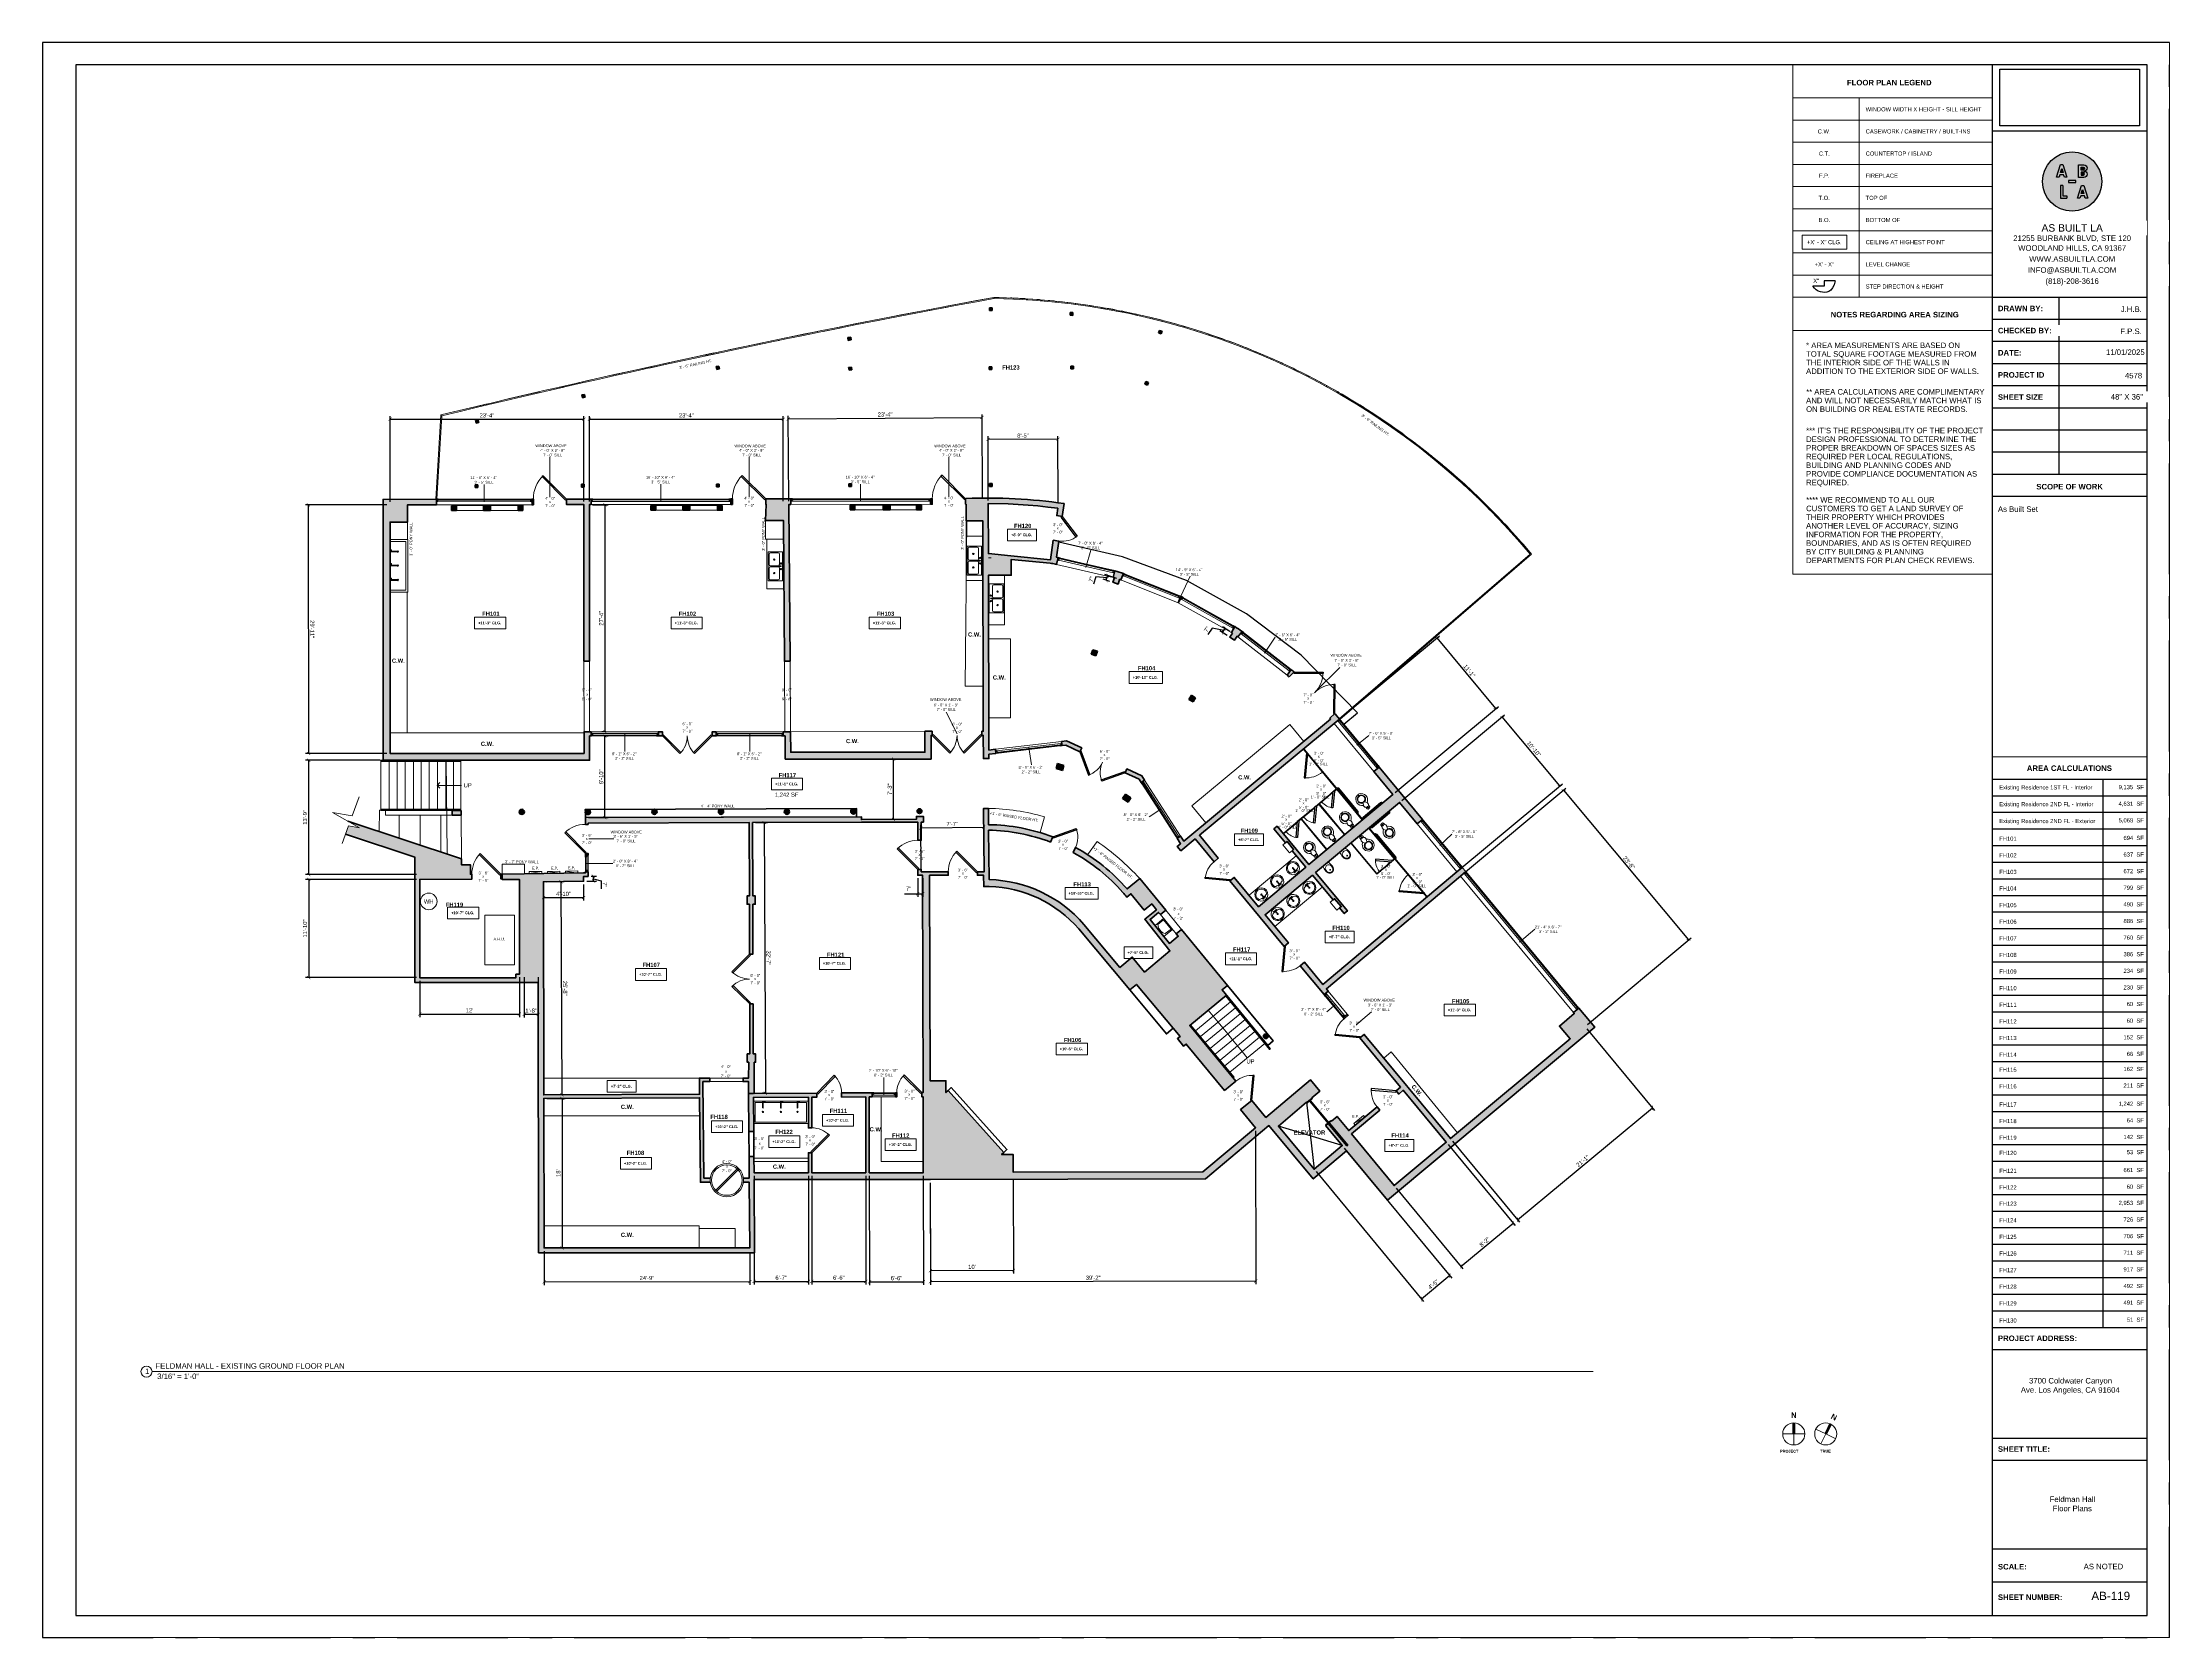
# Paper-space layout '20' of a CAD drawing. Header units: inches. Extents: x 0 to 48, y 0 to 36.
# The model-space entities are those that its viewports show. They can reach past a viewport. Long polylines and large blocks are cut down to what shows.
import ezdxf

# ---------------------------------------------------------------- set-up
doc = ezdxf.new("R2010")
doc.units = ezdxf.units.IN
doc.header["$MEASUREMENT"] = 0
doc.set_wipeout_variables(frame=1)
for name, pattern in [('CENTERX2', [4, 2.5, -0.5, 0.5, -0.5]), ('HIDDEN2', [0.1875, 0.125, -0.0625]), ('Overhead', [0.15625, 0.09375, -0.0625]), ('Overhead 1_16_', [0.101562, 0.0625, -0.039062])]:
    doc.linetypes.add(name, pattern=pattern)
for name, color, linetype, lineweight in [('A-ANNO', 2, 'Continuous', 5), ('A-ANNO-DIMS', 1, 'Continuous', 9), ('A-COLS', 3, 'Continuous', 9), ('A-DETAIL-1', 4, 'Continuous', 40), ('A-DETAIL-2', 20, 'Continuous', 25), ('A-DETAIL-3', 40, 'Continuous', 15), ('A-DETL-THIN', 151, 'Continuous', 9), ('A-DOOR', 1, 'Continuous', 18), ('A-EQPT', 150, 'Continuous', 9), ('A-FIXT', 150, 'Continuous', 9), ('A-GLAZ', 2, 'Continuous', 30), ('A-HIDDEN', 2, 'HIDDEN2', 18), ('A-RAILING', 4, 'Continuous', 9), ('A-STRS', 4, 'Continuous', 9), ('A-WALL', 3, 'Continuous', 40), ('A-WINDOWS', 2, 'Continuous', 18), ('S-STRS-ANNO', 31, 'Continuous', 9)]:
    doc.layers.add(name, color=color, linetype=linetype, lineweight=lineweight)
doc.layers.add('A-HATCH', color=9, linetype='Continuous')
doc.layers.add('A-TB', color=7, linetype='Continuous')
doc.styles.add('Arial', font='arial.ttf')
doc.styles.add('Arial_1', font='arial.ttf', dxfattribs={"height": 0.0625})
doc.styles.add('Arial_2', font='arial.ttf', dxfattribs={"height": 3})
doc.styles.add('Arial_3', font='arial.ttf', dxfattribs={"height": 0.125})
doc.styles.add('Arial_4', font='arial.ttf', dxfattribs={"height": 3})
doc.styles.add('Arial_5', font='arial.ttf', dxfattribs={"height": 0.09375})
doc.styles.add('Arial_B', font='arialbd.ttf', dxfattribs={"height": 4.5})
doc.styles.add('Arial_B_1', font='arialbd.ttf', dxfattribs={"height": 3})
doc.styles.add('Arial_B_2', font='arialbd.ttf', dxfattribs={"height": 0.125})
doc.styles.add('Arial_B_3', font='arialbd.ttf', dxfattribs={"height": 0.0625})
doc.styles.add('JC', font='arial.ttf', dxfattribs={"height": 0.125})
doc.dimstyles.new('JC-DIMS', dxfattribs={"dimtxt": 0.125, "dimasz": 0.09375, "dimexe": 0.09375, "dimexo": 0.09375, "dimgap": 0.046875, "dimtad": 1, "dimdec": 1, "dimzin": 0, "dimdsep": 46, "dimlunit": 4, "dimtxsty": 'JC', "dimblk": 'ARCHTICK', "dimcen": 0.09, "dimclrd": 1, "dimclre": 1, "dimclrt": 256, "dimadec": 0, "dimazin": 0, "dimtfac": 1, "dimtdec": 1, "dimtofl": 0, "dimtmove": 1, "dimatfit": 3, "dimfxl": 1, "dimtolj": 1, "dimtzin": 0, "dimarcsym": 0})
picture_1 = doc.add_image_def('image1.png', size_in_pixel=(151, 61))

# ---------------------------------------------------------------- blocks, each defined once
blk = doc.blocks.new('JC_COLUMN ROUND - COLUMN - ROUND-1489768-1ST FLOOR EXISTING MAIN FLOOR PLAN _FELDMAN HALL_')
at = {"layer": 'A-HATCH'}
blk.add_hatch(color=256, dxfattribs=at).paths.add_polyline_path([(-0.7, -3.7), (0.7, -3.7), (1.9, -3.2), (2.9, -2.4), (3.5, -1.3), (3.7, 0), (3.6, 1.2), (3, 2.2), (2.2, 3), (1.2, 3.6), (0, 3.7), (-1.2, 3.6), (-2.2, 3), (-3, 2.2), (-3.6, 1.2), (-3.8, 0), (-3.5, -1.3), (-2.9, -2.4), (-1.9, -3.2)])
at = {"layer": 'A-COLS', "lineweight": 40}
for start, end in [(90, 180), (180, 360), (360, 90)]:
    blk.add_arc((0, 0), 3.75, start, end, dxfattribs=at)
blk = doc.blocks.new('JC_COLUMN ROUND - COLUMN - ROUND-1489767-1ST FLOOR EXISTING MAIN FLOOR PLAN _FELDMAN HALL_')
at = {"layer": 'A-HATCH'}
blk.add_hatch(color=256, dxfattribs=at).paths.add_polyline_path([(-0.6, -3.4), (0.6, -3.4), (1.7, -3), (2.7, -2.2), (3.3, -1.2), (3.5, 0), (3.3, 1.1), (2.8, 2.1), (2.1, 2.8), (1.1, 3.3), (0, 3.5), (-1.1, 3.3), (-2.1, 2.8), (-2.8, 2.1), (-3.3, 1.1), (-3.5, 0), (-3.3, -1.2), (-2.7, -2.2), (-1.8, -3)])
at = {"layer": 'A-COLS', "lineweight": 40}
for start, end in [(90, 180), (180, 360), (360, 90)]:
    blk.add_arc((0, 0), 3.5, start, end, dxfattribs=at)
blk = doc.blocks.new('JC_COLUMN SQUARE - COLUMN - SQUARE-1489793-1ST FLOOR EXISTING MAIN FLOOR PLAN _FELDMAN HALL_')
at = {"layer": 'A-HATCH'}
blk.add_hatch(color=256, dxfattribs=at).paths.add_polyline_path([(4.75, -3.75), (4.75, 3.75), (-4.75, 3.75), (-4.75, -3.75)])
at = {"layer": 'A-COLS', "lineweight": 40}
for p, q in [((4.75, 3.75), (-4.75, 3.75)), ((-4.75, 3.75), (-4.75, -3.75)), ((4.75, -3.75), (4.75, 3.75)), ((-4.75, -3.75), (4.75, -3.75))]:
    blk.add_line(p, q, dxfattribs=at)
blk = doc.blocks.new('JC_COLUMN SQUARE - COLUMN - SQUARE-1489794-1ST FLOOR EXISTING MAIN FLOOR PLAN _FELDMAN HALL_')
at = {"layer": 'A-HATCH'}
blk.add_hatch(color=256, dxfattribs=at).paths.add_polyline_path([(3.5, -3.5), (3.5, 3.5), (-3.5, 3.5), (-3.5, -3.5)])
at = {"layer": 'A-COLS', "lineweight": 40}
for p, q in [((3.5, 3.5), (-3.5, 3.5)), ((-3.5, 3.5), (-3.5, -3.5)), ((3.5, -3.5), (3.5, 3.5)), ((-3.5, -3.5), (3.5, -3.5))]:
    blk.add_line(p, q, dxfattribs=at)
blk = doc.blocks.new('JC_OPENING DOOR - OPENING DOOR-1505711-1ST FLOOR EXISTING MAIN FLOOR PLAN _FELDMAN HALL_')
at = {"color": 1, "linetype": 'Overhead'}
for p, q in [((50.7, 4), (-51.3, 4)), ((-51.3, -4), (50.7, -4))]:
    blk.add_line(p, q, dxfattribs=at)
at = {"color": 1}
for p, q in [((-51.3, 4), (-51.3, -4)), ((50.7, -4), (50.7, 4))]:
    blk.add_line(p, q, dxfattribs=at)
blk = doc.blocks.new('JC_SINGLE DOOR-NO TRIM - SINGLE DOOR-1591859-1ST FLOOR EXISTING MAIN FLOOR PLAN _FELDMAN HALL_')
at = {"layer": 'A-DOOR', "lineweight": 30}
for p, q in [((-9.9, 37.9), (-11.4, 36.5)), ((-11.4, 36.5), (22.6, 2.6)), ((24, 4), (-9.9, 37.9)), ((22.6, 2.6), (24, 4))]:
    blk.add_line(p, q, dxfattribs=at)
at = {"layer": 'A-DOOR', "lineweight": 9}
blk.add_arc((24, 4), 48, 135, 180, dxfattribs=at)
blk = doc.blocks.new('JC_COLUMN SQUARE - COLUMN - SQUARE-1506070-1ST FLOOR EXISTING MAIN FLOOR PLAN _FELDMAN HALL_')
at = {"layer": 'A-HATCH'}
blk.add_hatch(color=256, dxfattribs=at).paths.add_polyline_path([(3.5, -3.5), (3.5, 3.5), (-3.5, 3.5), (-3.5, -3.5)])
at = {"layer": 'A-COLS', "lineweight": 40}
for p, q in [((3.5, 3.5), (-3.5, 3.5)), ((-3.5, 3.5), (-3.5, -3.5)), ((3.5, -3.5), (3.5, 3.5)), ((-3.5, -3.5), (3.5, -3.5))]:
    blk.add_line(p, q, dxfattribs=at)
blk = doc.blocks.new('JC_COLUMN SQUARE - COLUMN - SQUARE-1506384-1ST FLOOR EXISTING MAIN FLOOR PLAN _FELDMAN HALL_')
at = {"layer": 'A-HATCH'}
blk.add_hatch(color=256, dxfattribs=at).paths.add_polyline_path([(5, -3.5), (5, 3.5), (-5, 3.5), (-5, -3.5)])
at = {"layer": 'A-COLS', "lineweight": 40}
for p, q in [((5, 3.5), (-5, 3.5)), ((-5, 3.5), (-5, -3.5)), ((5, -3.5), (5, 3.5)), ((-5, -3.5), (5, -3.5))]:
    blk.add_line(p, q, dxfattribs=at)
blk = doc.blocks.new('JC_FIXED WINDOW - MUNTIN - FIXED WINDOW-1506613-1ST FLOOR EXISTING MAIN FLOOR PLAN _FELDMAN HALL_')
at = {"layer": 'A-GLAZ'}
for p, q in [((-69, 4), (-69, -4)), ((-66.25, 4), (-69, 4)), ((-69, 0.5), (-67.75, 0.5)), ((-68.5, 4), (-68.5, 2.25)), ((-68.5, 2.25), (-67.75, 2.25)), ((-66.25, 2.25), (-67.75, 2.25)), ((-67.75, 2.25), (-67.75, 0.5)), ((-66.25, 4), (-66.25, 2.25)), ((66.25, 4), (69, 4)), ((66.25, 4), (66.25, 2.25)), ((66.25, 2.25), (68.5, 2.25)), ((67.75, 2.25), (67.75, 0.5)), ((67.75, 0.5), (69, 0.5)), ((68.5, 4), (68.5, 2.25)), ((69, 4), (69, -4))]:
    blk.add_line(p, q, dxfattribs=at)
at = {"layer": 'A-GLAZ', "lineweight": 9}
for p, q in [((67.75, 0.5), (-67.75, 0.5)), ((66.25, 4), (-66.25, 4))]:
    blk.add_line(p, q, dxfattribs=at)
at = {"layer": 'A-GLAZ', "lineweight": 40}
blk.add_line((-66.25, 3.125), (66.25, 3.125), dxfattribs=at)
at = {"layer": 'A-WINDOWS'}
for p, q in [((69, 4), (-69, 4)), ((-69, -4), (69, -4))]:
    blk.add_line(p, q, dxfattribs=at)
blk = doc.blocks.new('JC_FIXED WINDOW - MUNTIN - FIXED WINDOW-1507111-1ST FLOOR EXISTING MAIN FLOOR PLAN _FELDMAN HALL_')
at = {"layer": 'A-GLAZ'}
for p, q in [((-101, 4), (-101, -4)), ((-98.25, 4), (-101, 4)), ((-101, 0.5), (-99.75, 0.5)), ((-100.5, 4), (-100.5, 2.25)), ((-100.5, 2.25), (-99.75, 2.25)), ((-98.25, 2.25), (-99.75, 2.25)), ((-99.75, 2.25), (-99.75, 0.5)), ((-98.25, 4), (-98.25, 2.25)), ((98.25, 4), (101, 4)), ((98.25, 4), (98.25, 2.25)), ((98.25, 2.25), (100.5, 2.25)), ((99.75, 2.25), (99.75, 0.5)), ((99.75, 0.5), (101, 0.5)), ((100.5, 4), (100.5, 2.25)), ((101, 4), (101, -4))]:
    blk.add_line(p, q, dxfattribs=at)
at = {"layer": 'A-GLAZ', "lineweight": 9}
for p, q in [((99.75, 0.5), (-99.75, 0.5)), ((98.25, 4), (-98.25, 4))]:
    blk.add_line(p, q, dxfattribs=at)
at = {"layer": 'A-GLAZ', "lineweight": 40}
blk.add_line((-98.25, 3.125), (98.25, 3.125), dxfattribs=at)
at = {"layer": 'A-WINDOWS'}
for p, q in [((101, 4), (-101, 4)), ((-101, -4), (101, -4))]:
    blk.add_line(p, q, dxfattribs=at)
blk = doc.blocks.new('JC_DOUBLE DOOR - DOUBLE DOOR-1507217-1ST FLOOR EXISTING MAIN FLOOR PLAN _FELDMAN HALL_')
at = {"layer": 'A-DOOR', "lineweight": 30}
for p, q in [((-36, 3), (-10.5, 28.5)), ((-34.6, 1.6), (-36, 3)), ((-9.1, 27), (-34.6, 1.6)), ((-10.5, 28.5), (-9.1, 27)), ((10.5, 28.5), (9.1, 27)), ((9.1, 27), (34.6, 1.6)), ((36, 3), (10.5, 28.5)), ((34.6, 1.6), (36, 3))]:
    blk.add_line(p, q, dxfattribs=at)
at = {"layer": 'A-DOOR', "lineweight": 9}
for centre, start, end in [((-36, 3), 0, 45), ((36, 3), 135, 180)]:
    blk.add_arc(centre, 36, start, end, dxfattribs=at)
blk = doc.blocks.new('JC_FIXED WINDOW - MUNTIN - FIXED WINDOW-1507458-1ST FLOOR EXISTING MAIN FLOOR PLAN _FELDMAN HALL_')
at = {"layer": 'A-GLAZ'}
for p, q in [((-48.5, 3), (-48.5, -3)), ((-45.75, 3), (-48.5, 3)), ((-48, 3), (-48, 1.25)), ((-48, 1.25), (-47.25, 1.25)), ((-45.75, 1.25), (-47.25, 1.25)), ((-47.25, 1.25), (-47.25, -0.5)), ((-45.75, 3), (-45.75, 1.25)), ((45.75, 3), (48.5, 3)), ((45.75, 3), (45.75, 1.25)), ((45.75, 1.25), (48, 1.25)), ((47.25, 1.25), (47.25, -0.5)), ((48, 3), (48, 1.25)), ((48.5, 3), (48.5, -3)), ((-48.5, -0.5), (-47.25, -0.5)), ((47.25, -0.5), (48.5, -0.5))]:
    blk.add_line(p, q, dxfattribs=at)
at = {"layer": 'A-GLAZ', "lineweight": 9}
for p, q in [((45.75, 3), (-45.75, 3)), ((47.25, -0.5), (-47.25, -0.5))]:
    blk.add_line(p, q, dxfattribs=at)
at = {"layer": 'A-GLAZ', "lineweight": 40}
blk.add_line((-45.75, 2.125), (45.75, 2.125), dxfattribs=at)
at = {"layer": 'A-WINDOWS'}
for p, q in [((48.5, 3), (-48.5, 3)), ((-48.5, -3), (48.5, -3))]:
    blk.add_line(p, q, dxfattribs=at)
blk = doc.blocks.new('JC_SINGLE DOOR-NO TRIM - SINGLE DOOR-1508627-1ST FLOOR EXISTING MAIN FLOOR PLAN _FELDMAN HALL_')
at = {"layer": 'A-DOOR', "lineweight": 30}
for p, q in [((-8.9, -28), (16.6, -2.6)), ((-7.5, -29.5), (-8.9, -28)), ((18, -4), (-7.5, -29.5)), ((16.6, -2.6), (18, -4))]:
    blk.add_line(p, q, dxfattribs=at)
at = {"layer": 'A-DOOR', "lineweight": 9}
blk.add_arc((18, -4), 36, 180, 225, dxfattribs=at)
blk = doc.blocks.new('JC_FIXED WINDOW - MUNTIN - FIXED WINDOW-1508692-1ST FLOOR EXISTING MAIN FLOOR PLAN _FELDMAN HALL_')
at = {"layer": 'A-GLAZ'}
for p, q in [((-42, 5), (-42, -5)), ((-39.25, 5), (-42, 5)), ((-42, 1.5), (-40.75, 1.5)), ((-41.5, 5), (-41.5, 3.25)), ((-41.5, 3.25), (-40.75, 3.25)), ((-39.25, 3.25), (-40.75, 3.25)), ((-40.75, 3.25), (-40.75, 1.5)), ((-39.25, 5), (-39.25, 3.25)), ((39.25, 5), (42, 5)), ((39.25, 5), (39.25, 3.25)), ((39.25, 3.25), (41.5, 3.25)), ((40.75, 3.25), (40.75, 1.5)), ((40.75, 1.5), (42, 1.5)), ((41.5, 5), (41.5, 3.25)), ((42, 5), (42, -5))]:
    blk.add_line(p, q, dxfattribs=at)
at = {"layer": 'A-GLAZ', "lineweight": 9}
for p, q in [((40.75, 1.5), (-40.75, 1.5)), ((39.25, 5), (-39.25, 5))]:
    blk.add_line(p, q, dxfattribs=at)
at = {"layer": 'A-GLAZ', "lineweight": 40}
blk.add_line((-39.25, 4.125), (39.25, 4.125), dxfattribs=at)
at = {"layer": 'A-WINDOWS'}
for p, q in [((42, 5), (-42, 5)), ((-42, -5), (42, -5))]:
    blk.add_line(p, q, dxfattribs=at)
blk = doc.blocks.new('JC_FIXED WINDOW - MUNTIN - FIXED WINDOW-1509629-1ST FLOOR EXISTING MAIN FLOOR PLAN _FELDMAN HALL_')
at = {"layer": 'A-GLAZ'}
for p, q in [((-44.5, 5), (-44.5, -5)), ((-41.75, 5), (-44.5, 5)), ((-44.5, 1.5), (-43.25, 1.5)), ((-44, 5), (-44, 3.25)), ((-44, 3.25), (-43.25, 3.25)), ((-41.75, 3.25), (-43.25, 3.25)), ((-43.25, 3.25), (-43.25, 1.5)), ((-41.75, 5), (-41.75, 3.25)), ((41.75, 5), (44.5, 5)), ((41.75, 5), (41.75, 3.25)), ((41.75, 3.25), (44, 3.25)), ((43.25, 3.25), (43.25, 1.5)), ((43.25, 1.5), (44.5, 1.5)), ((44, 5), (44, 3.25)), ((44.5, 5), (44.5, -5))]:
    blk.add_line(p, q, dxfattribs=at)
at = {"layer": 'A-GLAZ', "lineweight": 9}
for p, q in [((43.25, 1.5), (-43.25, 1.5)), ((41.75, 5), (-41.75, 5))]:
    blk.add_line(p, q, dxfattribs=at)
at = {"layer": 'A-GLAZ', "lineweight": 40}
blk.add_line((-41.75, 4.125), (41.75, 4.125), dxfattribs=at)
at = {"layer": 'A-WINDOWS'}
for p, q in [((44.5, 5), (-44.5, 5)), ((-44.5, -5), (44.5, -5))]:
    blk.add_line(p, q, dxfattribs=at)
blk = doc.blocks.new('JC_FIXED WINDOW - MUNTIN - FIXED WINDOW-1509754-1ST FLOOR EXISTING MAIN FLOOR PLAN _FELDMAN HALL_')
at = {"layer": 'A-GLAZ'}
for p, q in [((-44, 5), (-44, -5)), ((-41.25, 5), (-44, 5)), ((-44, 1.5), (-42.75, 1.5)), ((-43.5, 5), (-43.5, 3.25)), ((-43.5, 3.25), (-42.75, 3.25)), ((-41.25, 3.25), (-42.75, 3.25)), ((-42.75, 3.25), (-42.75, 1.5)), ((-41.25, 5), (-41.25, 3.25)), ((41.25, 5), (44, 5)), ((41.25, 5), (41.25, 3.25)), ((41.25, 3.25), (43.5, 3.25)), ((42.75, 3.25), (42.75, 1.5)), ((42.75, 1.5), (44, 1.5)), ((43.5, 5), (43.5, 3.25)), ((44, 5), (44, -5))]:
    blk.add_line(p, q, dxfattribs=at)
at = {"layer": 'A-GLAZ', "lineweight": 9}
for p, q in [((42.75, 1.5), (-42.75, 1.5)), ((41.25, 5), (-41.25, 5))]:
    blk.add_line(p, q, dxfattribs=at)
at = {"layer": 'A-GLAZ', "lineweight": 40}
blk.add_line((-41.25, 4.125), (41.25, 4.125), dxfattribs=at)
at = {"layer": 'A-WINDOWS'}
for p, q in [((44, 5), (-44, 5)), ((-44, -5), (44, -5))]:
    blk.add_line(p, q, dxfattribs=at)
blk = doc.blocks.new('JC_FIXED WINDOW - MUNTIN - FIXED WINDOW-1510127-1ST FLOOR EXISTING MAIN FLOOR PLAN _FELDMAN HALL_')
at = {"layer": 'A-GLAZ'}
for p, q in [((-45, 5), (-45, -5)), ((-42.25, 5), (-45, 5)), ((-45, 1.5), (-43.75, 1.5)), ((-44.5, 5), (-44.5, 3.25)), ((-44.5, 3.25), (-43.75, 3.25)), ((-42.25, 3.25), (-43.75, 3.25)), ((-43.75, 3.25), (-43.75, 1.5)), ((-42.25, 5), (-42.25, 3.25)), ((42.25, 5), (45, 5)), ((42.25, 5), (42.25, 3.25)), ((42.25, 3.25), (44.5, 3.25)), ((43.75, 3.25), (43.75, 1.5)), ((43.75, 1.5), (45, 1.5)), ((44.5, 5), (44.5, 3.25)), ((45, 5), (45, -5))]:
    blk.add_line(p, q, dxfattribs=at)
at = {"layer": 'A-GLAZ', "lineweight": 9}
for p, q in [((43.75, 1.5), (-43.75, 1.5)), ((42.25, 5), (-42.25, 5))]:
    blk.add_line(p, q, dxfattribs=at)
at = {"layer": 'A-GLAZ', "lineweight": 40}
blk.add_line((-42.25, 4.125), (42.25, 4.125), dxfattribs=at)
at = {"layer": 'A-WINDOWS'}
for p, q in [((45, 5), (-45, 5)), ((-45, -5), (45, -5))]:
    blk.add_line(p, q, dxfattribs=at)
blk = doc.blocks.new('JC_FIXED WINDOW - MUNTIN - FIXED WINDOW-1529674-1ST FLOOR EXISTING MAIN FLOOR PLAN _FELDMAN HALL_')
at = {"layer": 'A-GLAZ'}
for p, q in [((-48, 3), (-48, -3)), ((-45.25, 3), (-48, 3)), ((-47.5, 3), (-47.5, 1.25)), ((-47.5, 1.25), (-46.75, 1.25)), ((-45.25, 1.25), (-46.75, 1.25)), ((-46.75, 1.25), (-46.75, -0.5)), ((-45.25, 3), (-45.25, 1.25)), ((45.25, 3), (48, 3)), ((45.25, 3), (45.25, 1.25)), ((45.25, 1.25), (47.5, 1.25)), ((46.75, 1.25), (46.75, -0.5)), ((47.5, 3), (47.5, 1.25)), ((48, 3), (48, -3)), ((-48, -0.5), (-46.75, -0.5)), ((46.75, -0.5), (48, -0.5))]:
    blk.add_line(p, q, dxfattribs=at)
at = {"layer": 'A-GLAZ', "lineweight": 9}
for p, q in [((45.25, 3), (-45.25, 3)), ((46.75, -0.5), (-46.75, -0.5))]:
    blk.add_line(p, q, dxfattribs=at)
at = {"layer": 'A-GLAZ', "lineweight": 40}
blk.add_line((-45.25, 2.125), (45.25, 2.125), dxfattribs=at)
at = {"layer": 'A-WINDOWS'}
for p, q in [((48, 3), (-48, 3)), ((-48, -3), (48, -3))]:
    blk.add_line(p, q, dxfattribs=at)
blk = doc.blocks.new('JC_FIXED WINDOW - MUNTIN - FIXED WINDOW-1510821-1ST FLOOR EXISTING MAIN FLOOR PLAN _FELDMAN HALL_')
at = {"layer": 'A-GLAZ'}
for p, q in [((-45, 5), (-45, -5)), ((-42.25, 5), (-45, 5)), ((-45, 1.5), (-43.75, 1.5)), ((-44.5, 5), (-44.5, 3.25)), ((-44.5, 3.25), (-43.75, 3.25)), ((-42.25, 3.25), (-43.75, 3.25)), ((-43.75, 3.25), (-43.75, 1.5)), ((-42.25, 5), (-42.25, 3.25)), ((42.25, 5), (45, 5)), ((42.25, 5), (42.25, 3.25)), ((42.25, 3.25), (44.5, 3.25)), ((43.75, 3.25), (43.75, 1.5)), ((43.75, 1.5), (45, 1.5)), ((44.5, 5), (44.5, 3.25)), ((45, 5), (45, -5))]:
    blk.add_line(p, q, dxfattribs=at)
at = {"layer": 'A-GLAZ', "lineweight": 9}
for p, q in [((43.75, 1.5), (-43.75, 1.5)), ((42.25, 5), (-42.25, 5))]:
    blk.add_line(p, q, dxfattribs=at)
at = {"layer": 'A-GLAZ', "lineweight": 40}
blk.add_line((-42.25, 4.125), (42.25, 4.125), dxfattribs=at)
at = {"layer": 'A-WINDOWS'}
for p, q in [((45, 5), (-45, 5)), ((-45, -5), (45, -5))]:
    blk.add_line(p, q, dxfattribs=at)
blk = doc.blocks.new('JC_SINGLE DOOR-NO TRIM - SINGLE DOOR-1511449-1ST FLOOR EXISTING MAIN FLOOR PLAN _FELDMAN HALL_')
at = {"layer": 'A-DOOR', "lineweight": 30}
for p, q in [((-7.5, 29.5), (-8.9, 28)), ((-8.9, 28), (16.6, 2.6)), ((18, 4), (-7.5, 29.5)), ((16.6, 2.6), (18, 4))]:
    blk.add_line(p, q, dxfattribs=at)
at = {"layer": 'A-DOOR', "lineweight": 9}
blk.add_arc((18, 4), 36, 135, 180, dxfattribs=at)
blk = doc.blocks.new('JC_FIXED WINDOW - MUNTIN - FIXED WINDOW-1511560-1ST FLOOR EXISTING MAIN FLOOR PLAN _FELDMAN HALL_')
at = {"layer": 'A-GLAZ'}
for p, q in [((-128, 5), (-128, -5)), ((-125.25, 5), (-128, 5)), ((-128, 1.5), (-126.75, 1.5)), ((-127.5, 5), (-127.5, 3.25)), ((-127.5, 3.25), (-126.75, 3.25)), ((-125.25, 3.25), (-126.75, 3.25)), ((-126.75, 3.25), (-126.75, 1.5)), ((-125.25, 5), (-125.25, 3.25)), ((125.25, 5), (128, 5)), ((125.25, 5), (125.25, 3.25)), ((125.25, 3.25), (127.5, 3.25)), ((126.75, 3.25), (126.75, 1.5)), ((126.75, 1.5), (128, 1.5)), ((127.5, 5), (127.5, 3.25)), ((128, 5), (128, -5))]:
    blk.add_line(p, q, dxfattribs=at)
at = {"layer": 'A-GLAZ', "lineweight": 9}
for p, q in [((126.75, 1.5), (-126.75, 1.5)), ((125.25, 5), (-125.25, 5))]:
    blk.add_line(p, q, dxfattribs=at)
at = {"layer": 'A-GLAZ', "lineweight": 40}
blk.add_line((-125.25, 4.125), (125.25, 4.125), dxfattribs=at)
at = {"layer": 'A-WINDOWS'}
for p, q in [((128, 5), (-128, 5)), ((-128, -5), (128, -5))]:
    blk.add_line(p, q, dxfattribs=at)
blk = doc.blocks.new('JC_FIXED WINDOW - MUNTIN - FIXED WINDOW-1511990-1ST FLOOR EXISTING MAIN FLOOR PLAN _FELDMAN HALL_')
at = {"layer": 'A-GLAZ'}
for p, q in [((-21.5, 4), (-21.5, -4)), ((-18.75, 4), (-21.5, 4)), ((-21.5, 0.5), (-20.25, 0.5)), ((-21, 4), (-21, 2.25)), ((-21, 2.25), (-20.25, 2.25)), ((-18.75, 2.25), (-20.25, 2.25)), ((-20.25, 2.25), (-20.25, 0.5)), ((-18.75, 4), (-18.75, 2.25)), ((18.75, 4), (21.5, 4)), ((18.75, 4), (18.75, 2.25)), ((18.75, 2.25), (21, 2.25)), ((20.25, 2.25), (20.25, 0.5)), ((20.25, 0.5), (21.5, 0.5)), ((21, 4), (21, 2.25)), ((21.5, 4), (21.5, -4))]:
    blk.add_line(p, q, dxfattribs=at)
at = {"layer": 'A-GLAZ', "lineweight": 9}
for p, q in [((20.25, 0.5), (-20.25, 0.5)), ((18.75, 4), (-18.75, 4))]:
    blk.add_line(p, q, dxfattribs=at)
at = {"layer": 'A-GLAZ', "lineweight": 40}
blk.add_line((-18.75, 3.125), (18.75, 3.125), dxfattribs=at)
at = {"layer": 'A-WINDOWS'}
for p, q in [((21.5, 4), (-21.5, 4)), ((-21.5, -4), (21.5, -4))]:
    blk.add_line(p, q, dxfattribs=at)
blk = doc.blocks.new('JC_SINGLE DOOR-NO TRIM - SINGLE DOOR-1512364-1ST FLOOR EXISTING MAIN FLOOR PLAN _FELDMAN HALL_')
at = {"layer": 'A-DOOR', "lineweight": 30}
for p, q in [((-7.5, 28.5), (-8.9, 27)), ((-8.9, 27), (16.6, 1.6)), ((18, 3), (-7.5, 28.5)), ((16.6, 1.6), (18, 3))]:
    blk.add_line(p, q, dxfattribs=at)
at = {"layer": 'A-DOOR', "lineweight": 9}
blk.add_arc((18, 3), 36, 135, 180, dxfattribs=at)
blk = doc.blocks.new('JC_SINGLE DOOR-NO TRIM - SINGLE DOOR-1512515-1ST FLOOR EXISTING MAIN FLOOR PLAN _FELDMAN HALL_')
at = {"layer": 'A-DOOR', "lineweight": 30}
for p, q in [((-7.5, 36), (-8.9, 34.5)), ((-8.9, 34.5), (16.6, 9.1)), ((18, 10.5), (-7.5, 36)), ((16.6, 9.1), (18, 10.5))]:
    blk.add_line(p, q, dxfattribs=at)
at = {"layer": 'A-DOOR', "lineweight": 9}
blk.add_arc((18, 10.5), 36, 135, 180, dxfattribs=at)
blk = doc.blocks.new('JC_OPENING DOOR - OPENING DOOR-1512686-1ST FLOOR EXISTING MAIN FLOOR PLAN _FELDMAN HALL_')
at = {"color": 1, "linetype": 'Overhead'}
for p, q in [((17.7, 5), (-18.3, 5)), ((-18.3, -5), (17.7, -5))]:
    blk.add_line(p, q, dxfattribs=at)
at = {"color": 1}
for p, q in [((-18.3, 5), (-18.3, -5)), ((17.7, -5), (17.7, 5))]:
    blk.add_line(p, q, dxfattribs=at)
blk = doc.blocks.new('JC_SINGLE DOOR-NO TRIM - SINGLE DOOR-1513114-1ST FLOOR EXISTING MAIN FLOOR PLAN _FELDMAN HALL_')
at = {"layer": 'A-DOOR', "lineweight": 30}
for p, q in [((-8.7, 32.2), (-10.1, 30.8)), ((-10.1, 30.8), (19.6, 1.1)), ((21, 2.5), (-8.7, 32.2)), ((19.6, 1.1), (21, 2.5))]:
    blk.add_line(p, q, dxfattribs=at)
at = {"layer": 'A-DOOR', "lineweight": 9}
blk.add_arc((21, 2.5), 42, 135, 180, dxfattribs=at)
blk = doc.blocks.new('JC_SINGLE DOOR-NO TRIM - SINGLE DOOR-1513200-1ST FLOOR EXISTING MAIN FLOOR PLAN _FELDMAN HALL_')
at = {"layer": 'A-DOOR', "lineweight": 30}
for p, q in [((-10.1, -30.8), (19.6, -1.1)), ((21, -2.5), (-8.7, -32.2)), ((19.6, -1.1), (21, -2.5)), ((-8.7, -32.2), (-10.1, -30.8))]:
    blk.add_line(p, q, dxfattribs=at)
at = {"layer": 'A-DOOR', "lineweight": 9}
blk.add_arc((21, -2.5), 42, 180, 225, dxfattribs=at)
blk = doc.blocks.new('JC_SINGLE DOOR-NO TRIM - SINGLE DOOR-1513298-1ST FLOOR EXISTING MAIN FLOOR PLAN _FELDMAN HALL_')
at = {"layer": 'A-DOOR', "lineweight": 30}
for p, q in [((-10.1, -30.3), (19.6, -0.6)), ((-8.7, -31.7), (-10.1, -30.3)), ((21, -2), (-8.7, -31.7)), ((19.6, -0.6), (21, -2))]:
    blk.add_line(p, q, dxfattribs=at)
at = {"layer": 'A-DOOR', "lineweight": 9}
blk.add_arc((21, -2), 42, 180, 225, dxfattribs=at)
blk = doc.blocks.new('JC_FIXED WINDOW - MUNTIN - FIXED WINDOW-1513386-1ST FLOOR EXISTING MAIN FLOOR PLAN _FELDMAN HALL_')
at = {"layer": 'A-GLAZ'}
for p, q in [((-12, 2), (-12, -2)), ((-9.3, 2), (-12, 2)), ((-11.5, 2), (-11.5, 0.2)), ((-11.5, 0.2), (-10.8, 0.2)), ((-9.3, 0.2), (-10.8, 0.2)), ((-10.8, 0.2), (-10.8, -1.5)), ((-9.3, 2), (-9.3, 0.2)), ((9.3, 2), (12, 2)), ((9.3, 2), (9.3, 0.2)), ((9.3, 0.2), (11.5, 0.2)), ((10.8, 0.2), (10.8, -1.5)), ((11.5, 2), (11.5, 0.2)), ((12, 2), (12, -2)), ((-12, -1.5), (-10.8, -1.5)), ((10.8, -1.5), (12, -1.5))]:
    blk.add_line(p, q, dxfattribs=at)
at = {"layer": 'A-GLAZ', "lineweight": 9}
for p, q in [((9.3, 2), (-9.3, 2)), ((10.8, -1.5), (-10.8, -1.5))]:
    blk.add_line(p, q, dxfattribs=at)
at = {"layer": 'A-GLAZ', "lineweight": 40}
blk.add_line((-9.3, 1.1), (9.3, 1.1), dxfattribs=at)
at = {"layer": 'A-WINDOWS'}
for p, q in [((12, 2), (-12, 2)), ((-12, -2), (12, -2))]:
    blk.add_line(p, q, dxfattribs=at)
blk = doc.blocks.new('JC_SINGLE DOOR-NO TRIM - SINGLE DOOR-1513466-1ST FLOOR EXISTING MAIN FLOOR PLAN _FELDMAN HALL_')
at = {"layer": 'A-DOOR', "lineweight": 30}
for p, q in [((-8.7, 33.2), (-10.1, 31.8)), ((-10.1, 31.8), (19.6, 2.1)), ((21, 3.5), (-8.7, 33.2)), ((19.6, 2.1), (21, 3.5))]:
    blk.add_line(p, q, dxfattribs=at)
at = {"layer": 'A-DOOR', "lineweight": 9}
blk.add_arc((21, 3.5), 42, 135, 180, dxfattribs=at)
blk = doc.blocks.new('JC_DOUBLE DOOR - DOUBLE DOOR-1513580-1ST FLOOR EXISTING MAIN FLOOR PLAN _FELDMAN HALL_')
at = {"layer": 'A-DOOR', "lineweight": 30}
for p, q in [((-36, 2.5), (-10.5, 28)), ((-34.6, 1.1), (-36, 2.5)), ((-9.1, 26.5), (-34.6, 1.1)), ((-10.5, 28), (-9.1, 26.5)), ((10.5, 28), (9.1, 26.5)), ((9.1, 26.5), (34.6, 1.1)), ((36, 2.5), (10.5, 28)), ((34.6, 1.1), (36, 2.5))]:
    blk.add_line(p, q, dxfattribs=at)
at = {"layer": 'A-DOOR', "lineweight": 9}
for centre, start, end in [((-36, 2.5), 0, 45), ((36, 2.5), 135, 180)]:
    blk.add_arc(centre, 36, start, end, dxfattribs=at)
blk = doc.blocks.new('JC_OPENING DOOR - OPENING DOOR-1402336-1ST FLOOR EXISTING MAIN FLOOR PLAN _FELDMAN HALL_')
at = {"color": 1, "linetype": 'Overhead'}
for p, q in [((23.7, 2.5), (-24.3, 2.5)), ((-24.3, -2.5), (23.7, -2.5))]:
    blk.add_line(p, q, dxfattribs=at)
at = {"color": 1}
for p, q in [((-24.3, 2.5), (-24.3, -2.5)), ((23.7, -2.5), (23.7, 2.5))]:
    blk.add_line(p, q, dxfattribs=at)
blk = doc.blocks.new('JC_OPENING DOOR - OPENING DOOR-1513651-1ST FLOOR EXISTING MAIN FLOOR PLAN _FELDMAN HALL_')
at = {"layer": 'A-DETAIL-1', "linetype": 'Overhead'}
for p, q in [((17.7, 3.5), (-18.3, 3.5)), ((-18.3, -3.5), (17.7, -3.5))]:
    blk.add_line(p, q, dxfattribs=at)
at = {"layer": 'A-DETAIL-3'}
for p, q in [((-18.3, 3.5), (-18.3, -3.5)), ((17.7, -3.5), (17.7, 3.5))]:
    blk.add_line(p, q, dxfattribs=at)
blk = doc.blocks.new('JC_SINGLE DOOR-NO TRIM - SINGLE DOOR-1513784-1ST FLOOR EXISTING MAIN FLOOR PLAN _FELDMAN HALL_')
at = {"layer": 'A-DOOR', "lineweight": 30}
for p, q in [((-7.5, 28), (-8.9, 26.5)), ((-8.9, 26.5), (16.6, 1.1)), ((18, 2.5), (-7.5, 28)), ((16.6, 1.1), (18, 2.5))]:
    blk.add_line(p, q, dxfattribs=at)
at = {"layer": 'A-DOOR', "lineweight": 9}
blk.add_arc((18, 2.5), 36, 135, 180, dxfattribs=at)
blk = doc.blocks.new('JC_SINGLE DOOR-NO TRIM - SINGLE DOOR-1513814-1ST FLOOR EXISTING MAIN FLOOR PLAN _FELDMAN HALL_')
at = {"layer": 'A-DOOR', "lineweight": 30}
for p, q in [((-8.9, -27), (16.6, -1.6)), ((-7.5, -28.5), (-8.9, -27)), ((18, -3), (-7.5, -28.5)), ((16.6, -1.6), (18, -3))]:
    blk.add_line(p, q, dxfattribs=at)
at = {"layer": 'A-DOOR', "lineweight": 9}
blk.add_arc((18, -3), 36, 180, 225, dxfattribs=at)
blk = doc.blocks.new('JC_FIXED WINDOW - MUNTIN - FIXED WINDOW-1513943-1ST FLOOR EXISTING MAIN FLOOR PLAN _FELDMAN HALL_')
at = {"layer": 'A-GLAZ'}
for p, q in [((-17, 3), (-17, -3)), ((-14.25, 3), (-17, 3)), ((-16.5, 3), (-16.5, 1.25)), ((-16.5, 1.25), (-15.75, 1.25)), ((-14.25, 1.25), (-15.75, 1.25)), ((-15.75, 1.25), (-15.75, -0.5)), ((-14.25, 3), (-14.25, 1.25)), ((14.25, 3), (17, 3)), ((14.25, 3), (14.25, 1.25)), ((14.25, 1.25), (16.5, 1.25)), ((15.75, 1.25), (15.75, -0.5)), ((16.5, 3), (16.5, 1.25)), ((17, 3), (17, -3)), ((-17, -0.5), (-15.75, -0.5)), ((15.75, -0.5), (17, -0.5))]:
    blk.add_line(p, q, dxfattribs=at)
at = {"layer": 'A-GLAZ', "lineweight": 9}
for p, q in [((14.25, 3), (-14.25, 3)), ((15.75, -0.5), (-15.75, -0.5))]:
    blk.add_line(p, q, dxfattribs=at)
at = {"layer": 'A-GLAZ', "lineweight": 40}
blk.add_line((-14.25, 2.125), (14.25, 2.125), dxfattribs=at)
at = {"layer": 'A-WINDOWS'}
for p, q in [((17, 3), (-17, 3)), ((-17, -3), (17, -3))]:
    blk.add_line(p, q, dxfattribs=at)
blk = doc.blocks.new('Top Rail Type - Top Rail_Internal_-1525180-1ST FLOOR EXISTING MAIN FLOOR PLAN _FELDMAN HALL_')
at = {"layer": 'A-RAILING', "flags": 128}
for points in [[(-861.1, -79.4), (-861, -79.3), (-861.1, -79.2)], [(-793.1, -79.2), (-793.1, -79.3), (-793.1, -79.4)]]:
    blk.add_lwpolyline(points, dxfattribs=at)
blk = doc.blocks.new('Top Rail Type - Top Rail_Internal_-V1-1ST FLOOR EXISTING MAIN FLOOR PLAN _FELDMAN HALL_')
at = {"layer": 'A-RAILING'}
for p, q in [((-908.3, -80), (-908.3, -78.5)), ((-793.1, -78.5), (-908.3, -78.5)), ((-793.1, -80), (-908.3, -80)), ((-793.1, -80), (-793.1, -78.5))]:
    blk.add_line(p, q, dxfattribs=at)
blk = doc.blocks.new('Top Rail Type - Top Rail_Internal_-1525191-1ST FLOOR EXISTING MAIN FLOOR PLAN _FELDMAN HALL_')
at = {"layer": 'A-RAILING', "flags": 128}
for points in [[(-861.1, -149.8), (-861, -149.7), (-861.1, -149.6)], [(-793.1, -149.6), (-793.1, -149.7), (-793.1, -149.8)]]:
    blk.add_lwpolyline(points, dxfattribs=at)
blk = doc.blocks.new('Top Rail Type - Top Rail_Internal_-V2-1ST FLOOR EXISTING MAIN FLOOR PLAN _FELDMAN HALL_')
at = {"layer": 'A-RAILING'}
for p, q in [((-908.3, -150.5), (-908.3, -149)), ((-793.1, -149), (-908.3, -149)), ((-793.1, -150.5), (-908.3, -150.5)), ((-793.1, -150.5), (-793.1, -149))]:
    blk.add_line(p, q, dxfattribs=at)
blk = doc.blocks.new('Railing - Railing-1528270-1ST FLOOR EXISTING MAIN FLOOR PLAN _FELDMAN HALL_')
at = {"layer": 'A-RAILING'}
for p, q in [((375.4, -495.8), (375.3, -495.7)), ((376.2, -495.2), (375.4, -495.8)), ((376.2, -495.2), (376.1, -495.1))]:
    blk.add_line(p, q, dxfattribs=at)
blk = doc.blocks.new('Top Rail Type - Top Rail_Internal_-1528280-1ST FLOOR EXISTING MAIN FLOOR PLAN _FELDMAN HALL_')
at = {"layer": 'A-RAILING', "flags": 128}
for points in [[(328.5, -438.1), (328.5, -438.1), (328.7, -438)], [(375.8, -495.3), (375.7, -495.4), (375.6, -495.4)]]:
    blk.add_lwpolyline(points, dxfattribs=at)
blk = doc.blocks.new('Top Rail Type - Top Rail_Internal_-V3-1ST FLOOR EXISTING MAIN FLOOR PLAN _FELDMAN HALL_')
at = {"layer": 'A-RAILING'}
for p, q in [((375.1, -495.8), (311.7, -418.7)), ((376.3, -494.9), (312.9, -417.7)), ((375.1, -495.8), (376.3, -494.9))]:
    blk.add_line(p, q, dxfattribs=at)
blk = doc.blocks.new('Top Rail Type - Top Rail_Internal_-1528291-1ST FLOOR EXISTING MAIN FLOOR PLAN _FELDMAN HALL_')
at = {"layer": 'A-RAILING', "flags": 128}
for points in [[(276.9, -480.5), (276.9, -480.4), (277, -480.3)], [(323.3, -536.3), (323.3, -536.3), (323.2, -536.4)]]:
    blk.add_lwpolyline(points, dxfattribs=at)
blk = doc.blocks.new('Top Rail Type - Top Rail_Internal_-V4-1ST FLOOR EXISTING MAIN FLOOR PLAN _FELDMAN HALL_')
at = {"layer": 'A-RAILING'}
for p, q in [((323.9, -535.9), (261.2, -460.2)), ((322.7, -536.8), (260, -461.1)), ((322.7, -536.8), (323.9, -535.9))]:
    blk.add_line(p, q, dxfattribs=at)
blk = doc.blocks.new('JC_OPENING DOOR - OPENING DOOR-1529600-1ST FLOOR EXISTING MAIN FLOOR PLAN _FELDMAN HALL_')
at = {"color": 1, "linetype": 'Overhead'}
for p, q in [((50.7, 4), (-51.3, 4)), ((-51.3, -4), (50.7, -4))]:
    blk.add_line(p, q, dxfattribs=at)
at = {"color": 1}
for p, q in [((-51.3, 4), (-51.3, -4)), ((50.7, -4), (50.7, 4))]:
    blk.add_line(p, q, dxfattribs=at)
blk = doc.blocks.new('JC_DOUBLE DOOR - DOUBLE DOOR-1529691-1ST FLOOR EXISTING MAIN FLOOR PLAN _FELDMAN HALL_')
at = {"layer": 'A-DOOR', "lineweight": 30}
for p, q in [((-42, 5), (-12.3, 34.7)), ((-10.9, 33.3), (-40.6, 3.6)), ((-12.3, 34.7), (-10.9, 33.3)), ((12.3, 34.7), (10.9, 33.3)), ((10.9, 33.3), (40.6, 3.6)), ((42, 5), (12.3, 34.7)), ((-40.6, 3.6), (-42, 5)), ((40.6, 3.6), (42, 5))]:
    blk.add_line(p, q, dxfattribs=at)
at = {"layer": 'A-DOOR', "lineweight": 9}
for centre, start, end in [((-42, 5), 360, 45), ((42, 5), 135, 180)]:
    blk.add_arc(centre, 42, start, end, dxfattribs=at)
blk = doc.blocks.new('JC_SINGLE DOOR-NO TRIM - SINGLE DOOR-1530528-1ST FLOOR EXISTING MAIN FLOOR PLAN _FELDMAN HALL_')
at = {"layer": 'A-DOOR', "lineweight": 30}
for p, q in [((-6.4, -16.1), (10.6, 0.9)), ((10.6, 0.9), (12, -0.5)), ((-5, -17.5), (-6.4, -16.1)), ((12, -0.5), (-5, -17.5))]:
    blk.add_line(p, q, dxfattribs=at)
at = {"layer": 'A-DOOR', "lineweight": 9}
blk.add_arc((12, -0.5), 24, 180, 225, dxfattribs=at)
blk = doc.blocks.new('JC_SINGLE DOOR-NO TRIM - SINGLE DOOR-1530832-1ST FLOOR EXISTING MAIN FLOOR PLAN _FELDMAN HALL_')
at = {"layer": 'A-DOOR', "lineweight": 30}
for p, q in [((-7.5, 26), (-8.9, 24.5)), ((-8.9, 24.5), (16.6, -0.9)), ((18, 0.5), (-7.5, 26)), ((16.6, -0.9), (18, 0.5))]:
    blk.add_line(p, q, dxfattribs=at)
at = {"layer": 'A-DOOR', "lineweight": 9}
blk.add_arc((18, 0.5), 36, 135, 180, dxfattribs=at)
blk = doc.blocks.new('JC_SINGLE DOOR-NO TRIM - SINGLE DOOR-1531268-1ST FLOOR EXISTING MAIN FLOOR PLAN _FELDMAN HALL_')
at = {"layer": 'A-DOOR', "lineweight": 30}
for p, q in [((-5, 17.5), (-6.4, 16.1)), ((-6.4, 16.1), (10.6, -0.9)), ((12, 0.5), (-5, 17.5)), ((10.6, -0.9), (12, 0.5))]:
    blk.add_line(p, q, dxfattribs=at)
at = {"layer": 'A-DOOR', "lineweight": 9}
blk.add_arc((12, 0.5), 24, 135, 180, dxfattribs=at)
blk = doc.blocks.new('JC_SINGLE DOOR-NO TRIM - SINGLE DOOR-1531371-1ST FLOOR EXISTING MAIN FLOOR PLAN _FELDMAN HALL_')
at = {"layer": 'A-DOOR', "lineweight": 30}
for p, q in [((-8.9, -24.5), (16.6, 0.9)), ((16.6, 0.9), (18, -0.5)), ((-7.5, -26), (-8.9, -24.5)), ((18, -0.5), (-7.5, -26))]:
    blk.add_line(p, q, dxfattribs=at)
at = {"layer": 'A-DOOR', "lineweight": 9}
blk.add_arc((18, -0.5), 36, 180, 225, dxfattribs=at)
blk = doc.blocks.new('JC_POCKET DOOR - POCKET DOOR-1576979-1ST FLOOR EXISTING MAIN FLOOR PLAN _FELDMAN HALL_')
at = {"layer": 'A-DOOR'}
for p, q in [((-22, 5), (-21, 5)), ((-22, -5), (-22, 5)), ((-21, 5), (-21, -5)), ((-21, 0.7), (21, 0.7)), ((-21, -0.7), (-21, 0.7)), ((20, 5), (21, 5)), ((20, 0.7), (20, 5)), ((21, 0.7), (20, 0.7)), ((21, 5), (21, 0.7)), ((21, 0.7), (21, -0.7)), ((-21, -5), (-22, -5)), ((21, -0.7), (-21, -0.7)), ((20, -0.7), (21, -0.7)), ((20, -5), (20, -0.7)), ((21, -5), (20, -5)), ((21, -0.7), (21, -5))]:
    blk.add_line(p, q, dxfattribs=at)
blk = doc.blocks.new('Tap _2_ - Tap _2_-1535498-1ST FLOOR EXISTING MAIN FLOOR PLAN _FELDMAN HALL_')
at = {"layer": 'A-FIXT', "flags": 128}
for points in [[(-0.5, 8.7), (-0.5, 8.5), (-0.5, 8.1), (-0.5, 7.3), (-0.5, 6.4), (-0.5, 5.2), (-0.5, 4.1), (-0.5, 2.9), (-0.5, 1.8), (-0.5, 1), (-0.5, 0.4), (-0.5, 0.1), (-0.5, 0)], [(0.5, 0), (0.5, 0.2), (0.5, 0.6), (0.5, 1.4), (0.5, 2.4), (0.5, 3.5), (0.5, 4.7), (0.5, 5.8), (0.5, 6.9), (0.5, 7.7), (0.5, 8.4), (0.5, 8.7), (0.5, 8.7)]]:
    blk.add_lwpolyline(points, dxfattribs=at)
at = {"layer": 'A-FIXT'}
for centre, radius, start, end in [((-2, 0), 0.996, 90, 270), ((-2, 0), 0.634, 90, 270), ((-2, 0), 0.281, 90, 270), ((-2, 0), 0.996, 270, 90), ((-2, 0), 0.634, 270, 90), ((-2, 0), 0.281, 270, 90), ((0, 8.7), 0.472, 0, 180), ((0, 8.7), 0.472, 0, 180)]:
    blk.add_arc(centre, radius, start, end, dxfattribs=at)
blk = doc.blocks.new('JC_DOUBLE SINK - DOUBLE SINK-1366867-1ST FLOOR EXISTING MAIN FLOOR PLAN _FELDMAN HALL_')
at = {"layer": 'A-FIXT'}
for p, q in [((21.6, 10.6), (-20.4, 10.6)), ((-20.4, 10.6), (-20.4, -10.4)), ((-18.9, 4.1), (-18.9, -6.9)), ((-2.1, 6.1), (-16.9, 6.1)), ((-0.1, 4.1), (-0.1, -6.9)), ((0.1, 8.3), (0.1, 0.6)), ((1.1, 8.3), (1.1, 0.6)), ((1.4, 4.1), (1.4, -6.9)), ((18.1, 6.1), (3.4, 6.1)), ((20.1, -6.9), (20.1, 4.1)), ((21.6, -10.4), (21.6, 10.6)), ((-20.4, -10.4), (21.6, -10.4)), ((-16.9, -8.9), (-2.1, -8.9)), ((3.4, -8.9), (18.1, -8.9))]:
    blk.add_line(p, q, dxfattribs=at)
for centre, radius, start, end in [((-16.9, 4.1), 2, 90, 180), ((-3.4, 8.3), 1, 360, 180), ((-3.4, 8.3), 1, 180, 360), ((-2.1, 4.1), 2, 360, 90), ((0.6, 8.3), 0.5, 360, 180), ((0.6, 0.6), 0.5, 180, 360), ((3.4, 4.1), 2, 90, 180), ((4.6, 8.3), 1, 360, 180), ((4.6, 8.3), 1, 180, 0), ((18.1, 4.1), 2, 0, 90), ((-16.9, -6.9), 2, 180, 270), ((-9.1, -1.4), 1, 0, 180), ((-9.1, -1.4), 1, 180, 360), ((-2.1, -6.9), 2, 270, 0), ((3.4, -6.9), 2, 180, 270), ((10.4, -1.4), 1, 0, 180), ((10.4, -1.4), 1, 180, 360), ((18.1, -6.9), 2, 270, 0)]:
    blk.add_arc(centre, radius, start, end, dxfattribs=at)
blk = doc.blocks.new('M_Water Closet - Flush Valve - Floor Mounted - Private - Flushing Greater than 6_1 Lpf-1538661-1ST FLOOR EXISTING MAIN FLOOR PLAN _FELDMAN HALL_')
at = {"layer": 'A-FIXT'}
for p, q in [((-2.5, -4), (-3.5, -5)), ((-3.5, -5), (-3.5, -8.4)), ((-1.7, -11.1), (-3.2, -8.2)), ((-1.5, 0), (-2.5, -1)), ((-2.5, -1), (-2.5, -4)), ((1.5, 0), (-1.5, 0)), ((2.5, -1), (1.5, 0)), ((3.3, -8.2), (1.7, -11.1)), ((2.5, -4), (2.5, -1)), ((3.5, -5), (2.5, -4)), ((3.5, -8.4), (3.5, -5))]:
    blk.add_line(p, q, dxfattribs=at)
for centre, radius, start, end in [((0.7, -16.4), 9.14, 115.8609, 252.5741), ((0.1, -16.9), 6.11, 106.9633, 257.0367), ((0, -17.3), 5.75, 0, 180), ((0, -17.3), 5.75, 180, 238.3584), ((0, -17.3), 5.75, 161.4419, 165.9707), ((0, -17.2), 5.13, 90, 270), ((0, -17.3), 5.75, 146.5915, 151.9011), ((0, -17.3), 5.75, 132.2685, 137.754), ((0, -17.3), 5.75, 118.1189, 123.4335), ((0, -17.3), 5.75, 240.6923, 251.1591), ((-1.6, -24), 1.21, 252.5741, 72.5741), ((0, -17.3), 5.75, 104.0429, 108.5788), ((0, -17.3), 5.75, 255.8551, 284.1449), ((0, -2.5), 1, 360, 180), ((0, -2.5), 1, 180, 360), ((0, -17.3), 7.75, 263.5978, 276.4022), ((0, -17.2), 5.12, 270, 90), ((1.6, -24), 1.21, 107.4259, 287.4259), ((-0.1, -16.9), 6.11, 282.9633, 73.0367), ((0, -17.3), 5.75, 71.4212, 75.9571), ((0, -17.3), 5.75, 288.8409, 299.3851), ((-0.7, -16.4), 9.14, 287.4259, 64.1391), ((0, -17.3), 5.75, 56.5665, 61.8811), ((0, -17.3), 5.75, 301.6416, 0), ((0, -17.3), 5.75, 42.246, 47.7315), ((0, -17.3), 5.75, 28.0989, 33.4085), ((0, -17.3), 5.75, 14.0293, 18.5581)]:
    blk.add_arc(centre, radius, start, end, dxfattribs=at)
blk = doc.blocks.new('M_Water Closet - Flush Valve - Floor Mounted - Private - Flushing Greater than 6_1 Lpf-V5-1ST FLOOR EXISTING MAIN FLOOR PLAN _FELDMAN HALL_')
at = {"layer": 'A-FIXT'}
for p, q in [((-2.5, -4), (-3.5, -5)), ((-3.5, -5), (-3.5, -8.4)), ((-1.7, -11.1), (-3.2, -8.2)), ((-1.5, 0), (-2.5, -1)), ((-2.5, -1), (-2.5, -4)), ((1.5, 0), (-1.5, 0)), ((2.5, -1), (1.5, 0)), ((3.3, -8.2), (1.7, -11.1)), ((2.5, -4), (2.5, -1)), ((3.5, -5), (2.5, -4)), ((3.5, -8.4), (3.5, -5))]:
    blk.add_line(p, q, dxfattribs=at)
for centre, radius, start, end in [((0.7, -16.4), 9.14, 115.8609, 252.5741), ((0.1, -16.9), 6.11, 106.9633, 257.0367), ((0, -17.3), 5.75, 0, 180), ((0, -17.3), 5.75, 180, 238.3584), ((0, -17.3), 5.75, 161.4419, 165.9707), ((0, -17.2), 5.13, 90, 270), ((0, -17.3), 5.75, 146.5915, 151.9011), ((0, -17.3), 5.75, 132.2685, 137.754), ((0, -17.3), 5.75, 118.1189, 123.4335), ((0, -17.3), 5.75, 240.6149, 251.1591), ((-1.6, -24), 1.21, 252.5741, 72.5741), ((0, -17.3), 5.75, 104.0429, 108.5788), ((0, -17.3), 5.75, 255.8551, 284.1449), ((0, -2.5), 1, 360, 180), ((0, -2.5), 1, 180, 360), ((0, -17.3), 7.75, 263.5978, 276.4022), ((0, -17.2), 5.12, 270, 90), ((1.6, -24), 1.21, 107.4259, 287.4259), ((-0.1, -16.9), 6.11, 282.9633, 73.0367), ((0, -17.3), 5.75, 71.4212, 75.9571), ((0, -17.3), 5.75, 288.8409, 299.3851), ((-0.7, -16.4), 9.14, 287.4259, 64.1391), ((0, -17.3), 5.75, 56.5665, 61.8811), ((0, -17.3), 5.75, 301.6416, 0), ((0, -17.3), 5.75, 42.246, 47.7315), ((0, -17.3), 5.75, 28.0989, 33.4085), ((0, -17.3), 5.75, 14.0293, 18.5581)]:
    blk.add_arc(centre, radius, start, end, dxfattribs=at)
blk = doc.blocks.new('M_Water Closet - Flush Valve - Floor Mounted - Private - Flushing Greater than 6_1 Lpf-V6-1ST FLOOR EXISTING MAIN FLOOR PLAN _FELDMAN HALL_')
at = {"layer": 'A-FIXT'}
for p, q in [((-2.5, -4), (-3.5, -5)), ((-3.5, -5), (-3.5, -8.4)), ((-1.7, -11.1), (-3.2, -8.2)), ((-1.5, 0), (-2.5, -1)), ((-2.5, -1), (-2.5, -4)), ((1.5, 0), (-1.5, 0)), ((2.5, -1), (1.5, 0)), ((3.3, -8.2), (1.7, -11.1)), ((2.5, -4), (2.5, -1)), ((3.5, -5), (2.5, -4)), ((3.5, -8.4), (3.5, -5))]:
    blk.add_line(p, q, dxfattribs=at)
for centre, radius, start, end in [((0.7, -16.4), 9.14, 115.8609, 252.5741), ((0.1, -16.9), 6.11, 106.9633, 257.0367), ((0, -17.3), 5.75, 0, 180), ((0, -17.3), 5.75, 180, 238.3584), ((0, -17.3), 5.75, 161.4419, 165.9707), ((0, -17.2), 5.13, 90, 270), ((0, -17.3), 5.75, 146.5915, 151.9011), ((0, -17.3), 5.75, 132.2685, 137.754), ((0, -17.3), 5.75, 118.1189, 123.4335), ((0, -17.3), 5.75, 240.6149, 251.1591), ((-1.6, -24), 1.21, 252.5741, 72.5741), ((0, -17.3), 5.75, 104.0429, 108.5788), ((0, -17.3), 5.75, 255.9715, 284.1449), ((0, -2.5), 1, 360, 180), ((0, -2.5), 1, 180, 360), ((0, -17.3), 7.75, 263.5978, 276.4022), ((0, -17.2), 5.12, 270, 90), ((1.6, -24), 1.21, 107.4259, 287.4259), ((-0.1, -16.9), 6.11, 282.9633, 73.0367), ((0, -17.3), 5.75, 71.4212, 75.9571), ((0, -17.3), 5.75, 288.8409, 299.3851), ((-0.7, -16.4), 9.14, 287.4259, 64.1391), ((0, -17.3), 5.75, 56.5665, 61.8811), ((0, -17.3), 5.75, 301.6416, 0), ((0, -17.3), 5.75, 42.246, 47.7315), ((0, -17.3), 5.75, 28.0989, 33.4085), ((0, -17.3), 5.75, 14.0293, 18.5581)]:
    blk.add_arc(centre, radius, start, end, dxfattribs=at)
blk = doc.blocks.new('M_Water Closet - Flush Valve - Floor Mounted - Private - Flushing Greater than 6_1 Lpf-1539141-1ST FLOOR EXISTING MAIN FLOOR PLAN _FELDMAN HALL_')
at = {"layer": 'A-FIXT'}
for p, q in [((-3.5, 8.4), (-3.5, 5)), ((-3.5, 5), (-2.5, 4)), ((-3.2, 8.2), (-1.7, 11.1)), ((-2.5, 4), (-2.5, 1)), ((-2.5, 1), (-1.5, 0)), ((-1.5, 0), (1.5, 0)), ((1.5, 0), (2.5, 1)), ((1.7, 11.1), (3.3, 8.2)), ((2.5, 4), (3.5, 5)), ((2.5, 1), (2.5, 4)), ((3.5, 5), (3.5, 8.4))]:
    blk.add_line(p, q, dxfattribs=at)
for centre, radius, start, end in [((0.7, 16.4), 9.14, 107.4259, 244.1391), ((0.1, 16.9), 6.11, 102.9633, 253.0367), ((0, 17.3), 5.75, 121.6416, 180), ((0, 17.3), 5.75, 180, 360), ((0, 17.3), 5.75, 194.0293, 198.5581), ((0, 17.2), 5.12, 90, 270), ((0, 17.3), 5.75, 208.0989, 213.4085), ((0, 17.3), 5.75, 222.246, 227.7315), ((0, 17.3), 5.75, 236.5665, 241.8811), ((0, 17.3), 5.75, 108.8409, 119.3851), ((-1.6, 24), 1.21, 287.4259, 107.4259), ((0, 17.3), 5.75, 251.4212, 255.9571), ((0, 17.3), 5.75, 75.8551, 104.1449), ((0, 2.5), 1, 0, 180), ((0, 2.5), 1, 180, 360), ((0, 17.3), 7.75, 83.5978, 96.4022), ((0, 17.2), 5.13, 270, 90), ((1.6, 24), 1.21, 72.5741, 252.5741), ((-0.1, 16.9), 6.11, 286.9633, 77.0367), ((0, 17.3), 5.75, 284.0429, 288.5788), ((0, 17.3), 5.75, 60.6149, 71.1591), ((-0.7, 16.4), 9.14, 295.8609, 72.5741), ((0, 17.3), 5.75, 298.1189, 303.4335), ((0, 17.3), 5.75, 0, 58.3584), ((0, 17.3), 5.75, 312.2685, 317.754), ((0, 17.3), 5.75, 326.5915, 331.9011), ((0, 17.3), 5.75, 341.4419, 345.9707)]:
    blk.add_arc(centre, radius, start, end, dxfattribs=at)
blk = doc.blocks.new('Urinal _2_ - Urinal _2_-1540082-1ST FLOOR EXISTING MAIN FLOOR PLAN _FELDMAN HALL_')
at = {"layer": 'A-FIXT'}
blk.add_circle((0, -10.6), 0.591, dxfattribs=at)
for centre, start, end in [((15.5, -7.7), 159.3261, 180), ((15.5, -7.7), 159.3261, 180), ((-15.5, -7.7), 360, 20.6739), ((-15.5, -7.7), 360, 20.6739)]:
    blk.add_arc(centre, 21.5, start, end, dxfattribs=at)
for major_axis, ratio, start_param, end_param in [((0, 7.33), 0.819068, 1.570796, 4.712389), ((-5.22, 0), 0.987707, 3.141593, 6.283185), ((0, 6.5), 0.80303, 1.570796, 4.712389)]:
    blk.add_ellipse((0, -7.7), major_axis=major_axis, ratio=ratio, start_param=start_param, end_param=end_param, dxfattribs=at)
blk.add_open_spline([(-6, -7.7), (-6, -8), (-6, -8.4), (-5.9, -9), (-5.8, -9.4), (-5.7, -9.9), (-5.6, -10.3), (-5.5, -10.7), (-5.3, -11.1), (-5.1, -11.5), (-4.9, -11.8), (-4.7, -12.2), (-4.5, -12.5), (-4.2, -12.9), (-4, -13.2), (-3.7, -13.5), (-3.4, -13.7), (-3.1, -14), (-2.8, -14.2), (-2.5, -14.4), (-2.1, -14.5), (-1.8, -14.7), (-1.4, -14.8), (-1.1, -14.9), (-0.7, -15), (-0.4, -15), (0, -15), (0.4, -15), (0.7, -15), (1.1, -14.9), (1.4, -14.8), (1.8, -14.7), (2.2, -14.5), (2.5, -14.3), (3, -14.1), (3.3, -13.8), (3.7, -13.5), (4.1, -13.1), (4.4, -12.7), (4.7, -12.3), (4.9, -11.8), (5.2, -11.4), (5.4, -10.9), (5.6, -10.4), (5.7, -9.9), (5.9, -9.3), (6, -8.6), (6, -8.1), (6, -7.7)], degree=3, knots=[0, 0, 0, 0, 0.038462, 0.057692, 0.076923, 0.096154, 0.115385, 0.134615, 0.153846, 0.173077, 0.192308, 0.211538, 0.230769, 0.25, 0.269231, 0.288462, 0.307692, 0.326923, 0.346154, 0.365385, 0.384615, 0.403846, 0.423077, 0.442308, 0.461538, 0.480769, 0.5, 0.519231, 0.538462, 0.557692, 0.576923, 0.596154, 0.615385, 0.639423, 0.663462, 0.6875, 0.711538, 0.735577, 0.759615, 0.783654, 0.807692, 0.831731, 0.855769, 0.879808, 0.903846, 0.927885, 0.951923, 1, 1, 1, 1], dxfattribs=at)
blk = doc.blocks.new('Sink Vanity-Round - 19_ x 19_-19254-1ST FLOOR EXISTING MAIN FLOOR PLAN _FELDMAN HALL_')
at = {"layer": 'A-FIXT'}
for p, q in [((3.4, 9.7), (3.4, 5.4)), ((4.2, 9.7), (4.2, 5.4))]:
    blk.add_line(p, q, dxfattribs=at)
for centre, radius, start, end in [((3.8, 3.4), 9.5, 90, 270), ((3.8, 3.4), 7.93, 165.3071, 14.6929), ((0.1, 4.1), 4.12, 120.7927, 162.1904), ((3.8, -9.2), 17.8, 91.2067, 109.2086), ((1.8, 9.7), 0.5, 360, 180), ((1.8, 9.7), 0.5, 180, 360), ((3.8, 3.4), 0.813, 360, 180), ((3.8, 3.4), 0.813, 180, 360), ((3.8, 9.7), 0.375, 360, 180), ((3.8, 5.4), 0.375, 180, 360), ((3.8, 3.4), 9.5, 270, 90), ((3.8, -9.2), 17.8, 70.7914, 88.7933), ((5.8, 9.7), 0.5, 360, 180), ((5.8, 9.7), 0.5, 180, 360), ((7.6, 4.1), 4.12, 17.8096, 59.2073)]:
    blk.add_arc(centre, radius, start, end, dxfattribs=at)
blk = doc.blocks.new('Sink Vanity-Round - 19_ x 19_-1540379-1ST FLOOR EXISTING MAIN FLOOR PLAN _FELDMAN HALL_')
at = {"layer": 'A-FIXT'}
for p, q in [((3.4, -9.7), (3.4, -5.4)), ((4.2, -9.7), (4.2, -5.4))]:
    blk.add_line(p, q, dxfattribs=at)
for centre, radius, start, end in [((3.8, -3.4), 9.5, 90, 270), ((3.8, -3.4), 7.93, 345.3071, 194.6929), ((3.8, -3.4), 9.5, 270, 90), ((0.1, -4.1), 4.12, 197.8096, 239.2073), ((3.8, 9.2), 17.8, 250.7914, 268.7933), ((1.8, -9.7), 0.5, 0, 180), ((1.8, -9.7), 0.5, 180, 0), ((3.8, -3.4), 0.812, 0, 180), ((3.8, -3.4), 0.812, 180, 0), ((3.8, -5.4), 0.375, 0, 180), ((3.8, -9.7), 0.375, 180, 0), ((3.8, 9.2), 17.8, 271.2067, 289.2086), ((5.8, -9.7), 0.5, 0, 180), ((5.8, -9.7), 0.5, 180, 0), ((7.6, -4.1), 4.12, 300.7927, 342.1904)]:
    blk.add_arc(centre, radius, start, end, dxfattribs=at)
blk = doc.blocks.new('Electrical Panel - Power Panel-1268871-1ST FLOOR EXISTING MAIN FLOOR PLAN _FELDMAN HALL_')
at = {"layer": 'A-EQPT'}
for p, q in [((-16, 6), (2, 3)), ((-16, 6), (2, 6)), ((-16, 3), (-16, 6)), ((2, 3), (2, 6))]:
    blk.add_line(p, q, dxfattribs=at)
blk = doc.blocks.new('Electrical Panel - Power Panel-1543207-1ST FLOOR EXISTING MAIN FLOOR PLAN _FELDMAN HALL_')
at = {"layer": 'A-EQPT'}
for p, q in [((-16, 9), (2, 6)), ((-16, 9), (2, 9)), ((-16, 6), (-16, 9)), ((2, 6), (2, 9))]:
    blk.add_line(p, q, dxfattribs=at)
blk = doc.blocks.new('JC_WH - JC_WH-1366825-1ST FLOOR EXISTING MAIN FLOOR PLAN _FELDMAN HALL_')
at = {"layer": 'A-FIXT'}
for start, end in [(360, 180), (180, 360)]:
    blk.add_arc((0, 0), 12, start, end, dxfattribs=at)
blk = doc.blocks.new('Top Rail Type - Top Rail_Internal_-1580801-1ST FLOOR EXISTING MAIN FLOOR PLAN _FELDMAN HALL_')
at = {"layer": 'A-RAILING'}
for p, q in [((-2.1, 588.3), (4.4, 588)), ((18.9, 587.3), (26.2, 586.9)), ((40.4, 585.9), (47.3, 585.3)), ((-194.8, 556.2), (-166.1, 561.8)), ((-119.1, 570.8), (-90.2, 576.3)), ((65.2, 583.7), (68, 583.4)), ((88.7, 581), (94.7, 580.2)), ((109.4, 578.2), (116.7, 577.1)), ((130.6, 574.9), (137.6, 573.7)), ((153.8, 570.7), (158.1, 569.9)), ((178.5, 565.7), (183.8, 564.5)), ((198.8, 561.1), (205.9, 559.4)), ((219.5, 555.9), (226.5, 554.1)), ((-344.4, 526.1), (-333.1, 528.4)), ((-269.8, 541.3), (-243.2, 546.6)), ((241.5, 550), (246.7, 548.5)), ((266.6, 542.6), (270.9, 541.2)), ((286.4, 536.2), (293.2, 533.9)), ((306.5, 529.2), (313.4, 526.8)), ((-520.9, 488.4), (-493.4, 494.4)), ((-440.6, 505.8), (-418.8, 510.5)), ((327.3, 521.5), (333, 519.4)), ((352.3, 511.7), (355.1, 510.5)), ((371.5, 503.6), (377.8, 500.8)), ((390.7, 495), (397.4, 491.9)), ((-597.1, 471.4), (-568.3, 477.9)), ((410.5, 485.6), (416.4, 482.8)), ((453.3, 463.7), (459.1, 460.5)), ((-746.4, 437), (-721.3, 442.9)), ((-671.6, 454.5), (-644, 460.8)), ((471.7, 453.4), (478.1, 449.7)), ((490.4, 442.5), (496.2, 439)), ((511.8, 429.3), (513.9, 428)), ((531.3, 416.7), (536.5, 413.2)), ((548.7, 404.9), (554.7, 400.6)), ((566.2, 392.4), (571.9, 388.3)), ((585.2, 378.3), (588.6, 375.8)), ((604.9, 363), (609.2, 359.4)), ((621.1, 349.7), (626.7, 345)), ((637.3, 335.9), (642.8, 331.1)), ((654.4, 320.7), (658.3, 317.2)), ((-828.3, 298.8), (-828.2, 298.8)), ((673.5, 303), (676.8, 299.7)), ((688.4, 288.4), (693.4, 283.3)), ((703.3, 273.2), (708.3, 268)), ((718.6, 257), (722.6, 252.6)), ((736.5, 237.1), (738.6, 234.6)), ((476.2, -18.8), (476.3, -18.8))]:
    blk.add_line(p, q, dxfattribs=at)
at = {"layer": 'A-RAILING', "flags": 128}
for points in [[(-23.1, 590.4), (-91.4, 577.7), (-97.7, 576.4)], [(-4.8, 589.9), (-15.3, 590.2), (-23.1, 590.4)], [(21.9, 588.7), (21.3, 588.7), (3, 589.6), (1.1, 589.7)], [(42.8, 587.2), (39.6, 587.5), (25.3, 588.5)], [(63.9, 585.3), (57.9, 585.9), (49.7, 586.6)], [(85.9, 582.8), (76.1, 584), (71.2, 584.5)], [(-201.2, 556.4), (-227.8, 551.2), (-248.5, 547.1)], [(-123.4, 571.5), (-159.6, 564.6), (-173.5, 561.9)], [(112.7, 579.2), (112.5, 579.3), (94.3, 581.8), (92.1, 582.1)], [(133.4, 575.9), (130.6, 576.4), (114.6, 578.9)], [(154.1, 572.2), (148.6, 573.2), (140, 574.8)], [(175.6, 567.8), (166.6, 569.7), (161.4, 570.8)], [(222.6, 556.7), (220.2, 557.3), (202.4, 561.8), (184.6, 565.9), (182, 566.5)], [(242.9, 551.1), (237.9, 552.6), (228.9, 555)], [(-352.7, 525.9), (-363.9, 523.5), (-406.3, 514.6)], [(-277.5, 541.3), (-295.9, 537.6), (-325.2, 531.5)], [(263.7, 545), (255.5, 547.5), (250, 549.1)], [(287.8, 537.3), (273.1, 542.1), (270.2, 543)], [(309.8, 529.7), (307.8, 530.4), (290.5, 536.4), (290.1, 536.5)], [(329.5, 522.3), (325, 524.1), (315.6, 527.5)], [(-513.4, 491.6), (-567.7, 479.6), (-576.2, 477.7)], [(-427.4, 510.2), (-431.9, 509.2), (-499.8, 494.6), (-501.8, 494.1)], [(349.6, 514.4), (342.1, 517.5), (336.3, 519.7)], [(371.8, 505.1), (359.1, 510.5), (356, 511.8)], [(394.2, 495), (392.7, 495.8), (375.9, 503.3), (375.3, 503.6)], [(413.2, 486), (409.3, 488), (399.5, 492.6)], [(-603.1, 471.6), (-635.4, 464.3), (-650.9, 460.8)], [(432.4, 476.4), (425.7, 479.9), (419.7, 482.8)], [(453, 465.5), (442, 471.4), (438.7, 473.1)], [(475.3, 453.1), (474.1, 453.8), (458.1, 462.8), (457.2, 463.3)], [(-754.7, 436.6), (-770.8, 432.8), (-821.9, 420.6)], [(-679.4, 454.2), (-703.1, 448.7), (-726.2, 443.3)], [(493.4, 442.4), (490, 444.5), (479.9, 450.4)], [(511.6, 431.2), (505.6, 435), (499.5, 438.7)], [(530.7, 418.8), (521.1, 425.2), (517.7, 427.4)], [(552.4, 404.1), (551.5, 404.7), (536.4, 415.1), (535.2, 415.9)], [(569.4, 392), (566.5, 394.1), (556.1, 401.5)], [(586.5, 379.2), (581.2, 383.2), (575.1, 387.7)], [(604.2, 365.4), (595.8, 372.1), (592.3, 374.8)], [(624.8, 348.6), (624.3, 349), (610.2, 360.7), (608.8, 361.8)], [(640.7, 335), (638.3, 337.1), (627.6, 346.2)], [(656.5, 320.8), (652, 325), (645.9, 330.3)], [(672.7, 305.7), (665.5, 312.6), (661.9, 315.9)], [(692.1, 286.8), (691.9, 287.1), (678.8, 299.9), (677.2, 301.4)], [(706.7, 271.9), (704.7, 274), (693.6, 285.2)], [(721.1, 256.5), (717.3, 260.7), (711.3, 266.9)], [(735.8, 240.2), (729.6, 247.1), (726.1, 251)], [(753.6, 219.4), (741.8, 233.4), (740.1, 235.2)]]:
    blk.add_lwpolyline(points, dxfattribs=at)
at = {"layer": 'A-RAILING'}
for points in [[(-23, 589.5), (-23, 589.6), (-23, 589.7), (-23, 589.8)], [(-821, 419.9), (-821.1, 419.9), (-821.1, 419.9), (-821.2, 420), (-821.2, 420), (-821.3, 420.1), (-821.3, 420.1)], [(752.4, 219.5), (752.5, 219.5), (752.5, 219.5), (752.6, 219.5), (752.7, 219.5), (752.7, 219.5), (752.7, 219.5)]]:
    blk.add_open_spline(points, degree=3, dxfattribs=at)
blk = doc.blocks.new('Top Rail Type - Top Rail_Internal_-V7-1ST FLOOR EXISTING MAIN FLOOR PLAN _FELDMAN HALL_')
at = {"layer": 'A-RAILING'}
for p, q in [((-828.9, 298.8), (-821.9, 420.6)), ((-827.4, 298.8), (-820.4, 419.4)), ((-828.9, 298.8), (-828.2, 298.8)), ((751.5, 219.6), (475.8, -18.2)), ((753.6, 219.4), (476.7, -19.3)), ((476.7, -19.3), (476.2, -18.8))]:
    blk.add_line(p, q, dxfattribs=at)
for centre, radius, start, end in [((2660.1, -13995.8), 14830.9, 100.42322, 103.57864), ((2660.1, -13995.8), 14829.4, 100.42379, 103.57435), ((-39.5, -442.5), 1033, 39.8457, 89.0891), ((-39.5, -442.5), 1031.5, 39.9277, 89.0808)]:
    blk.add_arc(centre, radius, start, end, dxfattribs=at)
blk = doc.blocks.new('JC_COLUMN SQUARE - COLUMN - SQUARE-1581389-1ST FLOOR EXISTING MAIN FLOOR PLAN _FELDMAN HALL_')
at = {"layer": 'A-HATCH'}
blk.add_hatch(color=256, dxfattribs=at).paths.add_polyline_path([(-2, -2), (2, -2), (2, 2), (-2, 2)])
at = {"layer": 'A-COLS', "lineweight": 40}
for p, q in [((2, 2), (-2, 2)), ((-2, 2), (-2, -2)), ((2, -2), (2, 2)), ((-2, -2), (2, -2))]:
    blk.add_line(p, q, dxfattribs=at)
blk = doc.blocks.new('_ArchTick')
at = {"color": 0, "linetype": 'ByBlock', "const_width": 0.15}
blk.add_lwpolyline([(-0.5, -0.5), (0.5, 0.5)], dxfattribs=at)
blk = doc.blocks.new('*D2948')
at = {"layer": 'A-ANNO-DIMS', "color": 1, "lineweight": -2, "transparency": 16777216}
for p, q in [((79643.8, 4569.3), (79643.8, 4693.1)), ((79643.8, 4688.6), (79923.8, 4688.6)), ((79923.8, 4569.6), (79923.8, 4693.1))]:
    blk.add_line(p, q, dxfattribs=at)
at = {"layer": 'Defpoints', "color": 0, "transparency": 16777216}
for p in [(79923.8, 4688.6), (79643.8, 4564.8), (79923.8, 4565.1)]:
    blk.add_point(p, dxfattribs=at)
at = {"layer": 'A-ANNO-DIMS', "color": 1, "lineweight": -2, "transparency": 16777216, "xscale": 4.5, "yscale": 4.5, "zscale": 4.5, "rotation": 180}
blk.add_blockref('_ArchTick', (79643.8, 4688.6), dxfattribs=at)
at = {"layer": 'A-ANNO-DIMS', "color": 1, "lineweight": -2, "transparency": 16777216, "xscale": 4.5, "yscale": 4.5, "zscale": 4.5}
blk.add_blockref('_ArchTick', (79923.8, 4688.6), dxfattribs=at)
at = {"layer": 'A-ANNO-DIMS', "color": 2, "transparency": 16777216, "insert": (79783.8, 4694), "char_height": 6, "width": 0.487, "attachment_point": 5, "style": 'JC'}
blk.add_mtext('\\A1;23\'-4"', dxfattribs=at)
blk = doc.blocks.new('*D2950')
at = {"layer": 'A-ANNO-DIMS', "color": 1, "lineweight": -2, "transparency": 16777216}
for p, q in [((80219.8, 4569.9), (80218.9, 4693.4)), ((80218.9, 4688.9), (80498.9, 4691)), ((80499.7, 4575.1), (80498.8, 4695.5))]:
    blk.add_line(p, q, dxfattribs=at)
at = {"layer": 'Defpoints', "color": 0, "transparency": 16777216}
for p in [(80498.9, 4691), (80219.8, 4565.4), (80499.8, 4570.6)]:
    blk.add_point(p, dxfattribs=at)
at = {"layer": 'A-ANNO-DIMS', "color": 1, "lineweight": -2, "transparency": 16777216, "xscale": 4.5, "yscale": 4.5, "zscale": 4.5}
for p, rotation in [((80218.9, 4688.9), 180.4225992336862), ((80498.9, 4691), 0.4225992336862261)]:
    blk.add_blockref('_ArchTick', p, dxfattribs=dict(at, rotation=rotation))
at = {"layer": 'A-ANNO-DIMS', "color": 2, "transparency": 16777216, "insert": (80358.8, 4695.3), "char_height": 6, "width": 0.487, "attachment_point": 5, "rotation": 0.4226, "style": 'JC'}
blk.add_mtext('\\A1;23\'-4"', dxfattribs=at)
blk = doc.blocks.new('*D2952')
at = {"layer": 'A-ANNO-DIMS', "color": 1, "lineweight": -2, "transparency": 16777216}
for p, q in [((81010.8, 4252), (81159.5, 4375.6)), ((81241.1, 4270.5), (81156.1, 4372.8)), ((81095.6, 4149.5), (81244.6, 4273.3))]:
    blk.add_line(p, q, dxfattribs=at)
at = {"layer": 'Defpoints', "color": 0, "transparency": 16777216}
for p in [(81156.1, 4372.8), (81007.3, 4249.1), (81092.1, 4146.7)]:
    blk.add_point(p, dxfattribs=at)
at = {"layer": 'A-ANNO-DIMS', "color": 1, "lineweight": -2, "transparency": 16777216, "xscale": 4.5, "yscale": 4.5, "zscale": 4.5}
for p, rotation in [((81156.1, 4372.8), 129.7309058275594), ((81241.1, 4270.5), 309.7309058275594)]:
    blk.add_blockref('_ArchTick', p, dxfattribs=dict(at, rotation=rotation))
at = {"layer": 'A-ANNO-DIMS', "color": 2, "transparency": 16777216, "insert": (81202.6, 4325), "char_height": 6, "width": 0.487, "attachment_point": 5, "rotation": 309.7309, "style": 'JC'}
blk.add_mtext('\\A1;11\'-1"', dxfattribs=at)
blk = doc.blocks.new('*D2954')
at = {"layer": 'A-ANNO-DIMS', "color": 1, "lineweight": -2, "transparency": 16777216}
for p, q in [((81372.5, 3807.9), (81470, 3690.1)), ((81272.3, 3532.2), (81467.2, 3693.6)), ((81178.3, 3645.8), (81275.2, 3528.8))]:
    blk.add_line(p, q, dxfattribs=at)
at = {"layer": 'Defpoints', "color": 0, "transparency": 16777216}
for p in [(81369.7, 3811.4), (81467.2, 3693.6), (81175.4, 3649.3)]:
    blk.add_point(p, dxfattribs=at)
at = {"layer": 'A-ANNO-DIMS', "color": 1, "lineweight": -2, "transparency": 16777216, "xscale": 4.5, "yscale": 4.5, "zscale": 4.5}
for p, rotation in [((81467.2, 3693.6), 39.61532061306944), ((81272.3, 3532.2), 219.6153206130694)]:
    blk.add_blockref('_ArchTick', p, dxfattribs=dict(at, rotation=rotation))
at = {"layer": 'A-ANNO-DIMS', "color": 2, "transparency": 16777216, "insert": (81366.4, 3617), "char_height": 6, "width": 0.487, "attachment_point": 5, "rotation": 39.6153, "style": 'JC'}
blk.add_mtext('\\A1;21\'-1"', dxfattribs=at)
blk = doc.blocks.new('*D2956')
at = {"layer": 'A-ANNO-DIMS', "color": 1, "lineweight": -2, "transparency": 16777216}
for p, q in [((81172.1, 3640.7), (81268.9, 3523.7)), ((81096.9, 3577.9), (81193.4, 3461.2)), ((81190.6, 3464.7), (81266.1, 3527.2))]:
    blk.add_line(p, q, dxfattribs=at)
at = {"layer": 'Defpoints', "color": 0, "transparency": 16777216}
for p in [(81169.3, 3644.2), (81094, 3581.4), (81266.1, 3527.2)]:
    blk.add_point(p, dxfattribs=at)
at = {"layer": 'A-ANNO-DIMS', "color": 1, "lineweight": -2, "transparency": 16777216, "xscale": 4.5, "yscale": 4.5, "zscale": 4.5}
for p, rotation in [((81266.1, 3527.2), 39.61532061306944), ((81190.6, 3464.7), 219.6153206130694)]:
    blk.add_blockref('_ArchTick', p, dxfattribs=dict(at, rotation=rotation))
at = {"layer": 'A-ANNO-DIMS', "color": 2, "transparency": 16777216, "insert": (81224.9, 3500), "char_height": 6, "width": 0.401, "attachment_point": 5, "rotation": 39.6153, "style": 'JC'}
blk.add_mtext('\\A1;8\'-2"', dxfattribs=at)
blk = doc.blocks.new('*D2958')
at = {"layer": 'A-ANNO-DIMS', "color": 1, "lineweight": -2, "transparency": 16777216}
for p, q in [((81021.9, 3635.7), (81177.4, 3447.9)), ((80981.3, 3601.6), (81136.5, 3414.1)), ((81174.5, 3451.4), (81133.7, 3417.6))]:
    blk.add_line(p, q, dxfattribs=at)
at = {"layer": 'Defpoints', "color": 0, "transparency": 16777216}
for p in [(81019, 3639.2), (80978.5, 3605.1), (81133.7, 3417.6)]:
    blk.add_point(p, dxfattribs=at)
at = {"layer": 'A-ANNO-DIMS', "color": 1, "lineweight": -2, "transparency": 16777216, "xscale": 4.5, "yscale": 4.5, "zscale": 4.5}
for p, rotation in [((81174.5, 3451.4), 39.61532061306951), ((81133.7, 3417.6), 219.6153206130694)]:
    blk.add_blockref('_ArchTick', p, dxfattribs=dict(at, rotation=rotation))
at = {"layer": 'A-ANNO-DIMS', "color": 2, "transparency": 16777216, "insert": (81150.7, 3438.6), "char_height": 6, "width": 0.401, "attachment_point": 5, "rotation": 39.6153, "style": 'JC'}
blk.add_mtext('\\A1;4\'-5"', dxfattribs=at)
blk = doc.blocks.new('*D2960')
at = {"layer": 'A-ANNO-DIMS', "color": 1, "lineweight": -2, "transparency": 16777216}
for p, q in [((80336, 3595.6), (80336.3, 3437.8)), ((80414, 3595.6), (80414.3, 3438)), ((80336.3, 3442.3), (80414.3, 3442.5))]:
    blk.add_line(p, q, dxfattribs=at)
at = {"layer": 'Defpoints', "color": 0, "transparency": 16777216}
for p in [(80336, 3600.1), (80414, 3600.1), (80414.3, 3442.5)]:
    blk.add_point(p, dxfattribs=at)
at = {"layer": 'A-ANNO-DIMS', "color": 1, "lineweight": -2, "transparency": 16777216, "xscale": 4.5, "yscale": 4.5, "zscale": 4.5}
for p, rotation in [((80336.3, 3442.3), 180.1213242115577), ((80414.3, 3442.5), 0.1213242115577231)]:
    blk.add_blockref('_ArchTick', p, dxfattribs=dict(at, rotation=rotation))
at = {"layer": 'A-ANNO-DIMS', "color": 2, "transparency": 16777216, "insert": (80375.3, 3447.7), "char_height": 6, "width": 0.401, "attachment_point": 5, "rotation": 0.1213, "style": 'JC'}
blk.add_mtext('\\A1;6\'-6"', dxfattribs=at)
blk = doc.blocks.new('*D2962')
at = {"layer": 'A-ANNO-DIMS', "color": 1, "lineweight": -2, "transparency": 16777216}
for p, q in [((80253, 3595.6), (80253, 3438.5)), ((80331, 3595.6), (80331, 3438.5)), ((80253, 3443), (80331, 3443))]:
    blk.add_line(p, q, dxfattribs=at)
at = {"layer": 'Defpoints', "color": 0, "transparency": 16777216}
for p in [(80253, 3600.1), (80331, 3600.1), (80331, 3443)]:
    blk.add_point(p, dxfattribs=at)
at = {"layer": 'A-ANNO-DIMS', "color": 1, "lineweight": -2, "transparency": 16777216, "xscale": 4.5, "yscale": 4.5, "zscale": 4.5, "rotation": 180}
blk.add_blockref('_ArchTick', (80253, 3443), dxfattribs=at)
at = {"layer": 'A-ANNO-DIMS', "color": 1, "lineweight": -2, "transparency": 16777216, "xscale": 4.5, "yscale": 4.5, "zscale": 4.5}
blk.add_blockref('_ArchTick', (80331, 3443), dxfattribs=at)
at = {"layer": 'A-ANNO-DIMS', "color": 2, "transparency": 16777216, "insert": (80292, 3448.3), "char_height": 6, "width": 0.401, "attachment_point": 5, "style": 'JC'}
blk.add_mtext('\\A1;6\'-6"', dxfattribs=at)
blk = doc.blocks.new('*D2964')
at = {"layer": 'A-ANNO-DIMS', "color": 1, "lineweight": -2, "transparency": 16777216}
for p, q in [((80169.5, 3595.6), (80169.5, 3438.5)), ((80248, 3595.6), (80248, 3438.5)), ((80169.5, 3443), (80248, 3443))]:
    blk.add_line(p, q, dxfattribs=at)
at = {"layer": 'Defpoints', "color": 0, "transparency": 16777216}
for p in [(80169.5, 3600.1), (80248, 3600.1), (80248, 3443)]:
    blk.add_point(p, dxfattribs=at)
at = {"layer": 'A-ANNO-DIMS', "color": 1, "lineweight": -2, "transparency": 16777216, "xscale": 4.5, "yscale": 4.5, "zscale": 4.5, "rotation": 180}
blk.add_blockref('_ArchTick', (80169.5, 3443), dxfattribs=at)
at = {"layer": 'A-ANNO-DIMS', "color": 1, "lineweight": -2, "transparency": 16777216, "xscale": 4.5, "yscale": 4.5, "zscale": 4.5}
blk.add_blockref('_ArchTick', (80248, 3443), dxfattribs=at)
at = {"layer": 'A-ANNO-DIMS', "color": 2, "transparency": 16777216, "insert": (80208.7, 3448.3), "char_height": 6, "width": 0.662, "attachment_point": 5, "style": 'JC'}
blk.add_mtext('\\A1;6\'-7"', dxfattribs=at)
blk = doc.blocks.new('*D2966')
at = {"layer": 'A-ANNO-DIMS', "color": 1, "lineweight": -2, "transparency": 16777216}
for p, q in [((79870.4, 3707.4), (79896.7, 3707.4)), ((79892.2, 3707.4), (79892.2, 3491.4)), ((79893.4, 3491.4), (79887.7, 3491.4))]:
    blk.add_line(p, q, dxfattribs=at)
at = {"layer": 'Defpoints', "color": 0, "transparency": 16777216}
for p in [(79865.9, 3707.4), (79892.2, 3491.4), (79897.9, 3491.4)]:
    blk.add_point(p, dxfattribs=at)
at = {"layer": 'A-ANNO-DIMS', "color": 1, "lineweight": -2, "transparency": 16777216, "xscale": 4.5, "yscale": 4.5, "zscale": 4.5}
for p, rotation in [((79892.2, 3707.4), 90), ((79892.2, 3491.4), 270)]:
    blk.add_blockref('_ArchTick', p, dxfattribs=dict(at, rotation=rotation))
at = {"layer": 'A-ANNO-DIMS', "color": 2, "transparency": 16777216, "insert": (79886.9, 3599.4), "char_height": 6, "width": 0.487, "attachment_point": 5, "rotation": 90, "style": 'JC'}
blk.add_mtext("\\A1;18'", dxfattribs=at)
blk = doc.blocks.new('*D2968')
at = {"layer": 'A-ANNO-DIMS', "color": 1, "lineweight": -2, "transparency": 16777216}
for p, q in [((79682.1, 4023.8), (79521.9, 4023.8)), ((79526.4, 4023.8), (79526.4, 3881.8)), ((79682.1, 3881.8), (79521.9, 3881.8))]:
    blk.add_line(p, q, dxfattribs=at)
at = {"layer": 'Defpoints', "color": 0, "transparency": 16777216}
for p in [(79686.6, 4023.8), (79526.4, 3881.8), (79686.6, 3881.8)]:
    blk.add_point(p, dxfattribs=at)
at = {"layer": 'A-ANNO-DIMS', "color": 1, "lineweight": -2, "transparency": 16777216, "xscale": 4.5, "yscale": 4.5, "zscale": 4.5}
for p, rotation in [((79526.4, 4023.8), 90), ((79526.4, 3881.8), 270)]:
    blk.add_blockref('_ArchTick', p, dxfattribs=dict(at, rotation=rotation))
at = {"layer": 'A-ANNO-DIMS', "color": 2, "transparency": 16777216, "insert": (79521, 3952.8), "char_height": 6, "width": 0.574, "attachment_point": 5, "rotation": 90, "style": 'JC'}
blk.add_mtext('\\A1;11\'-10"', dxfattribs=at)
blk = doc.blocks.new('*D2970')
at = {"layer": 'A-ANNO-DIMS', "color": 1, "lineweight": -2, "transparency": 16777216}
for p, q in [((79686.6, 3877.3), (79686.6, 3824.8)), ((79830.6, 3882.3), (79830.6, 3824.8)), ((79686.6, 3829.3), (79830.6, 3829.3))]:
    blk.add_line(p, q, dxfattribs=at)
at = {"layer": 'Defpoints', "color": 0, "transparency": 16777216}
for p in [(79686.6, 3881.8), (79830.6, 3886.8), (79830.6, 3829.3)]:
    blk.add_point(p, dxfattribs=at)
at = {"layer": 'A-ANNO-DIMS', "color": 1, "lineweight": -2, "transparency": 16777216, "xscale": 4.5, "yscale": 4.5, "zscale": 4.5, "rotation": 180}
blk.add_blockref('_ArchTick', (79686.6, 3829.3), dxfattribs=at)
at = {"layer": 'A-ANNO-DIMS', "color": 1, "lineweight": -2, "transparency": 16777216, "xscale": 4.5, "yscale": 4.5, "zscale": 4.5}
blk.add_blockref('_ArchTick', (79830.6, 3829.3), dxfattribs=at)
at = {"layer": 'A-ANNO-DIMS', "color": 2, "transparency": 16777216, "insert": (79758.6, 3834.6), "char_height": 6, "width": 0.487, "attachment_point": 5, "style": 'JC'}
blk.add_mtext("\\A1;12'", dxfattribs=at)
blk = doc.blocks.new('*D2972')
at = {"layer": 'A-ANNO-DIMS', "color": 1, "lineweight": -2, "transparency": 16777216}
for p, q in [((79837.6, 3882.3), (79837.6, 3824.4)), ((79857.6, 3882.3), (79857.6, 3824.4)), ((79837.6, 3828.9), (79857.6, 3828.9))]:
    blk.add_line(p, q, dxfattribs=at)
at = {"layer": 'Defpoints', "color": 0, "transparency": 16777216}
for p in [(79837.6, 3886.8), (79857.6, 3886.8), (79857.6, 3828.9)]:
    blk.add_point(p, dxfattribs=at)
at = {"layer": 'A-ANNO-DIMS', "color": 1, "lineweight": -2, "transparency": 16777216, "xscale": 4.5, "yscale": 4.5, "zscale": 4.5, "rotation": 180}
blk.add_blockref('_ArchTick', (79837.6, 3828.9), dxfattribs=at)
at = {"layer": 'A-ANNO-DIMS', "color": 1, "lineweight": -2, "transparency": 16777216, "xscale": 4.5, "yscale": 4.5, "zscale": 4.5}
blk.add_blockref('_ArchTick', (79857.6, 3828.9), dxfattribs=at)
at = {"layer": 'A-ANNO-DIMS', "color": 2, "transparency": 16777216, "insert": (79847.6, 3834.2), "char_height": 6, "width": 0.401, "attachment_point": 5, "style": 'JC'}
blk.add_mtext('\\A1;1\'-8"', dxfattribs=at)
blk = doc.blocks.new('*D2974')
at = {"layer": 'A-ANNO-DIMS', "color": 1, "lineweight": -2, "transparency": 16777216}
for p, q in [((79639.3, 4564.8), (79521.5, 4564.6)), ((79526.4, 4205.7), (79526, 4564.7)), ((79639.3, 4205.8), (79521.9, 4205.6))]:
    blk.add_line(p, q, dxfattribs=at)
at = {"layer": 'Defpoints', "color": 0, "transparency": 16777216}
for p in [(79526, 4564.7), (79643.8, 4564.8), (79643.8, 4205.8)]:
    blk.add_point(p, dxfattribs=at)
at = {"layer": 'A-ANNO-DIMS', "color": 1, "lineweight": -2, "transparency": 16777216, "xscale": 4.5, "yscale": 4.5, "zscale": 4.5}
for p, rotation in [((79526, 4564.7), 90.0654316498245), ((79526.4, 4205.7), 270.0654316498245)]:
    blk.add_blockref('_ArchTick', p, dxfattribs=dict(at, rotation=rotation))
at = {"layer": 'A-ANNO-DIMS', "color": 2, "transparency": 16777216, "insert": (79531.5, 4385.2), "char_height": 6, "width": 0.574, "attachment_point": 5, "rotation": 270.0654, "style": 'JC'}
blk.add_mtext('\\A1;29\'-11"', dxfattribs=at)
blk = doc.blocks.new('*D2976')
at = {"layer": 'A-ANNO-DIMS', "color": 1, "lineweight": -2, "transparency": 16777216}
for p, q in [((79629.3, 4195.8), (79521.9, 4195.8)), ((79526.4, 4030.8), (79526.4, 4195.8)), ((79682.1, 4030.8), (79521.9, 4030.8))]:
    blk.add_line(p, q, dxfattribs=at)
at = {"layer": 'Defpoints', "color": 0, "transparency": 16777216}
for p in [(79526.4, 4195.8), (79633.8, 4195.8), (79686.6, 4030.8)]:
    blk.add_point(p, dxfattribs=at)
at = {"layer": 'A-ANNO-DIMS', "color": 1, "lineweight": -2, "transparency": 16777216, "xscale": 4.5, "yscale": 4.5, "zscale": 4.5}
for p, rotation in [((79526.4, 4195.8), 90), ((79526.4, 4030.8), 270)]:
    blk.add_blockref('_ArchTick', p, dxfattribs=dict(at, rotation=rotation))
at = {"layer": 'A-ANNO-DIMS', "color": 2, "transparency": 16777216, "insert": (79521, 4113.3), "char_height": 6, "width": 0.487, "attachment_point": 5, "rotation": 90, "style": 'JC'}
blk.add_mtext('\\A1;13\'-9"', dxfattribs=at)
blk = doc.blocks.new('*D2978')
at = {"layer": 'A-ANNO-DIMS', "color": 1, "lineweight": -2, "transparency": 16777216}
for p, q in [((79866.3, 3486.9), (79866.4, 3437.8)), ((80163.3, 3483.3), (80163.4, 3438.3)), ((79866.4, 3442.3), (80163.4, 3442.8))]:
    blk.add_line(p, q, dxfattribs=at)
at = {"layer": 'Defpoints', "color": 0, "transparency": 16777216}
for p in [(79866.3, 3491.4), (80163.3, 3487.8), (80163.4, 3442.8)]:
    blk.add_point(p, dxfattribs=at)
at = {"layer": 'A-ANNO-DIMS', "color": 1, "lineweight": -2, "transparency": 16777216, "xscale": 4.5, "yscale": 4.5, "zscale": 4.5}
for p, rotation in [((79866.4, 3442.3), 180.0969251615329), ((80163.4, 3442.8), 0.09692516153287654)]:
    blk.add_blockref('_ArchTick', p, dxfattribs=dict(at, rotation=rotation))
at = {"layer": 'A-ANNO-DIMS', "color": 2, "transparency": 16777216, "insert": (80014.9, 3447.9), "char_height": 6, "width": 0.487, "attachment_point": 5, "rotation": 0.0969, "style": 'JC'}
blk.add_mtext('\\A1;24\'-9"', dxfattribs=at)
blk = doc.blocks.new('*D2980')
at = {"layer": 'A-ANNO-DIMS', "color": 1, "lineweight": -2, "transparency": 16777216}
for p, q in [((80424, 3585.6), (80424.3, 3454)), ((80544, 3591.1), (80544.3, 3454.3)), ((80544.3, 3458.8), (80424.3, 3458.5))]:
    blk.add_line(p, q, dxfattribs=at)
at = {"layer": 'Defpoints', "color": 0, "transparency": 16777216}
for p in [(80544, 3595.6), (80424, 3590.1), (80424.3, 3458.5)]:
    blk.add_point(p, dxfattribs=at)
at = {"layer": 'A-ANNO-DIMS', "color": 1, "lineweight": -2, "transparency": 16777216, "xscale": 4.5, "yscale": 4.5, "zscale": 4.5}
for p, rotation in [((80424.3, 3458.5), 180.1213242115577), ((80544.3, 3458.8), 0.121324211557674)]:
    blk.add_blockref('_ArchTick', p, dxfattribs=dict(at, rotation=rotation))
at = {"layer": 'A-ANNO-DIMS', "color": 2, "transparency": 16777216, "insert": (80484.3, 3464), "char_height": 6, "width": 0.487, "attachment_point": 5, "rotation": 0.1213, "style": 'JC'}
blk.add_mtext("\\A1;10'", dxfattribs=at)
blk = doc.blocks.new('*D2982')
at = {"layer": 'A-ANNO-DIMS', "color": 1, "lineweight": -2, "transparency": 16777216}
for p, q in [((80893.9, 3660.5), (80894.3, 3439)), ((80424, 3585.6), (80424.3, 3438)), ((80894.3, 3443.5), (80424.3, 3442.5))]:
    blk.add_line(p, q, dxfattribs=at)
at = {"layer": 'Defpoints', "color": 0, "transparency": 16777216}
for p in [(80893.9, 3665), (80424, 3590.1), (80424.3, 3442.5)]:
    blk.add_point(p, dxfattribs=at)
at = {"layer": 'A-ANNO-DIMS', "color": 1, "lineweight": -2, "transparency": 16777216, "xscale": 4.5, "yscale": 4.5, "zscale": 4.5}
for p, rotation in [((80424.3, 3442.5), 180.1213242115577), ((80894.3, 3443.5), 0.121324211557674)]:
    blk.add_blockref('_ArchTick', p, dxfattribs=dict(at, rotation=rotation))
at = {"layer": 'A-ANNO-DIMS', "color": 2, "transparency": 16777216, "insert": (80659.3, 3448.3), "char_height": 6, "width": 0.487, "attachment_point": 5, "rotation": 0.1213, "style": 'JC'}
blk.add_mtext('\\A1;39\'-2"', dxfattribs=at)
blk = doc.blocks.new('*D2984')
at = {"layer": 'A-ANNO-DIMS', "color": 1, "lineweight": -2, "transparency": 16777216}
for p, q in [((80507.8, 4571.1), (80507.5, 4663.9)), ((80608.5, 4659.7), (80507.5, 4659.4)), ((80608.8, 4568.4), (80608.5, 4664.2))]:
    blk.add_line(p, q, dxfattribs=at)
at = {"layer": 'Defpoints', "color": 0, "transparency": 16777216}
for p in [(80507.5, 4659.4), (80507.8, 4566.6), (80608.8, 4563.9)]:
    blk.add_point(p, dxfattribs=at)
at = {"layer": 'A-ANNO-DIMS', "color": 1, "lineweight": -2, "transparency": 16777216, "xscale": 4.5, "yscale": 4.5, "zscale": 4.5}
for p, rotation in [((80507.5, 4659.4), 180.158145797829), ((80608.5, 4659.7), 0.1581457978290057)]:
    blk.add_blockref('_ArchTick', p, dxfattribs=dict(at, rotation=rotation))
at = {"layer": 'A-ANNO-DIMS', "color": 2, "transparency": 16777216, "insert": (80558, 4664.8), "char_height": 6, "width": 0.401, "attachment_point": 5, "rotation": 0.1581, "style": 'JC'}
blk.add_mtext('\\A1;8\'-5"', dxfattribs=at)
blk = doc.blocks.new('*D2986')
at = {"layer": 'A-ANNO-DIMS', "color": 1, "lineweight": -2, "transparency": 16777216}
for p, q in [((81105.3, 4137.8), (81253.6, 4261.7)), ((81333.5, 4159.1), (81250.2, 4258.8)), ((81192, 4040.8), (81337, 4161.9))]:
    blk.add_line(p, q, dxfattribs=at)
at = {"layer": 'Defpoints', "color": 0, "transparency": 16777216}
for p in [(81250.2, 4258.8), (81101.9, 4134.9), (81188.6, 4037.9)]:
    blk.add_point(p, dxfattribs=at)
at = {"layer": 'A-ANNO-DIMS', "color": 1, "lineweight": -2, "transparency": 16777216, "xscale": 4.5, "yscale": 4.5, "zscale": 4.5}
for p, rotation in [((81250.2, 4258.8), 129.8794784189714), ((81333.5, 4159.1), 309.8794784189714)]:
    blk.add_blockref('_ArchTick', p, dxfattribs=dict(at, rotation=rotation))
at = {"layer": 'A-ANNO-DIMS', "color": 2, "transparency": 16777216, "insert": (81295.9, 4212.3), "char_height": 6, "width": 0.574, "attachment_point": 5, "rotation": 309.8795, "style": 'JC'}
blk.add_mtext('\\A1;10\'-10"', dxfattribs=at)
blk = doc.blocks.new('*D2988')
at = {"layer": 'A-ANNO-DIMS', "color": 1, "lineweight": -2, "transparency": 16777216}
for p, q in [((81197.2, 4034.7), (81342.2, 4155.7)), ((81338.8, 4152.8), (81519.4, 3936.3)), ((81373.1, 3814.2), (81522.9, 3939.1))]:
    blk.add_line(p, q, dxfattribs=at)
at = {"layer": 'Defpoints', "color": 0, "transparency": 16777216}
for p in [(81193.7, 4031.8), (81519.4, 3936.3), (81369.7, 3811.4)]:
    blk.add_point(p, dxfattribs=at)
at = {"layer": 'A-ANNO-DIMS', "color": 1, "lineweight": -2, "transparency": 16777216, "xscale": 4.5, "yscale": 4.5, "zscale": 4.5}
for p, rotation in [((81338.8, 4152.8), 129.8353545948132), ((81519.4, 3936.3), 309.8353545948132)]:
    blk.add_blockref('_ArchTick', p, dxfattribs=dict(at, rotation=rotation))
at = {"layer": 'A-ANNO-DIMS', "color": 2, "transparency": 16777216, "insert": (81433.2, 4047.9), "char_height": 6, "width": 0.487, "attachment_point": 5, "rotation": 309.8354, "style": 'JC'}
blk.add_mtext('\\A1;23\'-6"', dxfattribs=at)
blk = doc.blocks.new('*D2990')
at = {"layer": 'A-ANNO-DIMS', "color": 1, "lineweight": -2, "transparency": 16777216}
for p, q in [((80831, 4386.8), (80824.8, 4377.3)), ((80848.1, 4383.3), (80831, 4386.8)), ((80852.8, 4376), (80842.4, 4382.8)), ((80856.8, 4381.8), (80846.2, 4388.6)), ((80846.2, 4380.3), (80850, 4386.2))]:
    blk.add_line(p, q, dxfattribs=at)
at = {"layer": 'Defpoints', "color": 0, "transparency": 16777216}
for p in [(80850, 4386.2), (80856.6, 4373.5), (80860.5, 4379.3)]:
    blk.add_point(p, dxfattribs=at)
at = {"layer": 'A-ANNO-DIMS', "color": 1, "lineweight": -2, "transparency": 16777216, "xscale": 4.5, "yscale": 4.5, "zscale": 4.5}
for p, rotation in [((80846.2, 4380.3), 236.8057963327929), ((80850, 4386.2), 56.80579633279292)]:
    blk.add_blockref('_ArchTick', p, dxfattribs=dict(at, rotation=rotation))
at = {"layer": 'A-ANNO-DIMS', "color": 2, "transparency": 16777216, "insert": (80823.5, 4384.9), "char_height": 6, "width": 0.401, "attachment_point": 5, "rotation": 56.8058, "style": 'JC'}
blk.add_mtext('\\A1;7"', dxfattribs=at)
blk = doc.blocks.new('*D2992')
at = {"layer": 'A-ANNO-DIMS', "color": 1, "lineweight": -2, "transparency": 16777216}
for p, q in [((80663.4, 4461), (80660, 4450.2)), ((80679.4, 4459.3), (80663.4, 4461)), ((80683.5, 4454.3), (80674, 4457.3)), ((80693.3, 4458.5), (80676.2, 4464)), ((80678.3, 4456), (80680.4, 4462.6))]:
    blk.add_line(p, q, dxfattribs=at)
at = {"layer": 'Defpoints', "color": 0, "transparency": 16777216}
for p in [(80680.4, 4462.6), (80697.6, 4457.1), (80687.8, 4452.9)]:
    blk.add_point(p, dxfattribs=at)
at = {"layer": 'A-ANNO-DIMS', "color": 1, "lineweight": -2, "transparency": 16777216, "xscale": 4.5, "yscale": 4.5, "zscale": 4.5}
for p, rotation in [((80678.3, 4456), 252.1454590512319), ((80680.4, 4462.6), 72.14545905123194)]:
    blk.add_blockref('_ArchTick', p, dxfattribs=dict(at, rotation=rotation))
at = {"layer": 'A-ANNO-DIMS', "color": 2, "transparency": 16777216, "insert": (80656.7, 4457.2), "char_height": 6, "width": 0.401, "attachment_point": 5, "rotation": 72.1455, "style": 'JC'}
blk.add_mtext('\\A1;7"', dxfattribs=at)
blk = doc.blocks.new('*D2994')
at = {"layer": 'A-ANNO-DIMS', "color": 1, "lineweight": -2, "transparency": 16777216}
for p, q in [((79934.4, 4028.2), (79942.1, 4028.3)), ((79937.7, 4021.3), (79937.6, 4028.3)), ((79937.7, 4024.8), (79948.6, 4021.6)), ((79927.9, 4021.1), (79942.2, 4021.3)), ((79948.6, 4021.6), (79948.7, 4010.3))]:
    blk.add_line(p, q, dxfattribs=at)
at = {"layer": 'Defpoints', "color": 0, "transparency": 16777216}
for p in [(79929.9, 4028.2), (79937.6, 4028.3), (79923.4, 4021.1)]:
    blk.add_point(p, dxfattribs=at)
at = {"layer": 'A-ANNO-DIMS', "color": 1, "lineweight": -2, "transparency": 16777216, "xscale": 4.5, "yscale": 4.5, "zscale": 4.5}
for p, rotation in [((79937.6, 4028.3), 90.65053247499944), ((79937.7, 4021.3), 270.6505324749995)]:
    blk.add_blockref('_ArchTick', p, dxfattribs=dict(at, rotation=rotation))
at = {"layer": 'A-ANNO-DIMS', "color": 2, "transparency": 16777216, "insert": (79953.9, 4016), "char_height": 6, "width": 0.401, "attachment_point": 5, "rotation": 270.6505, "style": 'JC'}
blk.add_mtext('\\A1;7"', dxfattribs=at)
blk = doc.blocks.new('*D2996')
at = {"layer": 'A-ANNO-DIMS', "color": 1, "lineweight": -2, "transparency": 16777216}
for p, q in [((79865.4, 3998.6), (79865.4, 3993)), ((79865.4, 3997.5), (79923.4, 3997.6)), ((79923.4, 4016.6), (79923.4, 3993.1))]:
    blk.add_line(p, q, dxfattribs=at)
at = {"layer": 'Defpoints', "color": 0, "transparency": 16777216}
for p in [(79865.4, 4003.1), (79923.4, 4021.1), (79923.4, 3997.6)]:
    blk.add_point(p, dxfattribs=at)
at = {"layer": 'A-ANNO-DIMS', "color": 1, "lineweight": -2, "transparency": 16777216, "xscale": 4.5, "yscale": 4.5, "zscale": 4.5}
for p, rotation in [((79865.4, 3997.5), 180.0969251615329), ((79923.4, 3997.6), 0.09692516153287654)]:
    blk.add_blockref('_ArchTick', p, dxfattribs=dict(at, rotation=rotation))
at = {"layer": 'A-ANNO-DIMS', "color": 2, "transparency": 16777216, "insert": (79894.4, 4002.8), "char_height": 6, "width": 0.487, "attachment_point": 5, "rotation": 0.0969, "style": 'JC'}
blk.add_mtext('\\A1;4\'-10"', dxfattribs=at)
blk = doc.blocks.new('*D2998')
at = {"layer": 'A-ANNO-DIMS', "color": 1, "lineweight": -2, "transparency": 16777216}
for p, q in [((80406.1, 4025.3), (80406.1, 3998.5)), ((80413.1, 4025.3), (80413.1, 3998.5)), ((80386.8, 4003), (80406.1, 4003)), ((80406.1, 4003), (80413.1, 4003))]:
    blk.add_line(p, q, dxfattribs=at)
at = {"layer": 'Defpoints', "color": 0, "transparency": 16777216}
for p in [(80406.1, 4029.8), (80413.1, 4029.8), (80413.1, 4003)]:
    blk.add_point(p, dxfattribs=at)
at = {"layer": 'A-ANNO-DIMS', "color": 1, "lineweight": -2, "transparency": 16777216, "xscale": 4.5, "yscale": 4.5, "zscale": 4.5, "rotation": 180}
blk.add_blockref('_ArchTick', (80406.1, 4003), dxfattribs=at)
at = {"layer": 'A-ANNO-DIMS', "color": 1, "lineweight": -2, "transparency": 16777216, "xscale": 4.5, "yscale": 4.5, "zscale": 4.5}
blk.add_blockref('_ArchTick', (80413.1, 4003), dxfattribs=at)
at = {"layer": 'A-ANNO-DIMS', "color": 2, "transparency": 16777216, "insert": (80389, 4013.3), "char_height": 6, "width": 0.401, "attachment_point": 1, "line_spacing_factor": 0.941778, "style": 'JC'}
blk.add_mtext('\\A1;7"', dxfattribs=at)
blk = doc.blocks.new('JC- existing door Tag_quad - JC- existing door Tag_quad-839775-1ST FLOOR EXISTING MAIN FLOOR PLAN _FELDMAN HALL_')
at = {"layer": 'A-ANNO', "insert": (-0.023, 0.038), "char_height": 0.0625, "width": 0.0505, "attachment_point": 1, "style": 'Arial_1', "bg_fill": 3, "box_fill_scale": 1.25, "bg_fill_color": 256, "bg_fill_true_color": 13158600, "bg_fill_transparency": 0}
blk.add_mtext('x', dxfattribs=at)
blk = doc.blocks.new('*D3000')
at = {"layer": 'A-ANNO-DIMS', "color": 1, "lineweight": -2, "transparency": 16777216}
for p, q in [((79931.8, 4569.6), (79931.8, 4693.1)), ((79931.8, 4688.6), (80211.8, 4688.6)), ((80211.8, 4569.9), (80211.8, 4693.1))]:
    blk.add_line(p, q, dxfattribs=at)
at = {"layer": 'Defpoints', "color": 0, "transparency": 16777216}
for p in [(80211.8, 4688.6), (79931.8, 4565.1), (80211.8, 4565.4)]:
    blk.add_point(p, dxfattribs=at)
at = {"layer": 'A-ANNO-DIMS', "color": 1, "lineweight": -2, "transparency": 16777216, "xscale": 4.5, "yscale": 4.5, "zscale": 4.5, "rotation": 180}
blk.add_blockref('_ArchTick', (79931.8, 4688.6), dxfattribs=at)
at = {"layer": 'A-ANNO-DIMS', "color": 1, "lineweight": -2, "transparency": 16777216, "xscale": 4.5, "yscale": 4.5, "zscale": 4.5}
blk.add_blockref('_ArchTick', (80211.8, 4688.6), dxfattribs=at)
at = {"layer": 'A-ANNO-DIMS', "color": 2, "transparency": 16777216, "insert": (80071.8, 4694), "char_height": 6, "width": 0.487, "attachment_point": 5, "style": 'JC'}
blk.add_mtext('\\A1;23\'-4"', dxfattribs=at)
blk = doc.blocks.new('*D3002')
at = {"layer": 'A-ANNO-DIMS', "color": 1, "lineweight": -2, "transparency": 16777216}
for p, q in [((79936.3, 4565), (79958.6, 4565)), ((79954.1, 4565), (79954.1, 4237)), ((79955.3, 4237), (79949.6, 4237))]:
    blk.add_line(p, q, dxfattribs=at)
at = {"layer": 'Defpoints', "color": 0, "transparency": 16777216}
for p in [(79931.8, 4565), (79954.1, 4237), (79959.8, 4237)]:
    blk.add_point(p, dxfattribs=at)
at = {"layer": 'A-ANNO-DIMS', "color": 1, "lineweight": -2, "transparency": 16777216, "xscale": 4.5, "yscale": 4.5, "zscale": 4.5}
for p, rotation in [((79954.1, 4565), 90), ((79954.1, 4237), 270)]:
    blk.add_blockref('_ArchTick', p, dxfattribs=dict(at, rotation=rotation))
at = {"layer": 'A-ANNO-DIMS', "color": 2, "transparency": 16777216, "insert": (79948.8, 4401), "char_height": 6, "width": 0.487, "attachment_point": 5, "rotation": 90, "style": 'JC'}
blk.add_mtext('\\A1;27\'-4"', dxfattribs=at)
blk = doc.blocks.new('*D3004')
at = {"layer": 'A-ANNO-DIMS', "color": 1, "lineweight": -2, "transparency": 16777216}
for p, q in [((79953, 4231), (79958.6, 4231)), ((79954.1, 4113), (79954.1, 4231)), ((79930.4, 4113), (79958.6, 4113))]:
    blk.add_line(p, q, dxfattribs=at)
at = {"layer": 'Defpoints', "color": 0, "transparency": 16777216}
for p in [(79948.5, 4231), (79954.1, 4231), (79925.9, 4113)]:
    blk.add_point(p, dxfattribs=at)
at = {"layer": 'A-ANNO-DIMS', "color": 1, "lineweight": -2, "transparency": 16777216, "xscale": 4.5, "yscale": 4.5, "zscale": 4.5}
for p, rotation in [((79954.1, 4231), 90), ((79954.1, 4113), 270)]:
    blk.add_blockref('_ArchTick', p, dxfattribs=dict(at, rotation=rotation))
at = {"layer": 'A-ANNO-DIMS', "color": 2, "transparency": 16777216, "insert": (79948.8, 4172), "char_height": 6, "width": 0.487, "attachment_point": 5, "rotation": 90, "style": 'JC'}
blk.add_mtext('\\A1;9\'-10"', dxfattribs=at)
blk = doc.blocks.new('*D3006')
at = {"layer": 'A-ANNO-DIMS', "color": 1, "lineweight": -2, "transparency": 16777216}
for p, q in [((80369.8, 4197.5), (80375.4, 4197.5)), ((80370.9, 4110.5), (80370.9, 4197.5)), ((80399.6, 4110.5), (80366.4, 4110.5))]:
    blk.add_line(p, q, dxfattribs=at)
at = {"layer": 'Defpoints', "color": 0, "transparency": 16777216}
for p in [(80365.3, 4197.5), (80370.9, 4197.5), (80404.1, 4110.5)]:
    blk.add_point(p, dxfattribs=at)
at = {"layer": 'A-ANNO-DIMS', "color": 1, "lineweight": -2, "transparency": 16777216, "xscale": 4.5, "yscale": 4.5, "zscale": 4.5}
for p, rotation in [((80370.9, 4197.5), 90), ((80370.9, 4110.5), 270)]:
    blk.add_blockref('_ArchTick', p, dxfattribs=dict(at, rotation=rotation))
at = {"layer": 'A-ANNO-DIMS', "color": 2, "transparency": 16777216, "insert": (80365.6, 4154), "char_height": 6, "width": 0.401, "attachment_point": 5, "rotation": 90, "style": 'JC'}
blk.add_mtext('\\A1;7\'-3"', dxfattribs=at)
blk = doc.blocks.new('*D3008')
at = {"layer": 'A-ANNO-DIMS', "color": 1, "lineweight": -2, "transparency": 16777216}
for p, q in [((80172, 4105.7), (80188.8, 4105.8)), ((80184.3, 4105.8), (80186.1, 3714.8)), ((80187.2, 3714.8), (80181.6, 3714.8))]:
    blk.add_line(p, q, dxfattribs=at)
at = {"layer": 'Defpoints', "color": 0, "transparency": 16777216}
for p in [(80167.5, 4105.7), (80186.1, 3714.8), (80191.7, 3714.8)]:
    blk.add_point(p, dxfattribs=at)
at = {"layer": 'A-ANNO-DIMS', "color": 1, "lineweight": -2, "transparency": 16777216, "xscale": 4.5, "yscale": 4.5, "zscale": 4.5}
for p, rotation in [((80184.3, 4105.8), 90.26532806930128), ((80186.1, 3714.8), 270.2653280693013)]:
    blk.add_blockref('_ArchTick', p, dxfattribs=dict(at, rotation=rotation))
at = {"layer": 'A-ANNO-DIMS', "color": 2, "transparency": 16777216, "insert": (80190.5, 3910.3), "char_height": 6, "width": 0.487, "attachment_point": 5, "rotation": 270.2653, "style": 'JC'}
blk.add_mtext('\\A1;32\'-7"', dxfattribs=at)
blk = doc.blocks.new('*D3010')
at = {"layer": 'A-ANNO-DIMS', "color": 1, "lineweight": -2, "transparency": 16777216}
for p, q in [((79869.9, 4020.4), (79895.1, 4020.5)), ((79890.6, 4020.5), (79892, 3712.5)), ((79893.1, 3712.5), (79887.5, 3712.5))]:
    blk.add_line(p, q, dxfattribs=at)
at = {"layer": 'Defpoints', "color": 0, "transparency": 16777216}
for p in [(79865.4, 4020.4), (79892, 3712.5), (79897.6, 3712.5)]:
    blk.add_point(p, dxfattribs=at)
at = {"layer": 'A-ANNO-DIMS', "color": 1, "lineweight": -2, "transparency": 16777216, "xscale": 4.5, "yscale": 4.5, "zscale": 4.5}
for p, rotation in [((79890.6, 4020.5), 90.2658598859503), ((79892, 3712.5), 270.2658598859503)]:
    blk.add_blockref('_ArchTick', p, dxfattribs=dict(at, rotation=rotation))
at = {"layer": 'A-ANNO-DIMS', "color": 2, "transparency": 16777216, "insert": (79896.6, 3866.5), "char_height": 6, "width": 0.487, "attachment_point": 5, "rotation": 270.2659, "style": 'JC'}
blk.add_mtext('\\A1;25\'-8"', dxfattribs=at)
blk = doc.blocks.new('*D3012')
at = {"layer": 'A-ANNO-DIMS', "color": 1, "lineweight": -2, "transparency": 16777216}
for p, q in [((80411, 4039.3), (80410.3, 4102.5)), ((80410.3, 4098), (80501.3, 4099.1)), ((80501.3, 4100.3), (80501.4, 4094.6))]:
    blk.add_line(p, q, dxfattribs=at)
at = {"layer": 'Defpoints', "color": 0, "transparency": 16777216}
for p in [(80501.3, 4104.8), (80501.3, 4099.1), (80411.1, 4034.8)]:
    blk.add_point(p, dxfattribs=at)
at = {"layer": 'A-ANNO-DIMS', "color": 1, "lineweight": -2, "transparency": 16777216, "xscale": 4.5, "yscale": 4.5, "zscale": 4.5}
for p, rotation in [((80410.3, 4098), 180.6758256512816), ((80501.3, 4099.1), 0.6758256512815601)]:
    blk.add_blockref('_ArchTick', p, dxfattribs=dict(at, rotation=rotation))
at = {"layer": 'A-ANNO-DIMS', "color": 2, "transparency": 16777216, "insert": (80455.8, 4103.8), "char_height": 6, "width": 0.401, "attachment_point": 5, "rotation": 0.6758, "style": 'JC'}
blk.add_mtext('\\A1;7\'-7"', dxfattribs=at)
blk = doc.blocks.new('JC_TB_48x36 - JC_TB_3624-1264225-Floor Plans')
at = {"layer": 'A-TB'}
for p, q in [((-0.003, 24.012), (-0.003, -11.988)), ((47.997, 24.012), (-0.003, 24.012)), ((47.997, -11.988), (47.997, 24.012)), ((0.747, 23.512), (0.747, -11.488)), ((47.497, 23.512), (0.747, 23.512)), ((43.997, 23.512), (43.997, -11.488)), ((47.497, -11.488), (47.497, 23.512)), ((47.497, 22.012), (43.997, 22.012)), ((47.497, 18.262), (43.997, 18.262)), ((45.497, 18.262), (45.497, 14.263)), ((47.497, 17.762), (43.997, 17.762)), ((47.497, 17.263), (43.997, 17.263)), ((47.497, 16.763), (43.997, 16.763)), ((47.497, 16.263), (43.997, 16.263)), ((47.497, 15.763), (43.997, 15.763)), ((47.497, 15.263), (43.997, 15.263)), ((47.497, 14.763), (43.997, 14.763)), ((47.497, 14.263), (43.997, 14.263)), ((47.497, 13.763), (43.997, 13.763)), ((43.997, -4.988), (47.497, -4.988)), ((43.997, -5.488), (47.497, -5.488)), ((43.997, -7.488), (47.497, -7.488)), ((43.997, -7.988), (47.497, -7.988)), ((43.997, -9.988), (47.497, -9.988)), ((47.497, -10.738), (43.997, -10.738)), ((0.747, -11.488), (47.497, -11.488)), ((-0.003, -11.988), (47.997, -11.988))]:
    blk.add_line(p, q, dxfattribs=at)
at = {"layer": 'A-TB', "insert": (45.182, 18.691), "char_height": 0.125, "width": 1.44556, "attachment_point": 1, "style": 'Arial_3', "bg_fill": 2}
blk.add_mtext('(818)-208-3616', dxfattribs=at)
at = {"layer": 'A-TB', "char_height": 0.125, "attachment_point": 1, "bg_fill": 2}
for s, insert, width, style in [('21255 Burbank Blvd, Ste 120', (44.596, 19.632), 2.74909, 'Arial_3'), ('INFO@ASBUILTLA.COM', (44.738, 18.941), 2.41138, 'Arial_3'), ('DRAWN BY:', (44.126, 18.073), 1.22463, 'Arial_B_2'), ('CHECKED BY:', (44.126, 17.573), 1.4645, 'Arial_B_2'), ('DATE:', (44.126, 17.073), 0.63441, 'Arial_B_2'), ('PROJECT ID', (44.126, 16.573), 1.26566, 'Arial_B_2'), ('SHEET SIZE', (44.126, 16.073), 1.23725, 'Arial_B_2'), ('48" X 36"', (46.673, 16.078), 0.87428, 'Arial_3'), ('SCOPE OF WORK', (44.992, 14.05), 1.82747, 'Arial_B_2'), ('PROJECT ADDRESS:', (44.126, -5.172), 2.14941, 'Arial_B_2'), ('SHEET TITLE:', (44.126, -7.672), 1.42031, 'Arial_B_2'), ('SCALE:', (44.126, -10.328), 0.77959, 'Arial_B_2'), ('AS NOTED', (46.061, -10.323), 1.08259, 'Arial_3'), ('SHEET NUMBER:', (44.126, -11.016), 1.76434, 'Arial_B_2')]:
    blk.add_mtext(s, dxfattribs=dict(at, insert=insert, width=width, style=style))
at = {"layer": 'A-TB', "insert": (44.513, 19.437), "char_height": 0.125, "width": 2.95425, "attachment_point": 1, "style": 'Arial_3', "bg_fill": 2}
blk.add_mtext('WOODLAND HILLS, CA 91367', dxfattribs=at)
at = {"layer": 'A-TB', "insert": (44.751, 19.191), "char_height": 0.125, "width": 2.37666, "attachment_point": 1, "style": 'Arial_3', "bg_fill": 2}
blk.add_mtext('WWW.ASBUILTLA.COM', dxfattribs=at)
blk = doc.blocks.new('Viewport - View Title-2281-Floor Plans')
at = {"layer": 'A-ANNO'}
for start, end in [(0, 180), (180, 360)]:
    blk.add_arc((-0.125, 0), 0.125, start, end, dxfattribs=at)
blk = doc.blocks.new('north arrow - north arrow-1258243-Floor Plans')
at = {"layer": 'A-ANNO'}
h = blk.add_hatch(color=256, dxfattribs=at)
edge = h.paths.add_edge_path()
edge.add_line((0.031, 0), (-0.031, 0))
edge.add_line((-0.031, 0), (-0.031, 0.248))
edge.add_arc((0, 0), 0.25, 82.8192, 97.1808, ccw=False)
edge.add_line((0.031, 0.248), (0.031, 0))
at = {"layer": 'A-ANNO', "lineweight": 20}
for q in [(-0.25, 0), (0.25, 0), (0, -0.25)]:
    blk.add_line((0, 0), q, dxfattribs=at)
at = {"layer": 'A-ANNO'}
blk.add_circle((0, 0), 0.25, dxfattribs=at)
at = {"layer": 'A-ANNO', "insert": (-0.062, 0.486), "char_height": 0.125, "width": 0.1515, "attachment_point": 1, "style": 'Arial_B_2', "bg_fill": 3, "box_fill_scale": 1.25, "bg_fill_color": 256, "bg_fill_true_color": 13158600, "bg_fill_transparency": 0}
blk.add_mtext('\\fArial|b1|i0|c0|p34|;N', dxfattribs=at)
blk = doc.blocks.new('Logo - ABLA - CAD Format')
at = {"layer": 'A-HATCH', "true_color": 0xc9ee63}
h = blk.add_hatch(color=71, dxfattribs=at)
h.dxf.hatch_style = 1
h.paths.add_polyline_path([(-0.71, 0.89), (-0.79, 0.62), (-0.62, 0.62)], flags=0)
h.paths.add_polyline_path([(0.6, 0.78), (0.74, 0.78, 1), (0.74, 0.98), (0.6, 0.98)], flags=0)
h.paths.add_polyline_path([(0.6, 0.44), (0.74, 0.44, 1), (0.74, 0.63), (0.6, 0.63)], flags=0)
h.paths.add_polyline_path([(0.62, -0.8), (0.79, -0.8), (0.71, -0.53)], flags=0)
h.paths.add_polyline_path([(-2, 0, 1), (2, 0, 1)])
h.paths.add_polyline_path([(0.8, 0.28), (0.44, 0.28), (0.44, 1.13), (0.8, 1.13, -1), (0.8, 0.71, -1)], flags=16)
h.paths.add_polyline_path([(0.74, 0.44), (0.6, 0.44), (0.6, 0.63), (0.74, 0.63, -1)], flags=0)
h.paths.add_polyline_path([(0.79, -0.27), (1.05, -1.12), (0.89, -1.12), (0.84, -0.96), (0.58, -0.96), (0.53, -1.12), (0.37, -1.12), (0.63, -0.27)], flags=16)
h.paths.add_polyline_path([(0.74, 0.78), (0.6, 0.78), (0.6, 0.98), (0.74, 0.98, -1)], flags=0)
h.paths.add_polyline_path([(0.71, -0.53), (0.79, -0.8), (0.62, -0.8)], flags=0)
h.paths.add_polyline_path([(0.25, 0.06), (0.25, -0.06), (-0.25, -0.06), (-0.25, 0.06)], flags=16)
h.paths.add_polyline_path([(-0.37, 0.3), (-0.53, 0.3), (-0.58, 0.46), (-0.84, 0.46), (-0.89, 0.3), (-1.05, 0.3), (-0.79, 1.15), (-0.63, 1.15)], flags=16)
h.paths.add_polyline_path([(-0.63, -0.27), (-0.63, -0.96), (-0.37, -0.96), (-0.37, -1.12), (-0.79, -1.12), (-0.79, -0.27)], flags=16)
h.paths.add_polyline_path([(-0.62, 0.62), (-0.79, 0.62), (-0.71, 0.89)], flags=0)
at = {"layer": 'A-HATCH'}
h = blk.add_hatch(color=250, dxfattribs=at)
h.dxf.hatch_style = 1
h.paths.add_polyline_path([(-0.63, 1.15), (-0.79, 1.15), (-1.05, 0.3), (-0.89, 0.3), (-0.84, 0.46), (-0.58, 0.46), (-0.53, 0.3), (-0.37, 0.3)])
h.paths.add_polyline_path([(-0.62, 0.62), (-0.79, 0.62), (-0.71, 0.89)], flags=16)
h.paths.add_polyline_path([(0.44, 0.28), (0.8, 0.28, 1), (0.8, 0.71, 1), (0.8, 1.13), (0.44, 1.13)])
h.paths.add_polyline_path([(0.6, 0.44), (0.6, 0.63), (0.74, 0.63, -1), (0.74, 0.44)], flags=16)
h.paths.add_polyline_path([(0.6, 0.78), (0.6, 0.98), (0.74, 0.98, -1), (0.74, 0.78)], flags=16)
h.paths.add_polyline_path([(0.37, -1.12), (0.53, -1.12), (0.58, -0.96), (0.84, -0.96), (0.89, -1.12), (1.05, -1.12), (0.79, -0.27), (0.63, -0.27)])
h.paths.add_polyline_path([(0.71, -0.53), (0.79, -0.8), (0.62, -0.8)], flags=16)
h.paths.add_polyline_path([(0.25, -0.06), (0.25, 0.06), (-0.25, 0.06), (-0.25, -0.06)])
h.paths.add_polyline_path([(-0.79, -1.12), (-0.37, -1.12), (-0.37, -0.96), (-0.63, -0.96), (-0.63, -0.27), (-0.79, -0.27)])
at = {"layer": 'A-HATCH', "true_color": 0xc9ee63}
h = blk.add_hatch(color=71, dxfattribs=at)
h.dxf.hatch_style = 1
h.paths.add_polyline_path([(-0.71, 0.89), (-0.79, 0.62), (-0.62, 0.62)])
h.paths.add_polyline_path([(0.74, 0.78, 1), (0.74, 0.98), (0.6, 0.98), (0.6, 0.78)])
h.paths.add_polyline_path([(0.6, 0.63), (0.6, 0.44), (0.74, 0.44, 1), (0.74, 0.63)])
h.paths.add_polyline_path([(0.62, -0.8), (0.79, -0.8), (0.71, -0.53)])
blk.add_circle((0, 0), 2)
at = {"layer": 'A-HATCH', "color": 250}
for points in [[(-0.63, 1.15), (-0.37, 0.3), (-0.53, 0.3), (-0.58, 0.46), (-0.84, 0.46), (-0.89, 0.3), (-1.05, 0.3), (-0.79, 1.15)], [(-0.71, 0.89), (-0.62, 0.62), (-0.79, 0.62)], [(0.25, 0.06), (-0.25, 0.06), (-0.25, -0.06), (0.25, -0.06)], [(0.79, -0.27), (1.05, -1.12), (0.89, -1.12), (0.84, -0.96), (0.58, -0.96), (0.53, -1.12), (0.37, -1.12), (0.63, -0.27)], [(0.71, -0.53), (0.79, -0.8), (0.62, -0.8)]]:
    blk.add_lwpolyline(points, close=True, dxfattribs=at)
for points in [[(0.8, 0.71, -1), (0.8, 0.28), (0.44, 0.28), (0.44, 1.13), (0.8, 1.13, -1)], [(0.6, 0.98), (0.74, 0.98, -1), (0.74, 0.78), (0.6, 0.78)], [(0.6, 0.44), (0.74, 0.44, 1), (0.74, 0.63), (0.6, 0.63)]]:
    blk.add_lwpolyline(points, format="xyb", close=True, dxfattribs=at)
for points in [[(-0.79, -0.27), (-0.79, -1.12), (-0.37, -1.12)], [(-0.63, -0.27), (-0.79, -0.27)], [(-0.63, -0.27), (-0.63, -0.96), (-0.37, -0.96)], [(-0.37, -0.96), (-0.37, -1.12)]]:
    blk.add_lwpolyline(points, dxfattribs=at)
blk = doc.blocks.new('TB-INFO-ABLA')
blk.add_wipeout([(168, 180), (168, 0), (0, 0), (0, 180)])
blk.add_wipeout([(168, 180), (168, 0), (0, 0), (0, 180)])
at = {"xscale": 16, "yscale": 16, "zscale": 16}
blk.add_blockref('Logo - ABLA - CAD Format', (86.6, 125.4), dxfattribs=at)
at = {"char_height": 6, "width": 168.619, "attachment_point": 2, "style": 'JC', "bg_fill": 2}
for s, insert in [('21255 BURBANK BLVD, STE 120', (86.6, 67)), ('(818)-208-3616', (86.6, 20.5))]:
    blk.add_mtext(s, dxfattribs=dict(at, insert=insert))
for s, insert in [('WOODLAND HILLS, CA 91367', (86.6, 56.4)), ('INFO@ASBUILTLA.COM', (86.6, 32.5))]:
    blk.add_mtext(s, dxfattribs=dict(at, insert=insert))
at = {"insert": (86.6, 44.5), "char_height": 6, "width": 168.619, "attachment_point": 2, "style": 'JC', "bg_fill": 2}
blk.add_mtext('WWW.ASBUILTLA.COM', dxfattribs=at)
blk.add_lwpolyline([(168, 180), (0, 180), (0, 0), (168, 0)], close=True)
at = {"insert": (86.6, 75.1), "char_height": 8, "width": 154.347, "attachment_point": 5, "style": 'JC', "bg_fill": 2}
blk.add_mtext('AS BUILT LA ', dxfattribs=at)

msp = doc.modelspace()

# ---------------------------------------------------------------- hatches: boundary and pattern name
at = {"layer": 'A-HATCH'}
for points in [[(80116.594, 4557.059), (80123.594, 4557.059), (80123.594, 4564.059), (80116.594, 4564.059)], [(80404.344, 4557.559), (80411.344, 4557.559), (80411.344, 4564.559), (80404.344, 4564.559)], [(80026.379, 4117.76), (80027.603, 4118.205), (80028.601, 4119.042), (80029.252, 4120.17), (80029.478, 4121.453), (80029.295, 4122.612), (80028.762, 4123.657), (80027.932, 4124.487), (80026.887, 4125.019), (80025.728, 4125.203), (80024.569, 4125.019), (80023.524, 4124.487), (80022.694, 4123.657), (80022.162, 4122.612), (80021.978, 4121.453), (80022.204, 4120.17), (80022.856, 4119.042), (80023.853, 4118.205), (80025.077, 4117.76)], [(80122.379, 4117.76), (80123.603, 4118.205), (80124.601, 4119.042), (80125.252, 4120.17), (80125.478, 4121.453), (80125.295, 4122.612), (80124.762, 4123.657), (80123.932, 4124.487), (80122.887, 4125.019), (80121.728, 4125.203), (80120.569, 4125.019), (80119.524, 4124.487), (80118.694, 4123.657), (80118.162, 4122.612), (80117.978, 4121.453), (80118.204, 4120.17), (80118.856, 4119.042), (80119.853, 4118.205), (80121.077, 4117.76)], [(80216.327, 4117.76), (80217.629, 4117.76), (80218.853, 4118.205), (80219.851, 4119.042), (80220.502, 4120.17), (80220.728, 4121.453), (80220.545, 4122.612), (80220.012, 4123.657), (80219.182, 4124.487), (80218.137, 4125.019), (80216.978, 4125.203), (80215.819, 4125.019), (80214.774, 4124.487), (80213.944, 4123.657), (80213.412, 4122.612), (80213.228, 4121.453), (80213.454, 4120.17), (80214.106, 4119.042), (80215.103, 4118.205)], [(80313.629, 4118.26), (80314.853, 4118.705), (80315.851, 4119.542), (80316.502, 4120.67), (80316.728, 4121.953), (80316.545, 4123.112), (80316.012, 4124.157), (80315.182, 4124.987), (80314.137, 4125.519), (80312.978, 4125.703), (80311.819, 4125.519), (80310.774, 4124.987), (80309.944, 4124.157), (80309.412, 4123.112), (80309.228, 4121.953), (80309.454, 4120.67), (80310.106, 4119.542), (80311.103, 4118.705), (80312.327, 4118.26)]]:
    msp.add_hatch(color=256, dxfattribs=at).paths.add_polyline_path(points)

# ---------------------------------------------------------------- linework, layer by layer
at = {"layer": 'A-ANNO'}
for p, q in [((79779.785, 4568.941), (79779.812, 4594.175)), ((80035.103, 4569.232), (80035.13, 4594.467)), ((80323.494, 4569.561), (80323.521, 4594.796)), ((80648.652, 4474.264), (80656.113, 4499.45)), ((80906.864, 4350.538), (80922.426, 4373.7)), ((79982.83, 4233.953), (79982.894, 4208.517)), ((80163.33, 4233.953), (80163.394, 4208.517)), ((80566.322, 4214.319), (80570.127, 4189.102)), ((81040.049, 4217.431), (81057.609, 4231.517)), ((80757.102, 4125.118), (80740.323, 4113.906)), ((81159.935, 4072.592), (81177.525, 4089.304)), ((79927.894, 4046.776), (79965.719, 4046.776)), ((81275.347, 3933.16), (81297.26, 3951.696)), ((81009.621, 3843.296), (80996.652, 3832.632)), ((80357.049, 3712.572), (80356.964, 3737.807))]:
    msp.add_line(p, q, dxfattribs=at)
at = {"layer": 'A-ANNO', "flags": 128}
for points in [[(80535.581, 4529.913), (80577.317, 4529.913), (80577.317, 4512.845), (80535.581, 4512.845)], [(79765.975, 4402.695), (79810.885, 4402.695), (79810.885, 4385.627), (79765.975, 4385.627)], [(80049.86, 4402.695), (80094.771, 4402.695), (80094.771, 4385.627), (80049.86, 4385.627)], [(80335.975, 4402.695), (80380.885, 4402.695), (80380.885, 4385.627), (80335.975, 4385.627)], [(80711.497, 4323.932), (80759.583, 4323.932), (80759.583, 4306.864), (80711.497, 4306.864)], [(80194.802, 4170.041), (80239.713, 4170.041), (80239.713, 4152.973), (80194.802, 4152.973)], [(80863.707, 4089.59), (80905.443, 4089.59), (80905.443, 4072.522), (80863.707, 4072.522)], [(80618.708, 4012.053), (80666.793, 4012.053), (80666.793, 3994.984), (80618.708, 3994.984)], [(79726.981, 3983.874), (79771.892, 3983.874), (79771.892, 3966.806), (79726.981, 3966.806)], [(80994.651, 3949.17), (81036.387, 3949.17), (81036.387, 3932.102), (80994.651, 3932.102)], [(80263.844, 3910.867), (80308.755, 3910.867), (80308.755, 3893.799), (80263.844, 3893.799)], [(80703.984, 3926.502), (80745.72, 3926.502), (80745.72, 3909.433), (80703.984, 3909.433)], [(80850.581, 3917.522), (80895.492, 3917.522), (80895.492, 3900.454), (80850.581, 3900.454)], [(79998.296, 3894.933), (80043.207, 3894.933), (80043.207, 3877.864), (79998.296, 3877.864)], [(81166.524, 3843.671), (81211.435, 3843.671), (81211.435, 3826.603), (81166.524, 3826.603)], [(80606.052, 3787.331), (80650.963, 3787.331), (80650.963, 3770.263), (80606.052, 3770.263)], [(79957.625, 3733.441), (79999.361, 3733.441), (79999.361, 3716.372), (79957.625, 3716.372)], [(80108.148, 3674.96), (80153.059, 3674.96), (80153.059, 3657.891), (80108.148, 3657.891)], [(80359.007, 3649.179), (80403.918, 3649.179), (80403.918, 3632.111), (80359.007, 3632.111)], [(81080.751, 3647.957), (81122.487, 3647.957), (81122.487, 3630.889), (81080.751, 3630.889)], [(79976.56, 3622.03), (80021.471, 3622.03), (80021.471, 3604.961), (79976.56, 3604.961)]]:
    msp.add_lwpolyline(points, close=True, dxfattribs=at)
at = {"layer": 'A-COLS', "lineweight": 40}
for centre, start, end in [((80025.728, 4121.453), 90, 180), ((80025.728, 4121.453), 180, 0), ((80025.728, 4121.453), 0, 90), ((80121.728, 4121.453), 90, 180), ((80121.728, 4121.453), 180, 0), ((80121.728, 4121.453), 0, 90), ((80216.978, 4121.453), 90, 180), ((80216.978, 4121.453), 180, 0), ((80216.978, 4121.453), 0, 90), ((80312.978, 4121.953), 90, 180), ((80312.978, 4121.953), 180, 0), ((80312.978, 4121.953), 0, 90)]:
    msp.add_arc(centre, 3.75, start, end, dxfattribs=at)
at = {"layer": 'A-DETAIL-2'}
for p, q in [((81730.992, 4888.555), (81714.992, 4888.555)), ((81714.992, 4888.555), (81714.992, 4880.724)), ((81714.992, 4880.724), (81698.992, 4880.724)), ((81957.88, 4168.663), (82181.88, 4168.663)), ((82117.88, 4168.663), (82117.88, 3376.663)), ((81957.88, 4144.663), (82181.88, 4144.663)), ((81957.88, 4120.663), (82181.88, 4120.663)), ((81957.88, 4096.663), (82181.88, 4096.663)), ((81957.88, 4072.663), (82181.88, 4072.663)), ((81957.88, 4048.663), (82181.88, 4048.663)), ((81957.88, 4048.663), (82181.88, 4048.663)), ((81957.88, 4024.663), (82181.88, 4024.663)), ((81957.88, 4000.663), (82181.88, 4000.663)), ((81957.88, 4000.663), (82181.88, 4000.663)), ((81957.88, 3976.663), (82181.88, 3976.663)), ((81957.88, 3952.663), (82181.88, 3952.663)), ((81957.88, 3928.663), (82181.88, 3928.663)), ((81957.88, 3904.663), (82181.88, 3904.663)), ((81957.88, 3904.663), (82181.88, 3904.663)), ((81957.88, 3880.663), (82181.88, 3880.663)), ((81957.88, 3880.663), (82181.88, 3880.663)), ((81957.88, 3856.663), (82181.88, 3856.663)), ((81957.88, 3856.663), (82181.88, 3856.663)), ((81957.88, 3832.663), (82181.88, 3832.663)), ((81957.88, 3808.663), (82181.88, 3808.663)), ((81957.88, 3784.663), (82181.88, 3784.663)), ((81957.88, 3760.663), (82181.88, 3760.663)), ((81957.88, 3736.663), (82181.88, 3736.663)), ((81957.88, 3712.663), (82181.88, 3712.663)), ((81957.88, 3688.663), (82181.88, 3688.663)), ((81957.88, 3664.663), (82181.88, 3664.663)), ((81957.88, 3640.663), (82181.88, 3640.663)), ((81957.88, 3616.663), (82181.88, 3616.663)), ((81957.88, 3592.663), (82181.88, 3592.663)), ((81957.88, 3568.663), (82181.88, 3568.663)), ((81957.88, 3544.663), (82181.88, 3544.663)), ((81957.88, 3520.663), (82181.88, 3520.663)), ((81957.88, 3496.663), (82181.88, 3496.663)), ((81957.88, 3472.663), (82181.88, 3472.663)), ((81957.88, 3448.663), (82181.88, 3448.663)), ((81957.88, 3424.663), (82181.88, 3424.663)), ((81957.88, 3400.663), (82181.88, 3400.663)), ((81957.88, 3376.663), (82181.88, 3376.663))]:
    msp.add_line(p, q, dxfattribs=at)
msp.add_open_spline([(81730.992, 4888.555), (81727.497, 4870.574), (81709.793, 4870.574), (81701.552, 4875.974), (81698.992, 4880.724)], degree=3, knots=[0, 0, 0, 0, 0.0199103671, 0.0342127174, 0.0342127174, 0.0342127174, 0.0342127174], dxfattribs=at)
at = {"layer": 'A-DETAIL-3', "lineweight": 9}
for p, q in [((81669.88, 5200.663), (81669.88, 4464.663)), ((81765.88, 5152.663), (81765.88, 4864.663)), ((81957.88, 5120.663), (81669.88, 5120.663)), ((81957.88, 5088.663), (81669.88, 5088.663)), ((81957.88, 5056.663), (81669.88, 5056.663)), ((81957.88, 5024.663), (81669.88, 5024.663)), ((81957.88, 4992.663), (81669.88, 4992.663)), ((81957.88, 4960.663), (81669.88, 4960.663)), ((81957.88, 4928.663), (81669.88, 4928.663)), ((81957.88, 4896.663), (81669.88, 4896.663)), ((81669.88, 4816.663), (81957.88, 4816.663)), ((79931.779, 4564.953), (79931.779, 4563.453)), ((79668.779, 4539.814), (79668.779, 4514.814)), ((80785.845, 4432.734), (80799.629, 4461.613)), ((79668.606, 4438.67), (79668.606, 4235.67)), ((79643.779, 4235.67), (79923.97, 4235.67)), ((80222.231, 4237.012), (80416.279, 4237.761)), ((81074.328, 4134.689), (81049.29, 4113.748)), ((81074.97, 4133.922), (81049.931, 4112.981)), ((81086.513, 4120.106), (81061.454, 4099.19)), ((81087.154, 4119.339), (81062.095, 4098.422)), ((79656.803, 4083.39), (79656.803, 4116.331)), ((79687.187, 4073.35), (79687.187, 4116.331)), ((79716.936, 4116.331), (79716.936, 4063.522)), ((80167.531, 4105.699), (80167.531, 4104.699)), ((80582.656, 4091.301), (80588.853, 4114.058)), ((81049.931, 4111.276), (81050.057, 4111.15)), ((81059.776, 4099.493), (81059.675, 4099.639)), ((80664.92, 4078.713), (80651.305, 4059.245)), ((80884.476, 4000.761), (80952.774, 4057.826)), ((79865.387, 4020.368), (79865.387, 4019.618)), ((80990.005, 4012.76), (80921.706, 3955.695)), ((80168.726, 3703.398), (80247.98, 3703.398)), ((79865.961, 3681.968), (80091.179, 3681.968)), ((80247.98, 3671.237), (80168.959, 3671.237)), ((80247.98, 3621.284), (80169.321, 3621.284))]:
    msp.add_line(p, q, dxfattribs=at)
for centre in [(79654.814, 4497.277), (79654.814, 4477.152), (79654.814, 4456.277), (80182.289, 3687.855), (80208.289, 3687.855), (80232.289, 3687.855)]:
    msp.add_circle(centre, 1, dxfattribs=at)
for centre, radius, start, end in [((80493.961, 3818.388), 670.219, 88.45958, 88.800224), ((80504.795, 3832.976), 293.381, 73.350521, 89.384285), ((81039.243, 4120.622), 1.924, 325.918497, 39.707426), ((81039.243, 4120.622), 2.924, 320.292574, 39.707426), ((81075.939, 4132.763), 2.511, 40.092288, 129.907712), ((81075.939, 4132.763), 1.511, 40.092288, 129.907712), ((81085.545, 4121.266), 1.511, 309.851244, 39.666669), ((81085.545, 4121.266), 2.511, 309.851244, 39.666669), ((81050.644, 4112.128), 2.111, 129.907712, 230.092288), ((81050.644, 4112.128), 1.111, 129.907712, 230.092288), ((81060.742, 4100.043), 2.111, 209.666669, 309.851244), ((81060.742, 4100.043), 1.111, 209.666669, 309.851244), ((81066.807, 4087.047), 2.924, 40.05153, 119.466383), ((81066.807, 4087.047), 1.924, 40.05153, 113.84046), ((80442.877, 3760.858), 387.731, 42.967149, 55.063125), ((80766.831, 3958.947), 13.92, 180.650711, 256.435749)]:
    msp.add_arc(centre, radius, start, end, dxfattribs=at)
at = {"layer": 'A-DETL-THIN'}
for p, q in [((79599.796, 4098.092), (79560.825, 4120.592)), ((79560.825, 4120.592), (79589.016, 4115.621)), ((79589.016, 4115.621), (79599.033, 4143.144)), ((79574.436, 4075.563), (79583.67, 4100.935)), ((79583.67, 4100.935), (79599.796, 4098.092))]:
    msp.add_line(p, q, dxfattribs=at)
at = {"layer": 'A-DOOR'}
for p, q in [((80114.058, 3574.518), (80145.171, 3605.631)), ((80115.472, 3573.104), (80146.585, 3604.216))]:
    msp.add_line(p, q, dxfattribs=at)
for radius in [24, 1.5]:
    msp.add_circle((80130.321, 3589.367), radius, dxfattribs=at)
for start, end in [(0, 180), (180, 0)]:
    msp.add_arc((80130.321, 3589.367), 22, start, end, dxfattribs=at)
at = {"layer": 'A-HIDDEN'}
for p, q in [((79739.705, 4563.614), (79828.705, 4563.739)), ((79739.705, 4556.614), (79828.705, 4556.739)), ((80116.594, 4564.059), (80027.594, 4563.934)), ((80027.594, 4556.934), (80116.594, 4557.059)), ((80404.344, 4564.559), (80315.344, 4564.559)), ((80315.344, 4557.434), (80404.344, 4557.434)), ((80474.694, 4302.949), (80476.783, 4541.736)), ((80500.507, 4302.949), (80474.694, 4302.949)), ((79724.886, 4195.63), (79726.068, 4060.502)), ((81092.132, 4146.666), (81091.176, 4147.822)), ((81079.088, 3765.644), (81089.872, 3774.571)), ((80090.64, 3736.743), (79865.851, 3736.743)), ((80353.212, 3709.554), (80353.212, 3616.291)), ((80169.415, 3616.284), (80247.98, 3616.284)), ((80353.212, 3616.291), (80413.946, 3616.291))]:
    msp.add_line(p, q, dxfattribs=at)
at = {"layer": 'A-HIDDEN', "lineweight": 30}
for p, q in [((80794.296, 4455.525), (80701.772, 4489.752)), ((80880.873, 4407.387), (80794.296, 4455.525)), ((80959.531, 4347.491), (80880.873, 4407.387)), ((81021.197, 4248.049), (81040.921, 4264.376)), ((81019.049, 3639.192), (80926.812, 3667.507))]:
    msp.add_line(p, q, dxfattribs=at)
at = {"layer": 'A-STRS'}
for p, q in [((79630.614, 4195.535), (79630.614, 4195.785)), ((79633.779, 4195.785), (79630.614, 4195.785)), ((79630.614, 4125.081), (79630.614, 4194.035)), ((79745.885, 4195.535), (79745.885, 4195.785)), ((79745.885, 4125.081), (79745.885, 4194.035)), ((79630.614, 4123.331), (79630.614, 4123.581)), ((79642.364, 4123.331), (79630.614, 4123.331)), ((79654.279, 4123.331), (79642.364, 4123.331)), ((79665.739, 4123.331), (79654.279, 4123.331)), ((79677.739, 4123.331), (79665.739, 4123.331)), ((79688.779, 4123.331), (79677.739, 4123.331)), ((79700.529, 4123.331), (79688.779, 4123.331)), ((79712.279, 4123.331), (79700.529, 4123.331)), ((79724.279, 4123.331), (79712.279, 4123.331)), ((79733.71, 4123.331), (79724.279, 4123.331)), ((79745.885, 4123.331), (79745.885, 4123.581)), ((80856.781, 3745.492), (80907.058, 3786.763)), ((80908.218, 3787.715), (80908.411, 3787.873)), ((80855.428, 3744.382), (80855.621, 3744.541))]:
    msp.add_line(p, q, dxfattribs=at)
at = {"layer": 'A-STRS', "linetype": 'Overhead 1_16_'}
for p, q in [((79642.364, 4195.535), (79642.364, 4195.785)), ((79642.364, 4125.081), (79642.364, 4194.035)), ((79654.279, 4195.535), (79654.279, 4195.785)), ((79654.279, 4125.081), (79654.279, 4194.035)), ((79665.739, 4195.535), (79665.739, 4195.785)), ((79665.739, 4125.081), (79665.739, 4194.035)), ((79677.739, 4195.535), (79677.739, 4195.785)), ((79677.739, 4125.081), (79677.739, 4194.035)), ((79688.779, 4195.535), (79688.779, 4195.785)), ((79688.779, 4125.081), (79688.779, 4194.035)), ((79700.529, 4195.535), (79700.529, 4195.785)), ((79700.529, 4125.081), (79700.529, 4194.035)), ((79712.279, 4195.535), (79712.279, 4195.785)), ((79712.279, 4125.081), (79712.279, 4194.035)), ((79724.279, 4195.535), (79724.279, 4195.785)), ((79724.279, 4125.081), (79724.279, 4194.035)), ((79735.51, 4195.535), (79735.51, 4195.785)), ((79735.51, 4125.081), (79735.51, 4194.035)), ((79745.885, 4195.535), (79745.885, 4195.785)), ((79745.885, 4125.081), (79745.885, 4194.035)), ((79642.364, 4123.331), (79642.364, 4123.581)), ((79654.279, 4123.331), (79654.279, 4123.581)), ((79665.739, 4123.331), (79665.739, 4123.581)), ((79677.739, 4123.331), (79677.739, 4123.581)), ((79688.779, 4123.331), (79688.779, 4123.581)), ((79700.529, 4123.331), (79700.529, 4123.581)), ((79712.279, 4123.331), (79712.279, 4123.581)), ((79724.279, 4123.331), (79724.279, 4123.581)), ((79735.51, 4123.331), (79735.51, 4123.581)), ((79745.885, 4123.331), (79745.885, 4123.581)), ((80807.335, 3805.23), (80857.857, 3846.702)), ((80859.017, 3847.653), (80859.21, 3847.812)), ((80814.489, 3796.587), (80864.807, 3838.236)), ((80821.328, 3788.324), (80871.781, 3829.739)), ((80828.497, 3779.663), (80878.745, 3821.255)), ((80835.496, 3771.208), (80885.879, 3812.565)), ((80865.962, 3839.192), (80866.155, 3839.352)), ((80872.941, 3830.691), (80873.134, 3830.849)), ((80879.901, 3822.211), (80880.094, 3822.371)), ((80887.038, 3813.517), (80887.231, 3813.675)), ((80805.982, 3804.119), (80806.175, 3804.278)), ((80813.141, 3795.471), (80813.333, 3795.63)), ((80819.975, 3787.214), (80820.169, 3787.372)), ((80827.149, 3778.547), (80827.341, 3778.707)), ((80842.664, 3762.547), (80892.843, 3804.081)), ((80849.345, 3754.476), (80899.659, 3795.777)), ((80856.781, 3745.492), (80907.058, 3786.763)), ((80893.999, 3805.037), (80894.191, 3805.197)), ((80900.819, 3796.729), (80901.012, 3796.887)), ((80908.218, 3787.715), (80908.411, 3787.873)), ((80834.143, 3770.097), (80834.336, 3770.256)), ((80841.316, 3761.431), (80841.509, 3761.59)), ((80847.992, 3753.366), (80848.185, 3753.524)), ((80855.428, 3744.382), (80855.621, 3744.541))]:
    msp.add_line(p, q, dxfattribs=at)
at = {"layer": 'A-WALL', "lineweight": 60, "flags": 128}
msp.add_lwpolyline([(80688.196, 4459.979), (80688.44, 4459.912), (80689.182, 4459.71), (80689.924, 4459.507), (80687.793, 4452.894), (80695.408, 4450.441), (80697.554, 4457.104), (80698.521, 4456.792), (80699.488, 4456.478), (80703.209, 4465.783, 0.00938629), (80690.698, 4469.662), (80688.44, 4459.912)], format="xyb", dxfattribs=at)
msp.add_lwpolyline([(80697.554, 4457.104), (80697.554, 4457.104)], close=True, dxfattribs=at)
at = {"layer": 'S-STRS-ANNO'}
for p, q in [((80832.719, 3826.066), (80825.57, 3834.775)), ((80839.752, 3817.498), (80832.719, 3826.066)), ((80846.643, 3809.103), (80839.752, 3817.498)), ((80853.691, 3800.517), (80846.643, 3809.103)), ((80860.74, 3791.929), (80853.691, 3800.517)), ((80867.789, 3783.343), (80860.74, 3791.929)), ((80874.52, 3775.142), (80867.789, 3783.343)), ((80881.919, 3766.128), (80874.52, 3775.142))]:
    msp.add_line(p, q, dxfattribs=at)

# ---------------------------------------------------------------- block references
at = {"layer": 'A-COLS'}
for name, p in [('JC_COLUMN SQUARE - COLUMN - SQUARE-1506070-1ST FLOOR EXISTING MAIN FLOOR PLAN _FELDMAN HALL_', (79736.205, 4560.114)), ('JC_COLUMN SQUARE - COLUMN - SQUARE-1506384-1ST FLOOR EXISTING MAIN FLOOR PLAN _FELDMAN HALL_', (79783.962, 4560.103)), ('JC_COLUMN SQUARE - COLUMN - SQUARE-1506070-1ST FLOOR EXISTING MAIN FLOOR PLAN _FELDMAN HALL_', (79832.205, 4560.239)), ('JC_COLUMN SQUARE - COLUMN - SQUARE-1506070-1ST FLOOR EXISTING MAIN FLOOR PLAN _FELDMAN HALL_', (80024.094, 4560.434)), ('JC_COLUMN SQUARE - COLUMN - SQUARE-1506384-1ST FLOOR EXISTING MAIN FLOOR PLAN _FELDMAN HALL_', (80071.851, 4560.423)), ('JC_COLUMN SQUARE - COLUMN - SQUARE-1506070-1ST FLOOR EXISTING MAIN FLOOR PLAN _FELDMAN HALL_', (80311.844, 4560.934)), ('JC_COLUMN SQUARE - COLUMN - SQUARE-1506384-1ST FLOOR EXISTING MAIN FLOOR PLAN _FELDMAN HALL_', (80361.101, 4560.923)), ('JC_COLUMN ROUND - COLUMN - ROUND-1489768-1ST FLOOR EXISTING MAIN FLOOR PLAN _FELDMAN HALL_', (79834.06, 4121.264)), ('JC_COLUMN ROUND - COLUMN - ROUND-1489768-1ST FLOOR EXISTING MAIN FLOOR PLAN _FELDMAN HALL_', (79929.597, 4121.109))]:
    msp.add_blockref(name, p, dxfattribs=at)
for name, p, rotation in [('JC_COLUMN SQUARE - COLUMN - SQUARE-1489794-1ST FLOOR EXISTING MAIN FLOOR PLAN _FELDMAN HALL_', (80661.02, 4351.171), 342), ('JC_COLUMN SQUARE - COLUMN - SQUARE-1489794-1ST FLOOR EXISTING MAIN FLOOR PLAN _FELDMAN HALL_', (80802.434, 4284.878), 328.9999999999997), ('JC_COLUMN SQUARE - COLUMN - SQUARE-1489793-1ST FLOOR EXISTING MAIN FLOOR PLAN _FELDMAN HALL_', (80611.452, 4185.957), 342.7085207943595), ('JC_COLUMN SQUARE - COLUMN - SQUARE-1489793-1ST FLOOR EXISTING MAIN FLOOR PLAN _FELDMAN HALL_', (80707.92, 4141.129), 325.7085207943596)]:
    msp.add_blockref(name, p, dxfattribs=dict(at, rotation=rotation))
at = {"layer": 'A-DOOR'}
for name, p, rotation in [('JC_OPENING DOOR - OPENING DOOR-1505711-1ST FLOOR EXISTING MAIN FLOOR PLAN _FELDMAN HALL_', (79927.883, 4287.624), 270.0965334952191), ('JC_OPENING DOOR - OPENING DOOR-1529600-1ST FLOOR EXISTING MAIN FLOOR PLAN _FELDMAN HALL_', (80217.857, 4287.659), 270.4225992337315), ('JC_OPENING DOOR - OPENING DOOR-1512686-1ST FLOOR EXISTING MAIN FLOOR PLAN _FELDMAN HALL_', (80771.524, 3962.515), 129.3810887830266), ('JC_OPENING DOOR - OPENING DOOR-1402336-1ST FLOOR EXISTING MAIN FLOOR PLAN _FELDMAN HALL_', (80129.306, 3734.243), 180), ('JC_OPENING DOOR - OPENING DOOR-1513651-1ST FLOOR EXISTING MAIN FLOOR PLAN _FELDMAN HALL_', (80165.678, 3641.04), 270.4157247002171)]:
    msp.add_blockref(name, p, dxfattribs=dict(at, rotation=rotation))
at = {"layer": 'A-EQPT'}
for name, p, rotation in [('Electrical Panel - Power Panel-1543207-1ST FLOOR EXISTING MAIN FLOOR PLAN _FELDMAN HALL_', (79861.019, 4026.205), 0.8157800115354799), ('Electrical Panel - Power Panel-1543207-1ST FLOOR EXISTING MAIN FLOOR PLAN _FELDMAN HALL_', (79887.266, 4026.579), 0.8157800115354799), ('Electrical Panel - Power Panel-1543207-1ST FLOOR EXISTING MAIN FLOOR PLAN _FELDMAN HALL_', (79913.264, 4026.949), 0.8157800115354799), ('Electrical Panel - Power Panel-1268871-1ST FLOOR EXISTING MAIN FLOOR PLAN _FELDMAN HALL_', (81052.084, 3676.768), 40.03056200751091)]:
    msp.add_blockref(name, p, dxfattribs=dict(at, rotation=rotation))
at = {"layer": 'A-FIXT'}
for name, p, rotation in [('Tap _2_ - Tap _2_-1535498-1ST FLOOR EXISTING MAIN FLOOR PLAN _FELDMAN HALL_', (79645.035, 4497.268), 269.9999999999997), ('JC_DOUBLE SINK - DOUBLE SINK-1366867-1ST FLOOR EXISTING MAIN FLOOR PLAN _FELDMAN HALL_', (80200.098, 4476.653), 269.9999999999997), ('JC_DOUBLE SINK - DOUBLE SINK-1366867-1ST FLOOR EXISTING MAIN FLOOR PLAN _FELDMAN HALL_', (80487.651, 4484.792), 269.9999999999997), ('Tap _2_ - Tap _2_-1535498-1ST FLOOR EXISTING MAIN FLOOR PLAN _FELDMAN HALL_', (79645.035, 4477.268), 269.9999999999997), ('Tap _2_ - Tap _2_-1535498-1ST FLOOR EXISTING MAIN FLOOR PLAN _FELDMAN HALL_', (79645.035, 4456.268), 269.9999999999997), ('JC_DOUBLE SINK - DOUBLE SINK-1366867-1ST FLOOR EXISTING MAIN FLOOR PLAN _FELDMAN HALL_', (80519.966, 4429.123), 89.99999999999974), ('M_Water Closet - Flush Valve - Floor Mounted - Private - Flushing Greater than 6_1 Lpf-1538661-1ST FLOOR EXISTING MAIN FLOOR PLAN _FELDMAN HALL_', (81057.49, 4126.322), 218.9442938724659), ('M_Water Closet - Flush Valve - Floor Mounted - Private - Flushing Greater than 6_1 Lpf-V5-1ST FLOOR EXISTING MAIN FLOOR PLAN _FELDMAN HALL_', (81033.907, 4100.026), 218.9442938724659), ('M_Water Closet - Flush Valve - Floor Mounted - Private - Flushing Greater than 6_1 Lpf-V6-1ST FLOOR EXISTING MAIN FLOOR PLAN _FELDMAN HALL_', (81008.368, 4079.297), 218.9442938724659), ('M_Water Closet - Flush Valve - Floor Mounted - Private - Flushing Greater than 6_1 Lpf-1539141-1ST FLOOR EXISTING MAIN FLOOR PLAN _FELDMAN HALL_', (81045.856, 4085.725), 220.8146629651847), ('M_Water Closet - Flush Valve - Floor Mounted - Private - Flushing Greater than 6_1 Lpf-1539141-1ST FLOOR EXISTING MAIN FLOOR PLAN _FELDMAN HALL_', (81075.926, 4104.256), 220.8146629651847), ('M_Water Closet - Flush Valve - Floor Mounted - Private - Flushing Greater than 6_1 Lpf-V5-1ST FLOOR EXISTING MAIN FLOOR PLAN _FELDMAN HALL_', (80981.959, 4056.888), 218.9442938724659), ('Urinal _2_ - Urinal _2_-1540082-1ST FLOOR EXISTING MAIN FLOOR PLAN _FELDMAN HALL_', (81019.43, 4066.148), 39.87947841882468), ('Sink Vanity-Round - 19_ x 19_-19254-1ST FLOOR EXISTING MAIN FLOOR PLAN _FELDMAN HALL_', (80925.784, 4025.748), 219.9999999999993), ('Sink Vanity-Round - 19_ x 19_-19254-1ST FLOOR EXISTING MAIN FLOOR PLAN _FELDMAN HALL_', (80948.602, 4045.074), 219.9999999999993), ('Sink Vanity-Round - 19_ x 19_-1540379-1ST FLOOR EXISTING MAIN FLOOR PLAN _FELDMAN HALL_', (80976.613, 4011.548), 219.7589568376514), ('Urinal _2_ - Urinal _2_-1540082-1ST FLOOR EXISTING MAIN FLOOR PLAN _FELDMAN HALL_', (80994.873, 4045.63), 39.87947841882468), ('Sink Vanity-Round - 19_ x 19_-19254-1ST FLOOR EXISTING MAIN FLOOR PLAN _FELDMAN HALL_', (80903.012, 4007.013), 219.9999999999993), ('Sink Vanity-Round - 19_ x 19_-1540379-1ST FLOOR EXISTING MAIN FLOOR PLAN _FELDMAN HALL_', (80953.539, 3992.529), 219.7589568376514), ('Sink Vanity-Round - 19_ x 19_-1540379-1ST FLOOR EXISTING MAIN FLOOR PLAN _FELDMAN HALL_', (80931.054, 3973.451), 219.7589568376514), ('Tap _2_ - Tap _2_-1535498-1ST FLOOR EXISTING MAIN FLOOR PLAN _FELDMAN HALL_', (80182.423, 3702.595), 180), ('Tap _2_ - Tap _2_-1535498-1ST FLOOR EXISTING MAIN FLOOR PLAN _FELDMAN HALL_', (80208.173, 3702.595), 180), ('Tap _2_ - Tap _2_-1535498-1ST FLOOR EXISTING MAIN FLOOR PLAN _FELDMAN HALL_', (80232.094, 3702.574), 180)]:
    msp.add_blockref(name, p, dxfattribs=dict(at, rotation=rotation))
msp.add_blockref('JC_WH - JC_WH-1366825-1ST FLOOR EXISTING MAIN FLOOR PLAN _FELDMAN HALL_', (79699.74, 3991.946), dxfattribs=at)
at = {"layer": 'A-HATCH'}
for p, rotation in [((80511.555, 4847.472), 359.4744532308474), ((80628.151, 4840.569), 359.4744532308474), ((80307.423, 4804.701), 7.474453230846398), ((80756.384, 4814.347), 339.9999999999994), ((80117.174, 4762.977), 13.47445323084597), ((80308.424, 4761.477), 7.474453230846398), ((80511.081, 4762.224), 359.4744532308474), ((80629.151, 4763.319), 359.4744532308474), ((80736.493, 4740.414), 339.9999999999994), ((79923.011, 4722.041), 13.47445323084597), ((79769.832, 4685.164), 13.47445323084597)]:
    msp.add_blockref('JC_COLUMN SQUARE - COLUMN - SQUARE-1581389-1ST FLOOR EXISTING MAIN FLOOR PLAN _FELDMAN HALL_', p, dxfattribs=dict(at, rotation=rotation))
for name, p in [('JC_COLUMN SQUARE - COLUMN - SQUARE-1581389-1ST FLOOR EXISTING MAIN FLOOR PLAN _FELDMAN HALL_', (79768.7, 4591.792)), ('JC_COLUMN SQUARE - COLUMN - SQUARE-1581389-1ST FLOOR EXISTING MAIN FLOOR PLAN _FELDMAN HALL_', (79922.187, 4592.542)), ('JC_COLUMN SQUARE - COLUMN - SQUARE-1581389-1ST FLOOR EXISTING MAIN FLOOR PLAN _FELDMAN HALL_', (80117.2, 4592.792)), ('JC_COLUMN SQUARE - COLUMN - SQUARE-1581389-1ST FLOOR EXISTING MAIN FLOOR PLAN _FELDMAN HALL_', (80308.3, 4593.292)), ('JC_COLUMN SQUARE - COLUMN - SQUARE-1581389-1ST FLOOR EXISTING MAIN FLOOR PLAN _FELDMAN HALL_', (80511.45, 4593.542)), ('JC_COLUMN ROUND - COLUMN - ROUND-1489767-1ST FLOOR EXISTING MAIN FLOOR PLAN _FELDMAN HALL_', (80408.573, 4122.417))]:
    msp.add_blockref(name, p, dxfattribs=at)
at = {"layer": 'A-RAILING'}
for name in ['Top Rail Type - Top Rail_Internal_-V1-1ST FLOOR EXISTING MAIN FLOOR PLAN _FELDMAN HALL_', 'Top Rail Type - Top Rail_Internal_-1525180-1ST FLOOR EXISTING MAIN FLOOR PLAN _FELDMAN HALL_', 'Top Rail Type - Top Rail_Internal_-V2-1ST FLOOR EXISTING MAIN FLOOR PLAN _FELDMAN HALL_', 'Top Rail Type - Top Rail_Internal_-1525191-1ST FLOOR EXISTING MAIN FLOOR PLAN _FELDMAN HALL_', 'Top Rail Type - Top Rail_Internal_-V3-1ST FLOOR EXISTING MAIN FLOOR PLAN _FELDMAN HALL_', 'Top Rail Type - Top Rail_Internal_-V4-1ST FLOOR EXISTING MAIN FLOOR PLAN _FELDMAN HALL_', 'Top Rail Type - Top Rail_Internal_-1528280-1ST FLOOR EXISTING MAIN FLOOR PLAN _FELDMAN HALL_', 'Top Rail Type - Top Rail_Internal_-1528291-1ST FLOOR EXISTING MAIN FLOOR PLAN _FELDMAN HALL_', 'Railing - Railing-1528270-1ST FLOOR EXISTING MAIN FLOOR PLAN _FELDMAN HALL_']:
    msp.add_blockref(name, (80538.964, 4274.061), dxfattribs=at)
at = {"layer": 'A-WINDOWS'}
for name, p, rotation in [('JC_FIXED WINDOW - MUNTIN - FIXED WINDOW-1506613-1ST FLOOR EXISTING MAIN FLOOR PLAN _FELDMAN HALL_', (79779.785, 4568.941), 0.06543164996199825), ('JC_FIXED WINDOW - MUNTIN - FIXED WINDOW-1507111-1ST FLOOR EXISTING MAIN FLOOR PLAN _FELDMAN HALL_', (80035.103, 4569.232), 0.06543164996199825), ('JC_FIXED WINDOW - MUNTIN - FIXED WINDOW-1507111-1ST FLOOR EXISTING MAIN FLOOR PLAN _FELDMAN HALL_', (80323.494, 4569.561), 0.06543164996199825), ('JC_FIXED WINDOW - MUNTIN - FIXED WINDOW-1508692-1ST FLOOR EXISTING MAIN FLOOR PLAN _FELDMAN HALL_', (80648.652, 4474.264), 346.964766878212), ('JC_FIXED WINDOW - MUNTIN - FIXED WINDOW-1509629-1ST FLOOR EXISTING MAIN FLOOR PLAN _FELDMAN HALL_', (80742.663, 4444.596), 338.2020912133827), ('JC_FIXED WINDOW - MUNTIN - FIXED WINDOW-1509754-1ST FLOOR EXISTING MAIN FLOOR PLAN _FELDMAN HALL_', (80823.104, 4406.167), 330.6863412410737), ('JC_FIXED WINDOW - MUNTIN - FIXED WINDOW-1510127-1ST FLOOR EXISTING MAIN FLOOR PLAN _FELDMAN HALL_', (80906.864, 4350.538), 322.2076478781668), ('JC_FIXED WINDOW - MUNTIN - FIXED WINDOW-1507458-1ST FLOOR EXISTING MAIN FLOOR PLAN _FELDMAN HALL_', (79982.83, 4233.953), 180), ('JC_FIXED WINDOW - MUNTIN - FIXED WINDOW-1507458-1ST FLOOR EXISTING MAIN FLOOR PLAN _FELDMAN HALL_', (80163.33, 4233.953), 180), ('JC_FIXED WINDOW - MUNTIN - FIXED WINDOW-1529674-1ST FLOOR EXISTING MAIN FLOOR PLAN _FELDMAN HALL_', (80566.322, 4214.319), 186.7143977707456), ('JC_FIXED WINDOW - MUNTIN - FIXED WINDOW-1529674-1ST FLOOR EXISTING MAIN FLOOR PLAN _FELDMAN HALL_', (80757.102, 4125.118), 122.6947001495343), ('JC_FIXED WINDOW - MUNTIN - FIXED WINDOW-1511560-1ST FLOOR EXISTING MAIN FLOOR PLAN _FELDMAN HALL_', (81275.347, 3933.16), 309.6154151447184)]:
    msp.add_blockref(name, p, dxfattribs=dict(at, rotation=rotation))

# ---------------------------------------------------------------- texts
at = {"layer": 'A-ANNO', "lineweight": 50, "char_height": 8, "attachment_point": 1}
for s, insert, width, style in [('FLOOR PLAN LEGEND', (81748.011, 5178.754), 147.46, 'Arial_B_2'), ('NOTES REGARDING AREA SIZING', (81724.529, 4843.628), 221.998, 'Arial_B_2'), ('* AREA MEASUREMENTS ARE BASED ON ', (81689.029, 4799.303), 273.508, 'Arial_3'), ('ADDITION TO THE EXTERIOR SIDE OF WALLS.', (81689.029, 4761.803), 303.202, 'Arial_3'), ('TOTAL SQUARE FOOTAGE MEASURED FROM ', (81689.029, 4786.803), 302.394, 'Arial_3'), ('THE INTERIOR SIDE OF THE WALLS IN ', (81689.029, 4774.303), 256.136, 'Arial_3'), ('** AREA CALCULATIONS ARE COMPLIMENTARY ', (81689.029, 4732.106), 315.928, 'Arial_3'), ('AND WILL NOT NECESSARILY MATCH WHAT IS ', (81689.029, 4719.606), 312.09, 'Arial_3'), ('ON BUILDING OR REAL ESTATE RECORDS.', (81689.029, 4707.106), 283.002, 'Arial_3'), ('*** IT', (81689.029, 4676.108), 31.714, 'Arial_3'), ('’', (81715.196, 4676.108), 3.03, 'Arial_3'), ('S THE RESPONSIBILITY OF THE PROJECT ', (81717.696, 4676.108), 279.972, 'Arial_3'), ('DESIGN PROFESSIONAL TO DETERMINE THE ', (81689.029, 4663.608), 301.99, 'Arial_3'), ('PROPER BREAKDOWN OF SPACES SIZES AS ', (81689.029, 4651.108), 300.98, 'Arial_3'), ('REQUIRED PER LOCAL REGULATIONS, ', (81689.029, 4638.608), 259.57, 'Arial_3'), ('BUILDING AND PLANNING CODES AND ', (81689.029, 4626.108), 257.146, 'Arial_3'), ('PROVIDE COMPLIANCE DOCUMENTATION AS ', (81689.029, 4613.608), 303, 'Arial_3'), ('REQUIRED.', (81689.029, 4601.108), 75.144, 'Arial_3'), ('**** WE RECOMMEND TO ALL OUR ', (81689.029, 4576.111), 228.866, 'Arial_3'), ('THEIR PROPERTY WHICH PROVIDES ', (81689.029, 4551.111), 246.844, 'Arial_3'), ('CUSTOMERS TO GET A LAND SURVEY OF ', (81689.029, 4563.611), 279.366, 'Arial_3'), ('ANOTHER LEVEL OF ACCURACY, SIZING ', (81689.029, 4538.611), 271.084, 'Arial_3'), ('INFORMATION FOR THE PROPERTY, ', (81689.029, 4526.111), 243.814, 'Arial_3'), ('BOUNDARIES, AND AS IS OFTEN REQUIRED ', (81689.029, 4513.611), 293.102, 'Arial_3'), ('BY CITY BUILDING & PLANNING ', (81689.029, 4501.111), 210.282, 'Arial_3'), ('DEPARTMENTS FOR PLAN CHECK REVIEWS.', (81689.029, 4488.611), 295.728, 'Arial_3'), ('AREA CALCULATIONS', (82007.882, 4188.381), 145.844, 'Arial_B_2')]:
    msp.add_mtext(s, dxfattribs=dict(at, insert=insert, width=width, style=style))
at = {"layer": 'A-ANNO', "attachment_point": 1}
for s, insert, char_height, width, style in [('WINDOW WIDTH X HEIGHT - SILL HEIGHT', (81775.088, 5139.28), 6, 205.232, 'Arial_5'), ('C.W.', (81705.829, 5107.28), 6, 23.23, 'Arial_5'), ('CASEWORK / CABINETRY / BUILT-INS', (81775.088, 5107.28), 6, 185.436, 'Arial_5'), ('C.T.', (81707.495, 5075.28), 6, 19.392, 'Arial_5'), ('COUNTERTOP / ISLAND', (81775.088, 5075.28), 6, 117.766, 'Arial_5'), ('F.P.', (81707.662, 5043.28), 6, 18.786, 'Arial_5'), ('FIREPLACE', (81775.088, 5043.28), 6, 56.964, 'Arial_5'), ('T.O.', (81707.162, 5011.28), 6, 19.998, 'Arial_5'), ('TOP OF', (81775.088, 5011.28), 6, 38.38, 'Arial_5'), ('B.O.', (81706.995, 4979.28), 6, 20.604, 'Arial_5'), ('BOTTOM OF ', (81775.088, 4979.28), 6, 64.236, 'Arial_5'), ('+X\' - X" CLG.', (81690.335, 4947.28), 6, 61.004, 'Arial_5'), ('CEILING AT HIGHEST POINT', (81775.088, 4947.28), 6, 139.38, 'Arial_5'), ('+X\' - X"', (81701.329, 4915.28), 6, 34.138, 'Arial_5'), ('LEVEL CHANGE', (81775.088, 4915.28), 6, 78.982, 'Arial_5'), ('X"', (81699.413, 4891.438), 6, 10.302, 'Arial_5'), ('STEP DIRECTION & HEIGHT', (81775.088, 4883.28), 6, 137.36, 'Arial_5'), ('FH123', (80527.921, 4766.296), 6, 95.95, 'Arial_B'), ('WINDOW ABOVE', (79853.62, 4652.148), 4, 92.45196, 'Arial_2'), ('4\' - 0" X 2\' - 8"', (79860.624, 4645.508), 4, 58.81409, 'Arial_2'), ('7\' - 0" SILL', (79864.958, 4638.846), 4, 34.138, 'Arial_2'), ('WINDOW ABOVE', (80141.233, 4651.871), 4, 52.318, 'Arial_2'), ('4\' - 0" X 2\' - 8"', (80148.237, 4645.513), 4, 52.318, 'Arial_2'), ('7\' - 0" SILL', (80152.571, 4638.846), 4, 52.318, 'Arial_2'), ('WINDOW ABOVE', (80429.826, 4651.871), 4, 52.318, 'Arial_2'), ('4\' - 0" X 2\' - 8"', (80436.83, 4645.513), 4, 52.318, 'Arial_2'), ('7\' - 0" SILL', (80441.163, 4638.846), 4, 52.318, 'Arial_2'), ('11\' - 6" X 6\' - 4"', (79759.73, 4606.171), 4, 48.48, 'Arial_2'), ('3\' - 5" SILL', (79765.73, 4599.504), 4, 34.138, 'Arial_2'), ('16\' - 10" X 6\' - 4"', (80013.46, 4606.463), 4, 52.318, 'Arial_2'), ('3\' - 5" SILL', (80020.96, 4599.796), 4, 34.138, 'Arial_2'), ('16\' - 10" X 6\' - 4"', (80301.851, 4606.792), 4, 52.318, 'Arial_2'), ('3\' - 5" SILL', (80309.351, 4600.125), 4, 34.138, 'Arial_2'), ('+8\'-0" CLG.', (80540.701, 4523.46), 4, 37.976, 'Arial_B_1'), ('FH120', (80544.95, 4537.396), 6, 60.802, 'Arial_B'), ('7\' - 0" X 6\' - 4"', (80637.606, 4511.446), 4, 44.642, 'Arial_2'), ('3\' - 5" SILL', (80641.939, 4504.779), 4, 34.138, 'Arial_2'), ('14\' - 9" X 6\' - 4"', (80778.645, 4473.016), 4, 44.642, 'Arial_2'), ('3\' - 5" SILL', (80784.645, 4466.35), 4, 44.642, 'Arial_2'), ('+11\'-3" CLG.', (79771.095, 4396.242), 4, 41.814, 'Arial_B_1'), ('FH101', (79776.846, 4410.563), 6, 75.346, 'Arial_B'), ('+11\'-3" CLG.', (80054.98, 4396.242), 4, 41.814, 'Arial_B_1'), ('FH102', (80060.732, 4410.563), 6, 75.346, 'Arial_B'), ('+11\'-3" CLG.', (80341.095, 4396.242), 4, 41.814, 'Arial_B_1'), ('FH103', (80346.846, 4410.563), 6, 75.346, 'Arial_B'), ('C.W.', (80478.6, 4380.591), 6, 22.624, 'Arial_B'), ('7\' - 6" X 6\' - 4"', (80922.426, 4379.031), 4, 44.642, 'Arial_2'), ('3\' - 5" SILL', (80926.759, 4372.364), 4, 34.138, 'Arial_2'), ('C.W.', (79646.466, 4342.719), 6, 22.624, 'Arial_B'), ('FH104', (80723.956, 4331.801), 6, 75.346, 'Arial_B'), ('WINDOW ABOVE', (81002.073, 4349.585), 4, 70.58613, 'Arial_2'), ('7\' - 0" X 2\' - 8"', (81007.782, 4342.199), 4, 44.642, 'Arial_2'), ('7\' - 0" SILL', (81012.115, 4335.533), 4, 44.642, 'Arial_2'), ('C.W.', (80514.43, 4318.4), 6, 22.624, 'Arial_B'), ('+10\'-10" CLG.', (80716.617, 4317.479), 4, 45.652, 'Arial_B_1'), ('8\' - 6"', (79921.058, 4286.284), 4, 17.978, 'Arial_2'), ('9\' - 4"', (79921.058, 4299.618), 4, 17.978, 'Arial_2'), ('x', (79927.225, 4292.951), 4, 3.232, 'Arial_2'), ('8\' - 6"', (80209.748, 4286.227), 4, 17.978, 'Arial_2'), ('9\' - 0"', (80209.748, 4299.56), 4, 17.978, 'Arial_2'), ('x', (80215.915, 4292.893), 4, 3.232, 'Arial_2'), ('WINDOW ABOVE', (80423.627, 4285.664), 4, 52.318, 'Arial_2'), ('6\' - 0" X 1\' - 3"', (80429.112, 4277.809), 4, 52.318, 'Arial_2'), ('7\' - 0" SILL', (80433.445, 4271.143), 4, 52.318, 'Arial_2'), ('C.W.', (79774.947, 4222.597), 6, 22.624, 'Arial_B'), ('C.W.', (80302.279, 4226.548), 6, 22.624, 'Arial_B'), ('7\' - 6" X 5\' - 0"', (81057.609, 4236.848), 4, 44.642, 'Arial_2'), ('3\' - 5" SILL', (81061.942, 4230.182), 4, 34.138, 'Arial_2'), ('8\' - 1" X 6\' - 2"', (79964.387, 4207.183), 4, 44.642, 'Arial_2'), ('2\' - 2" SILL', (79968.72, 4200.517), 4, 34.138, 'Arial_2'), ('8\' - 1" X 6\' - 2"', (80144.887, 4207.183), 4, 44.642, 'Arial_2'), ('2\' - 2" SILL', (80149.22, 4200.517), 4, 34.138, 'Arial_2'), ('8\' - 0" X 6\' - 2"', (80551.62, 4187.769), 4, 44.642, 'Arial_2'), ('2\' - 2" SILL', (80555.953, 4181.102), 4, 34.138, 'Arial_2'), ('+11\'-1" CLG.', (80199.922, 4163.588), 4, 41.814, 'Arial_B_1'), ('1,242 SF', (80199.602, 4149.202), 6, 41.41, 'Arial'), ('FH117', (80205.062, 4177.276), 6, 58.782, 'Arial_B'), ('C.W.', (80868.758, 4174.104), 6, 22.624, 'Arial_B'), ('Existing Residence 1ST FL - Interior', (81967.998, 4159.657), 6, 164.226, 'Arial_5'), ('9,135  SF', (82140.481, 4160.068), 6, 44.238, 'Arial_5'), ('8\' - 0" X 6\' - 2"', (80703.309, 4119.237), 4, 44.642, 'Arial_2'), ('Existing Residence 2ND FL - Interior', (81967.998, 4135.484), 6, 166.044, 'Arial_5'), ('4,631  SF', (82140.481, 4136.068), 6, 44.238, 'Arial_5'), ('WINDOW ABOVE', (79962.362, 4094.167), 4, 52.318, 'Arial_2'), ('3\' - 6" X 1\' - 5"', (79966.444, 4087.987), 4, 52.318, 'Arial_2'), ('2\' - 2" SILL', (80707.642, 4112.571), 4, 34.138, 'Arial_2'), ('FH109', (80872.261, 4097.189), 6, 45.248, 'Arial_B'), ('7\' - 6" X 5\' - 0"', (81177.525, 4094.635), 4, 44.642, 'Arial_2'), ('3\' - 5" SILL', (81181.858, 4087.969), 4, 34.138, 'Arial_2'), ('Existing Residence 2ND FL - Exterior', (81967.998, 4111.002), 6, 169.882, 'Arial_5'), ('5,068  SF', (82140.481, 4112.068), 6, 44.238, 'Arial_5'), ('694  SF', (82147.481, 4086.691), 6, 35.754, 'Arial_5'), ('7\' - 0" SILL', (79970.778, 4081.32), 4, 52.318, 'Arial_2'), ('+8\'-7" CLG.', (80868.827, 4083.137), 4, 37.976, 'Arial_B_1'), ('FH101', (81967.998, 4085.625), 6, 99.384, 'Arial_5'), ('FH102', (81967.998, 4061.625), 6, 99.384, 'Arial_5'), ('637  SF', (82147.481, 4062.691), 6, 35.754, 'Arial_5'), ('3\' - 7" PONY WALL', (79810.078, 4051.15), 4, 61.408, 'Arial_2'), ('E.P.', (79848.632, 4041.993), 4, 13.332, 'Arial_2'), ('E.P.', (79876.108, 4041.975), 4, 13.332, 'Arial_2'), ('E.P.', (79900.664, 4042.521), 4, 13.332, 'Arial_2'), ('2\' - 0" X 8\' - 4"', (79965.719, 4052.108), 4, 44.642, 'Arial_2'), ('0\' - 2" SILL', (79970.053, 4045.441), 4, 34.138, 'Arial_2'), ('FH103', (81967.998, 4037.625), 6, 96.556, 'Arial_5'), ('672  SF', (82147.481, 4038.691), 6, 35.754, 'Arial_5'), ('WH', (79692.648, 3994.73), 6, 17.574, 'Arial'), ('+10\'-10" CLG.', (80623.828, 4005.599), 4, 45.652, 'Arial_B_1'), ('FH113', (80630.854, 4019.649), 6, 59.388, 'Arial_B'), ('FH104', (81967.998, 4013.625), 6, 96.556, 'Arial_5'), ('799  SF', (82147.481, 4014.691), 6, 35.754, 'Arial_5'), ('FH119', (79724.319, 3990.18), 6, 60.802, 'Arial_B'), ('+10\'-7" CLG.', (79732.101, 3977.421), 4, 41.814, 'Arial_B_1'), ('3\' - 0"', (80775.069, 3982.993), 4, 17.978, 'Arial_2'), ('7\' - 3"', (80775.069, 3969.66), 4, 17.978, 'Arial_2'), ('x', (80781.236, 3976.326), 4, 3.232, 'Arial_2'), ('FH105', (81967.998, 3989.625), 6, 96.556, 'Arial_5'), ('FH106', (81967.998, 3965.625), 6, 96.556, 'Arial_5'), ('490  SF', (82147.481, 3990.691), 6, 35.754, 'Arial_5'), ('886  SF', (82147.481, 3966.691), 6, 35.754, 'Arial_5'), ('A.H.U.', (79793.201, 3939.533), 4, 20.806, 'Arial_2'), ('+8\'-7" CLG.', (80999.771, 3942.717), 4, 37.976, 'Arial_B_1'), ('FH110', (81004.736, 3956.744), 6, 45.248, 'Arial_B'), ('21\' - 4" X 6\' - 7"', (81297.26, 3957.027), 4, 48.48, 'Arial_2'), ('3\' - 2" SILL', (81303.26, 3950.361), 4, 34.138, 'Arial_2'), ('FH107', (81967.998, 3941.625), 6, 96.556, 'Arial_5'), ('760  SF', (82147.481, 3942.691), 6, 35.754, 'Arial_5'), ('FH107', (80008.484, 3903.268), 6, 75.346, 'Arial_B'), ('+10\'-7" CLG.', (80268.964, 3904.414), 4, 41.814, 'Arial_B_1'), ('FH121', (80274.784, 3917.9), 6, 38.986, 'Arial_B'), ('+7\'-5" CLG.', (80709.104, 3920.048), 4, 37.976, 'Arial_B_1'), ('+11\'-1" CLG.', (80855.701, 3911.069), 4, 41.814, 'Arial_B_1'), ('FH117', (80861.28, 3925.436), 6, 58.782, 'Arial_B'), ('FH108', (81967.998, 3917.625), 6, 96.556, 'Arial_5'), ('386  SF', (82147.481, 3918.691), 6, 35.754, 'Arial_5'), ('+10\'-7" CLG.', (80003.416, 3888.479), 4, 41.814, 'Arial_B_1'), ('FH109', (81967.998, 3893.625), 6, 72.114, 'Arial_5'), ('234  SF', (82147.481, 3894.691), 6, 35.754, 'Arial_5'), ('230  SF', (82147.481, 3870.691), 6, 35.754, 'Arial_5'), ('WINDOW ABOVE', (81049.831, 3851.321), 4, 52.318, 'Arial_2'), ('3\' - 0" X 1\' - 3"', (81056.102, 3844.298), 4, 52.318, 'Arial_2'), ('FH105', (81177.529, 3850.746), 6, 75.346, 'Arial_B'), ('FH110', (81967.998, 3869.625), 6, 72.114, 'Arial_5'), ('FH111', (81967.998, 3845.625), 6, 83.022, 'Arial_5'), ('60  SF', (82152.147, 3846.691), 6, 30.098, 'Arial_5'), ('3\' - 7" X 8\' - 4"', (80959.638, 3837.964), 4, 44.642, 'Arial_2'), ('0\' - 2" SILL', (80963.971, 3831.297), 4, 34.138, 'Arial_2'), ('+11\'-3" CLG.', (81171.644, 3837.218), 4, 41.814, 'Arial_B_1'), ('FH112', (81967.998, 3821.625), 6, 83.022, 'Arial_5'), ('60  SF', (82152.147, 3822.691), 6, 30.098, 'Arial_5'), ('+10\'-6" CLG.', (80611.172, 3780.878), 4, 41.814, 'Arial_B_1'), ('FH106', (80616.991, 3794.791), 6, 75.346, 'Arial_B'), ('FH113', (81967.998, 3797.625), 6, 83.022, 'Arial_5'), ('152  SF', (82147.481, 3798.691), 6, 35.754, 'Arial_5'), ('4\' - 0"', (80121.646, 3755.189), 4, 17.978, 'Arial_2'), ('2\' - 10" X 6\' - 10"', (80335.295, 3749.802), 4, 52.318, 'Arial_2'), ('FH114', (81967.998, 3773.625), 6, 83.022, 'Arial_5'), ('FH115', (81967.998, 3751.863), 6, 83.022, 'Arial_5'), ('162  SF', (82147.481, 3752.928), 6, 35.754, 'Arial_5'), ('66  SF', (82152.147, 3774.691), 6, 30.098, 'Arial_5'), ('+7\'-2" CLG.', (79962.745, 3726.987), 4, 37.976, 'Arial_B_1'), ('7\' - 0"', (80121.646, 3741.856), 4, 17.978, 'Arial_2'), ('x', (80127.813, 3748.523), 4, 3.232, 'Arial_2'), ('0\' - 2" SILL', (80342.795, 3743.136), 4, 34.138, 'Arial_2'), ('FH116', (81967.998, 3727.863), 6, 83.022, 'Arial_5'), ('211  SF', (82147.481, 3728.928), 6, 35.754, 'Arial_5'), ('C.W.', (79977.184, 3698.152), 6, 22.624, 'Arial_B'), ('FH117', (81967.998, 3701.625), 6, 83.022, 'Arial_5'), ('1,242  SF', (82140.481, 3702.691), 6, 44.238, 'Arial_5'), ('FH118', (80106.473, 3683.745), 6, 58.782, 'Arial_B'), ('+10\'-2" CLG.', (80113.268, 3668.506), 4, 41.814, 'Arial_B_1'), ('FH122', (80200.289, 3662.023), 6, 52.722, 'Arial_B'), ('+10\'-2" CLG.', (80273.483, 3677.799), 4, 41.814, 'Arial_B_1'), ('C.W.', (80336.489, 3665.689), 6, 22.624, 'Arial_B'), ('FH112', (80368.829, 3656.777), 6, 59.388, 'Arial_B'), ('ELEVATOR', (80948.846, 3661.118), 6, 55.954, 'Arial_B'), ('E.P.', (81033.242, 3683.354), 4, 13.332, 'Arial_2'), ('FH114', (81090.049, 3656.921), 6, 59.388, 'Arial_B'), ('FH118', (81967.998, 3677.625), 6, 83.022, 'Arial_5'), ('64  SF', (82152.147, 3678.691), 6, 30.098, 'Arial_5'), ('FH108', (79985.695, 3631.718), 6, 75.346, 'Arial_B'), ('3\' - 0"', (80170.162, 3651.15), 4, 17.978, 'Arial_2'), ('7\' - 0"', (80170.162, 3637.817), 4, 17.978, 'Arial_2'), ('x', (80176.329, 3644.483), 4, 3.232, 'Arial_2'), ('+10\'-2" CLG.', (80364.127, 3642.726), 4, 41.814, 'Arial_B_1'), ('+8\'-7" CLG.', (81085.871, 3641.504), 4, 37.976, 'Arial_B_1'), ('FH119', (81967.998, 3653.625), 6, 129.482, 'Arial_5'), ('FH120', (81967.998, 3631.677), 6, 129.482, 'Arial_5'), ('142  SF', (82147.481, 3654.691), 6, 35.754, 'Arial_5'), ('53  SF', (82152.147, 3632.742), 6, 30.098, 'Arial_5'), ('+10\'-2" CLG.', (79981.68, 3615.576), 4, 41.814, 'Arial_B_1'), ('4\' - 0"', (80123.095, 3618.162), 4, 17.978, 'Arial_2'), ('7\' - 0"', (80123.095, 3604.829), 4, 17.978, 'Arial_2'), ('x', (80129.261, 3611.495), 4, 3.232, 'Arial_2'), ('C.W.', (80196.7, 3611.84), 6, 22.624, 'Arial_B'), ('FH121', (81967.998, 3605.791), 6, 67.67, 'Arial_5'), ('661  SF', (82147.481, 3606.857), 6, 35.754, 'Arial_5'), ('FH122', (81967.998, 3581.791), 6, 88.88, 'Arial_5'), ('60  SF', (82152.147, 3582.857), 6, 30.098, 'Arial_5'), ('FH123', (81967.998, 3558.37), 6, 109.686, 'Arial_5'), ('FH124', (81967.998, 3534.367), 6, 122.008, 'Arial_5'), ('2,953  SF', (82140.481, 3559.436), 6, 44.238, 'Arial_5'), ('726  SF', (82147.481, 3535.433), 6, 35.754, 'Arial_5'), ('C.W.', (79977.184, 3513.304), 6, 22.624, 'Arial_B'), ('FH125', (81967.998, 3510.367), 6, 96.556, 'Arial_5'), ('706  SF', (82147.481, 3511.433), 6, 35.754, 'Arial_5'), ('FH126', (81967.998, 3486.367), 6, 102.212, 'Arial_5'), ('711  SF', (82147.481, 3487.433), 6, 35.754, 'Arial_5'), ('FH127', (81967.998, 3462.367), 6, 102.212, 'Arial_5'), ('917  SF', (82147.481, 3463.433), 6, 35.754, 'Arial_5'), ('FH128', (81967.998, 3438.367), 6, 74.134, 'Arial_5'), ('FH129', (81967.998, 3414.367), 6, 74.134, 'Arial_5'), ('492  SF', (82147.481, 3439.433), 6, 35.754, 'Arial_5'), ('491  SF', (82147.481, 3415.433), 6, 35.754, 'Arial_5'), ('FH130', (81967.998, 3389.625), 6, 67.872, 'Arial_5'), ('FELDMAN HALL - EXISTING GROUND FLOOR PLAN', (79304.995, 3324.863), 8, 392.7637, 'Arial_3'), ('1', (79290.097, 3317.174), 8, 7.474, 'Arial_3'), (' 3/16" = 1\'-0"', (79304.305, 3309.946), 8, 77.366, 'Arial_3'), ('PROJECT', (81651.509, 3199.738), 4, 32.724, 'Arial_B_3'), ('TRUE', (81709.542, 3199.738), 4, 18.988, 'Arial_B_3')]:
    msp.add_mtext(s, dxfattribs=dict(at, insert=insert, char_height=char_height, width=width, style=style))
for s, insert, char_height, width, rotation, style in [('3\' - 6" RAILING HT.', (80061.007, 4764.883), 4, 61.004, 12.238806, 'Arial_2'), ('3\' - 6" RAILING HT.', (81048.872, 4696.028), 4, 61.004, 323.42997, 'Arial_2'), ('3\' - 0" PONY WALL', (79672.01, 4491.109), 4, 61.408, 90, 'Arial_2'), ('4\' - 4" PONY WALL', (80092.647, 4131.731), 4, 61.408, 0.185631, 'Arial_2'), ('+1\' - 6" RAISED FLOOR HT.', (80510.451, 4121.547), 4, 89.284, 351.263923, 'Arial_2'), ('+1\' - 6" RAISED FLOOR HT.', (80661.143, 4071.296), 4, 89.284, 322.01494, 'Arial_2'), ('C.W.', (81123.271, 3727.976), 6, 22.624, 309.792717, 'Arial_B')]:
    msp.add_mtext(s, dxfattribs=dict(at, insert=insert, char_height=char_height, width=width, rotation=rotation, style=style))
at = {"layer": 'A-ANNO', "char_height": 4, "width": 17.978, "attachment_point": 1, "style": 'Arial_2', "bg_fill": 3, "box_fill_scale": 1.25, "bg_fill_color": 256, "bg_fill_true_color": 13158600, "bg_fill_transparency": 0}
for s, insert in [('4\' - 0"', (80155.514, 4576.515)), ('4\' - 0"', (80444.108, 4576.844)), ('4\' - 0"', (79867.899, 4576.186)), ('3\' - 0"', (80601.351, 4538.046)), ('7\' - 0"', (80963.153, 4292.323)), ('6\' - 0"', (80066.195, 4250.495)), ('6\' - 0"', (80455.818, 4249.945)), ('6\' - 0"', (80668.851, 4210.762)), ('3\' - 0"', (80978.358, 4208.025)), ('2\' - 0"', (80981.706, 4160.735)), ('3\' - 6"', (79921.008, 4089.413)), ('3\' - 6"', (80401.684, 4066.398)), ('3\' - 0"', (80608.85, 4080.97)), ('3\' - 6"', (79771.54, 4034.956)), ('3\' - 6"', (80464.209, 4039.398)), ('3\' - 0"', (80841.575, 4045.137)), ('2\' - 0"', (81075.28, 4044.664)), ('3\' - 0"', (81120.341, 4032.895)), ('3\' - 0"', (80942.958, 3922.653)), ('6\' - 0"', (80164.292, 3886.961)), ('3\' - 0"', (81029.357, 3818.271)), ('3\' - 0"', (80271.164, 3719.344)), ('3\' - 0"', (80386.913, 3719.88)), ('3\' - 0"', (80861.933, 3718.874)), ('3\' - 6"', (80986.986, 3704.397)), ('3\' - 0"', (81078.153, 3711.588)), ('3\' - 0"', (80243.594, 3653.976))]:
    msp.add_mtext(s, dxfattribs=dict(at, insert=insert))
at = {"layer": 'A-ANNO', "char_height": 6, "line_spacing_factor": 0.941778, "style": 'Arial'}
for insert, width, attachment_point in [((79761.78, 4162.746), 14.46571, 3), ((80880.733, 3763.765), 13.90064, 1)]:
    msp.add_mtext('UP', dxfattribs=dict(at, insert=insert, width=width, attachment_point=attachment_point))
at = {"layer": 'A-TB', "attachment_point": 1, "bg_fill": 3, "box_fill_scale": 1.25, "bg_fill_color": 256, "bg_fill_true_color": 13158600, "bg_fill_transparency": 0}
for s, insert, char_height, width, style in [('J.H.B.', (82143.577, 4851.482), 8, 37.168, 'Arial_3'), ('F.P.S.', (82142.896, 4819.482), 8, 37.976, 'Arial_3'), ('4578', (82149.573, 4755.482), 8, 29.896, 'Arial_3'), ('As Built Set', (81966.12, 4562.649), 8, 70.498, 'Arial_3'), ('\\pi12.77976;3700 Coldwater Canyon \\P\\pi0.93528;Ave. Los Angeles, CA 91604', (81998.263, 3303.56), 8, 144.228, 'Arial_3'), ('\\pi2.17079;Feldman Hall \\P\\pi6.65101;Floor Plans', (82038.65, 3132.348), 8, 68.478, 'Arial_3'), ('AB-119', (82101.12, 2994.739), 12, 67.872, 'Arial_4')]:
    msp.add_mtext(s, dxfattribs=dict(at, insert=insert, char_height=char_height, width=width, style=style))

# ---------------------------------------------------------------- dimensions: what is measured, and where the dimension line sits
at = {"layer": 'A-ANNO-DIMS'}
for base, p1, p2, angle, picture, middle in [((80507.523, 4659.374), (80608.781, 4563.898), (80507.779, 4566.621), 0.158146, '*D2984', (80558.005, 4664.827)), ((79525.975, 4564.651), (79643.779, 4205.785), (79643.779, 4564.785), 270.065432, '*D2974', (79531.493, 4385.157)), ((79954.111, 4236.953), (79931.779, 4564.953), (79959.768, 4236.953), 90, '*D3002', (79948.849, 4400.953)), ((79954.111, 4230.953), (79925.894, 4112.953), (79948.454, 4230.953), 90, '*D3004', (79948.797, 4171.953)), ((79526.359, 4195.785), (79686.614, 4030.773), (79633.779, 4195.785), 90, '*D2976', (79521.043, 4113.279)), ((80370.933, 4197.535), (80404.073, 4110.535), (80365.276, 4197.535), 90, '*D3006', (80365.617, 4154.035)), ((81519.403, 3936.256), (81193.729, 4031.815), (81369.678, 3811.354), 309.835355, '*D2988', (81433.162, 4047.933)), ((79526.359, 3881.786), (79686.614, 4023.773), (79686.614, 3881.786), 90, '*D2968', (79521.045, 3952.779)), ((79937.643, 4028.255), (79923.387, 4021.093), (79929.894, 4028.167), 270.650532, '*D2994', (79953.869, 4019.426)), ((79923.427, 3997.569), (79865.417, 4003.128), (79923.387, 4021.093), 0.096925, '*D2996', (79894.418, 4002.834)), ((79891.985, 3712.488), (79865.387, 4020.368), (79897.641, 3712.514), 270.26586, '*D3010', (79896.583, 3866.511)), ((81467.179, 3693.56), (81175.401, 3649.285), (81369.678, 3811.354), 39.615321, '*D2954', (81366.375, 3616.953)), ((79892.227, 3491.367), (79865.918, 3707.367), (79897.884, 3491.367), 90, '*D2966', (79886.914, 3599.367)), ((80424.314, 3442.527), (80893.855, 3665.022), (80424.001, 3590.089), 0.121324, '*D2982', (80659.308, 3448.34)), ((81133.664, 3417.601), (81019.049, 3639.192), (80978.465, 3605.102), 39.615321, '*D2958', (81150.698, 3438.582)), ((81266.071, 3527.197), (81094.004, 3581.383), (81169.258, 3644.16), 39.615321, '*D2956', (81224.936, 3500.046)), ((80414.314, 3442.506), (80335.98, 3600.089), (80413.98, 3600.089), 0.121324, '*D2960', (80375.302, 3447.737)), ((80424.28, 3458.527), (80543.969, 3595.633), (80424.001, 3590.089), 0.121324, '*D2980', (80484.258, 3463.968)), ((80163.366, 3442.79), (79866.283, 3491.367), (80163.289, 3487.842), 0.096925, '*D2978', (80014.857, 3447.852))]:
    dim = msp.add_linear_dim(base=base, p1=p1, p2=p2, angle=angle, dimstyle='JC-DIMS', override={"dimclrt": 2}, dxfattribs=at)
    dim.commit()
    dim.dimension.update_dxf_attribs({"geometry": picture, "text_midpoint": middle})
for base, p1, p2, angle, picture, middle in [((80680.437, 4462.618), (80687.793, 4452.894), (80697.554, 4457.104), 72.145459, '*D2992', (80662.752, 4458.848)), ((80849.986, 4386.181), (80856.603, 4373.486), (80860.523, 4379.287), 56.805796, '*D2990', (80829.788, 4384.926))]:
    dim = msp.add_linear_dim(base=base, p1=p1, p2=p2, angle=angle, dimstyle='JC-DIMS', override={"dimclrt": 2}, dxfattribs=at)
    dim.commit()
    dim.dimension.update_dxf_attribs({"geometry": picture, "text_midpoint": middle, "dimtype": 160})
dim = msp.add_linear_dim(base=(80413.07, 4003.033), p1=(80406.07, 4029.761), p2=(80413.07, 4029.761), dimstyle='JC-DIMS', override={"dimclrt": 2}, dxfattribs=at)
dim.commit()
dim.dimension.update_dxf_attribs({"geometry": '*D2998', "text_midpoint": (80392.454, 4010.822), "dimtype": 160})
for base, p1, p2, override, picture, middle in [((79830.614, 3829.289), (79686.614, 3881.786), (79830.614, 3886.786), {"dimclrt": 2}, '*D2970', (79758.614, 3834.552)), ((79857.614, 3828.918), (79837.614, 3886.786), (79857.614, 3886.786), {"dimclrt": 2}, '*D2972', (79847.614, 3834.231)), ((80247.98, 3442.971), (80169.475, 3600.089), (80247.98, 3600.089), {"dimdec": 0, "dimclrt": 2}, '*D2964', (80208.727, 3448.285)), ((80330.98, 3442.971), (80252.98, 3600.089), (80330.98, 3600.089), {"dimclrt": 2}, '*D2962', (80291.98, 3448.285))]:
    dim = msp.add_linear_dim(base=base, p1=p1, p2=p2, dimstyle='JC-DIMS', override=override, dxfattribs=at)
    dim.commit()
    dim.dimension.update_dxf_attribs({"geometry": picture, "text_midpoint": middle})

# ---------------------------------------------------------------- next in the draw order: linework, layer by layer
at = {"layer": 'A-ANNO', "flags": 128}
msp.add_lwpolyline([(80268.363, 3684.252), (80313.274, 3684.252), (80313.274, 3667.184), (80268.363, 3667.184)], close=True, dxfattribs=at)
at = {"layer": 'A-DETAIL-3', "lineweight": 9}
for p, q in [((81095.787, 4055.563), (81068.28, 4088.285)), ((81096.554, 4056.205), (81069.046, 4088.928)), ((81095.508, 4054.021), (81095.359, 4053.917))]:
    msp.add_line(p, q, dxfattribs=at)
for radius, end in [(1.022, 39.769831), (2.022, 39.851244)]:
    msp.add_arc((81095.002, 4054.909), radius, 299.666669, end, dxfattribs=at)

# ---------------------------------------------------------------- next in the draw order: block references
at = {"layer": 'A-WINDOWS', "rotation": 129.6153206130121}
msp.add_blockref('JC_FIXED WINDOW - MUNTIN - FIXED WINDOW-1511990-1ST FLOOR EXISTING MAIN FLOOR PLAN _FELDMAN HALL_', (81009.621, 3843.296), dxfattribs=at)

# ---------------------------------------------------------------- next in the draw order: texts
at = {"layer": 'A-ANNO', "char_height": 4, "width": 17.978, "attachment_point": 1, "style": 'Arial_2', "bg_fill": 3, "box_fill_scale": 1.25, "bg_fill_color": 256, "bg_fill_true_color": 13158600, "bg_fill_transparency": 0}
for s, insert in [('7\' - 0"', (79867.899, 4565.505)), ('7\' - 0"', (80155.514, 4565.833)), ('7\' - 0"', (80444.108, 4566.163)), ('7\' - 0"', (80601.351, 4527.365)), ('7\' - 0"', (80963.153, 4281.641)), ('7\' - 0"', (80066.195, 4239.814)), ('7\' - 0"', (80455.818, 4239.264)), ('7\' - 0"', (80668.851, 4200.08)), ('5\' - 0"', (80978.358, 4197.344)), ('5\' - 0"', (80981.706, 4150.054)), ('7\' - 0"', (79921.008, 4078.732)), ('7\' - 0"', (80401.684, 4055.717)), ('7\' - 0"', (80608.85, 4070.289)), ('7\' - 0"', (79771.54, 4024.274)), ('7\' - 0"', (80464.209, 4028.717)), ('7\' - 0"', (80841.575, 4034.456)), ('5\' - 0"', (81075.28, 4033.982)), ('5\' - 0"', (81120.341, 4022.213)), ('7\' - 0"', (80942.958, 3911.971)), ('7\' - 0"', (80164.292, 3876.28)), ('7\' - 0"', (81029.357, 3807.59)), ('7\' - 0"', (80271.164, 3708.662)), ('7\' - 0"', (80386.913, 3709.198)), ('7\' - 0"', (80861.933, 3708.193)), ('7\' - 0"', (80986.986, 3693.716)), ('7\' - 0"', (81078.153, 3700.906)), ('7\' - 0"', (80243.594, 3643.295))]:
    msp.add_mtext(s, dxfattribs=dict(at, insert=insert))
at = {"layer": 'A-ANNO', "insert": (81060.435, 3837.631), "char_height": 4, "width": 52.318, "attachment_point": 1, "style": 'Arial_2'}
msp.add_mtext('7\' - 0" SILL', dxfattribs=at)

# ---------------------------------------------------------------- next in the draw order: linework, layer by layer
at = {"layer": 'A-DETAIL-3', "lineweight": 9}
for p, q in [((79874.777, 4576.049), (79874.777, 4634.049)), ((80162.39, 4576.049), (80162.39, 4634.049)), ((80450.983, 4576.049), (80450.983, 4634.049)), ((80981.529, 4295.974), (81015.47, 4329.915)), ((80462.703, 4234.108), (80446.814, 4265.293)), ((80963.488, 4212.686), (80968.761, 4206.336)), ((80991.122, 4179.41), (80990.352, 4178.771)), ((81011.845, 4154.737), (81011.717, 4154.609)), ((81013.413, 4154.738), (81040.723, 4121.852)), ((81014.181, 4155.379), (81041.492, 4122.49)), ((81058.023, 4098.259), (81136.763, 4004.743)), ((79929.894, 4082.276), (79966.894, 4082.276)), ((81073.278, 4034.773), (81072.637, 4035.54)), ((81113.989, 4030.239), (81114.754, 4030.883)), ((81137.296, 4004.109), (81141.888, 3998.656)), ((81036.242, 3811.134), (81061.495, 3832.379))]:
    msp.add_line(p, q, dxfattribs=at)
for radius, start in [(2.022, 39.907712), (1.022, 39.989126)]:
    msp.add_arc((81012.629, 4154.081), radius, start, 140.092288, dxfattribs=at)
at = {"layer": 'A-HIDDEN', "lineweight": 30}
for p, q in [((80701.772, 4489.752), (80609.518, 4511.051)), ((81040.921, 4264.376), (80959.531, 4347.491)), ((80967.662, 3701.821), (80978.465, 3605.102))]:
    msp.add_line(p, q, dxfattribs=at)
at = {"layer": 'A-HIDDEN'}
msp.add_line((81089.872, 3774.571), (81185.601, 3657.794), dxfattribs=at)

# ---------------------------------------------------------------- next in the draw order: block references
at = {"layer": 'A-DOOR'}
for name, p, rotation in [('JC_SINGLE DOOR-NO TRIM - SINGLE DOOR-1591859-1ST FLOOR EXISTING MAIN FLOOR PLAN _FELDMAN HALL_', (79874.785, 4569.049), 0.06543164996199825), ('JC_SINGLE DOOR-NO TRIM - SINGLE DOOR-1591859-1ST FLOOR EXISTING MAIN FLOOR PLAN _FELDMAN HALL_', (80162.4, 4569.378), 0.06543164996199825), ('JC_SINGLE DOOR-NO TRIM - SINGLE DOOR-1591859-1ST FLOOR EXISTING MAIN FLOOR PLAN _FELDMAN HALL_', (80450.993, 4569.707), 0.06543164996199825), ('JC_SINGLE DOOR-NO TRIM - SINGLE DOOR-1508627-1ST FLOOR EXISTING MAIN FLOOR PLAN _FELDMAN HALL_', (80608.236, 4530.909), 82.09111045569786), ('JC_DOUBLE DOOR - DOUBLE DOOR-1529691-1ST FLOOR EXISTING MAIN FLOOR PLAN _FELDMAN HALL_', (80975.342, 4289.895), 314.4964873829352), ('JC_DOUBLE DOOR - DOUBLE DOOR-1507217-1ST FLOOR EXISTING MAIN FLOOR PLAN _FELDMAN HALL_', (80073.08, 4233.953), 180), ('JC_DOUBLE DOOR - DOUBLE DOOR-1507217-1ST FLOOR EXISTING MAIN FLOOR PLAN _FELDMAN HALL_', (80462.703, 4234.761), 180), ('JC_DOUBLE DOOR - DOUBLE DOOR-1507217-1ST FLOOR EXISTING MAIN FLOOR PLAN _FELDMAN HALL_', (80674.189, 4195.747), 155.1625033420908), ('JC_SINGLE DOOR-NO TRIM - SINGLE DOOR-1530832-1ST FLOOR EXISTING MAIN FLOOR PLAN _FELDMAN HALL_', (80979.237, 4192.938), 129.7074264199344), ('JC_SINGLE DOOR-NO TRIM - SINGLE DOOR-1513298-1ST FLOOR EXISTING MAIN FLOOR PLAN _FELDMAN HALL_', (79927.894, 4082.276), 269.9999999999999), ('JC_SINGLE DOOR-NO TRIM - SINGLE DOOR-1508627-1ST FLOOR EXISTING MAIN FLOOR PLAN _FELDMAN HALL_', (80615.735, 4073.833), 155.2338927267079), ('JC_SINGLE DOOR-NO TRIM - SINGLE DOOR-1513466-1ST FLOOR EXISTING MAIN FLOOR PLAN _FELDMAN HALL_', (79782.955, 4027.819), 0.3245823336764542), ('JC_SINGLE DOOR-NO TRIM - SINGLE DOOR-1513200-1ST FLOOR EXISTING MAIN FLOOR PLAN _FELDMAN HALL_', (80408.57, 4059.261), 269.9999999999999), ('JC_SINGLE DOOR-NO TRIM - SINGLE DOOR-1531268-1ST FLOOR EXISTING MAIN FLOOR PLAN _FELDMAN HALL_', (81082.166, 4042.851), 39.87947841882453), ('JC_SINGLE DOOR-NO TRIM - SINGLE DOOR-1508627-1ST FLOOR EXISTING MAIN FLOOR PLAN _FELDMAN HALL_', (80848.46, 4038), 309.615320613012), ('JC_SINGLE DOOR-NO TRIM - SINGLE DOOR-1531371-1ST FLOOR EXISTING MAIN FLOOR PLAN _FELDMAN HALL_', (81125.965, 4016.792), 310.0968886754216), ('JC_DOUBLE DOOR - DOUBLE DOOR-1513580-1ST FLOOR EXISTING MAIN FLOOR PLAN _FELDMAN HALL_', (80165.621, 3879.824), 90.14961880103499), ('JC_SINGLE DOOR-NO TRIM - SINGLE DOOR-1511449-1ST FLOOR EXISTING MAIN FLOOR PLAN _FELDMAN HALL_', (80949.843, 3915.516), 129.6153206130121), ('JC_SINGLE DOOR-NO TRIM - SINGLE DOOR-1508627-1ST FLOOR EXISTING MAIN FLOOR PLAN _FELDMAN HALL_', (81036.242, 3811.134), 309.615320613012), ('JC_SINGLE DOOR-NO TRIM - SINGLE DOOR-1512515-1ST FLOOR EXISTING MAIN FLOOR PLAN _FELDMAN HALL_', (80868.819, 3711.737), 309.615320613012), ('JC_SINGLE DOOR-NO TRIM - SINGLE DOOR-1513814-1ST FLOOR EXISTING MAIN FLOOR PLAN _FELDMAN HALL_', (80278.05, 3712.206), 180.2653280695496), ('JC_SINGLE DOOR-NO TRIM - SINGLE DOOR-1512364-1ST FLOOR EXISTING MAIN FLOOR PLAN _FELDMAN HALL_', (80393.799, 3712.742), 0.265328069549752), ('JC_SINGLE DOOR-NO TRIM - SINGLE DOOR-1512364-1ST FLOOR EXISTING MAIN FLOOR PLAN _FELDMAN HALL_', (81085.039, 3704.45), 40.03056200751091), ('JC_POCKET DOOR - POCKET DOOR-1576979-1ST FLOOR EXISTING MAIN FLOOR PLAN _FELDMAN HALL_', (80985.99, 3687.776), 310.0305620075107), ('JC_SINGLE DOOR-NO TRIM - SINGLE DOOR-1513784-1ST FLOOR EXISTING MAIN FLOOR PLAN _FELDMAN HALL_', (80250.48, 3646.839), 269.9999999999999)]:
    msp.add_blockref(name, p, dxfattribs=dict(at, rotation=rotation))
msp.add_blockref('JC_SINGLE DOOR-NO TRIM - SINGLE DOOR-1513114-1ST FLOOR EXISTING MAIN FLOOR PLAN _FELDMAN HALL_', (80471.095, 4032.261), dxfattribs=at)
at = {"layer": 'A-RAILING'}
for name in ['Top Rail Type - Top Rail_Internal_-V7-1ST FLOOR EXISTING MAIN FLOOR PLAN _FELDMAN HALL_', 'Top Rail Type - Top Rail_Internal_-1580801-1ST FLOOR EXISTING MAIN FLOOR PLAN _FELDMAN HALL_']:
    msp.add_blockref(name, (80538.964, 4274.061), dxfattribs=at)
at = {"layer": 'A-WINDOWS'}
for name, p, rotation in [('JC_FIXED WINDOW - MUNTIN - FIXED WINDOW-1510821-1ST FLOOR EXISTING MAIN FLOOR PLAN _FELDMAN HALL_', (81040.049, 4217.431), 309.6154151447184), ('JC_FIXED WINDOW - MUNTIN - FIXED WINDOW-1510821-1ST FLOOR EXISTING MAIN FLOOR PLAN _FELDMAN HALL_', (81159.935, 4072.592), 309.6154151447184), ('JC_FIXED WINDOW - MUNTIN - FIXED WINDOW-1513386-1ST FLOOR EXISTING MAIN FLOOR PLAN _FELDMAN HALL_', (79927.894, 4046.776), 89.99999999999993), ('JC_FIXED WINDOW - MUNTIN - FIXED WINDOW-1513943-1ST FLOOR EXISTING MAIN FLOOR PLAN _FELDMAN HALL_', (80357.049, 3712.572), 0.265328069549752)]:
    msp.add_blockref(name, p, dxfattribs=dict(at, rotation=rotation))

# ---------------------------------------------------------------- next in the draw order: texts
at = {"layer": 'A-ANNO', "char_height": 4, "width": 61.408, "attachment_point": 1, "rotation": 90, "style": 'Arial_2'}
for insert in [(80181.008, 4498.545), (80468.499, 4499.976)]:
    msp.add_mtext('3\' - 0" PONY WALL', dxfattribs=dict(at, insert=insert))
at = {"layer": 'A-ANNO', "attachment_point": 1}
for s, insert, char_height, width, style in [('1\' - 0" SILL', (80971.101, 4192.355), 4, 34.138, 'Arial_2'), ('1\' - 0" SILL', (81067.79, 4028.578), 4, 34.138, 'Arial_2'), ('1\' - 0" SILL', (81112.974, 4016.381), 4, 34.138, 'Arial_2'), ('FH111', (80278.757, 3692.396), 6, 59.388, 'Arial_B'), ('+10\'-2" CLG.', (80196.034, 3646.883), 4, 41.814, 'Arial_B_1')]:
    msp.add_mtext(s, dxfattribs=dict(at, insert=insert, char_height=char_height, width=width, style=style))
at = {"layer": 'A-ANNO', "insert": (80956.305, 4140.696), "char_height": 4, "width": 17.978, "attachment_point": 1, "style": 'Arial_2', "bg_fill": 3, "box_fill_scale": 1.25, "bg_fill_color": 256, "bg_fill_true_color": 13158600, "bg_fill_transparency": 0}
msp.add_mtext('2\' - 0"', dxfattribs=at)

# ---------------------------------------------------------------- next in the draw order: dimensions: what is measured, and where the dimension line sits
at = {"layer": 'A-ANNO-DIMS'}
dim = msp.add_linear_dim(base=(79923.779, 4688.637), p1=(79643.779, 4564.785), p2=(79923.779, 4565.105), dimstyle='JC-DIMS', override={"dimclrt": 2}, dxfattribs=at)
dim.commit()
dim.dimension.update_dxf_attribs({"geometry": '*D2948', "text_midpoint": (79783.779, 4693.952)})
for base, p1, p2, angle, picture, middle in [((80498.88, 4690.981), (80219.808, 4565.443), (80499.768, 4570.603), 0.422599, '*D2950', (80358.85, 4695.264)), ((81156.084, 4372.758), (81092.132, 4146.666), (81007.327, 4249.121), 309.730906, '*D2952', (81202.637, 4324.979)), ((81250.184, 4258.814), (81188.579, 4037.937), (81101.873, 4134.897), 309.879478, '*D2986', (81295.938, 4212.34))]:
    dim = msp.add_linear_dim(base=base, p1=p1, p2=p2, angle=angle, dimstyle='JC-DIMS', override={"dimclrt": 2}, dxfattribs=at)
    dim.commit()
    dim.dimension.update_dxf_attribs({"geometry": picture, "text_midpoint": middle})

# ---------------------------------------------------------------- next in the draw order: texts
at = {"layer": 'A-ANNO', "insert": (80956.305, 4130.014), "char_height": 4, "width": 17.978, "attachment_point": 1, "style": 'Arial_2', "bg_fill": 3, "box_fill_scale": 1.25, "bg_fill_color": 256, "bg_fill_true_color": 13158600, "bg_fill_transparency": 0}
msp.add_mtext('5\' - 0"', dxfattribs=at)

# ---------------------------------------------------------------- next in the draw order: linework, layer by layer
at = {"layer": 'A-DETAIL-3', "lineweight": 9}
for p, q in [((80969.291, 4205.699), (81048.729, 4110.04)), ((80980.387, 4129.257), (81005.78, 4150.495)), ((80989.414, 4135.504), (80988.773, 4136.271))]:
    msp.add_line(p, q, dxfattribs=at)

# ---------------------------------------------------------------- next in the draw order: block references
at = {"layer": 'A-DOOR', "rotation": 39.90771237664461}
msp.add_blockref('JC_SINGLE DOOR-NO TRIM - SINGLE DOOR-1530528-1ST FLOOR EXISTING MAIN FLOOR PLAN _FELDMAN HALL_', (80998.298, 4143.586), dxfattribs=at)

# ---------------------------------------------------------------- next in the draw order: texts
at = {"layer": 'A-ANNO', "insert": (80931.429, 4117.096), "char_height": 4, "width": 17.978, "attachment_point": 1, "style": 'Arial_2', "bg_fill": 3, "box_fill_scale": 1.25, "bg_fill_color": 256, "bg_fill_true_color": 13158600, "bg_fill_transparency": 0}
msp.add_mtext('2\' - 0"', dxfattribs=at)
at = {"layer": 'A-ANNO', "insert": (80973.422, 4144.769), "char_height": 4, "width": 34.138, "attachment_point": 1, "style": 'Arial_2'}
msp.add_mtext('1\' - 0" SILL', dxfattribs=at)

# ---------------------------------------------------------------- next in the draw order: texts
at = {"layer": 'A-ANNO', "insert": (80931.429, 4106.415), "char_height": 4, "width": 17.978, "attachment_point": 1, "style": 'Arial_2', "bg_fill": 3, "box_fill_scale": 1.25, "bg_fill_color": 256, "bg_fill_true_color": 13158600, "bg_fill_transparency": 0}
msp.add_mtext('5\' - 0"', dxfattribs=at)

# ---------------------------------------------------------------- next in the draw order: hatches: boundary and pattern name
at = {"layer": 'A-HATCH'}
h = msp.add_hatch(color=256, dxfattribs=at)
h.dxf.hatch_style = 1
h.paths.add_polyline_path([(79668.779, 4564.814), (79710.79, 4564.862), (79710.78, 4572.862), (79633.779, 4572.774), (79633.779, 4195.785), (79932.037, 4195.785), (79931.978, 4230.953), (79934.33, 4230.953), (79934.33, 4236.953), (79923.968, 4236.939), (79924.021, 4205.785), (79643.779, 4205.785), (79643.779, 4539.814), (79668.779, 4539.814)])
h.paths.add_polyline_path([(79850.78, 4573.022), (79848.78, 4573.019), (79848.789, 4565.019), (79850.79, 4565.022)])
h.paths.add_polyline_path([(79931.779, 4565.114), (79934.107, 4565.117), (79934.098, 4573.117), (79898.78, 4573.076), (79898.79, 4565.076), (79923.779, 4565.105), (79923.779, 4338.953), (79931.779, 4338.953)])
h.paths.add_polyline_path([(80037.08, 4236.953), (80031.33, 4236.953), (80031.33, 4230.953), (80037.08, 4230.953)])
h.paths.add_polyline_path([(80114.83, 4236.953), (80109.08, 4236.953), (80109.08, 4230.953), (80114.83, 4230.953)])
h.paths.add_polyline_path([(80425.279, 4231.761), (80426.703, 4231.761), (80426.703, 4237.761), (80416.279, 4237.761), (80416.279, 4207.535), (80222.448, 4207.535), (80222.231, 4237.012), (80214.231, 4237.012), (80214.231, 4236.953), (80211.83, 4236.953), (80211.83, 4230.953), (80214.275, 4230.953), (80214.522, 4197.535), (80425.279, 4197.535)])
h.paths.add_polyline_path([(80219.808, 4565.443), (80222.498, 4565.446), (80222.489, 4573.446), (80186.395, 4573.405), (80186.404, 4565.405), (80187.246, 4565.406), (80186.191, 4542.407), (80211.978, 4542.407), (80213.479, 4338.95), (80221.479, 4339.009)])
h.paths.add_polyline_path([(80138.395, 4573.35), (80136.098, 4573.347), (80136.107, 4565.347), (80138.404, 4565.35)])
h.paths.add_polyline_path([(80426.989, 4573.68), (80424.489, 4573.677), (80424.498, 4565.677), (80426.998, 4565.68)])
h.paths.add_polyline_path([(80507.778, 4566.891), (80536.556, 4566.055), (80550.932, 4565.368), (80565.292, 4564.41), (80579.631, 4563.184), (80593.945, 4561.688), (80608.229, 4559.924), (80606.751, 4549.288), (80614.675, 4548.188), (80617.254, 4566.751, 0.04579092), (80475.848, 4573.99), (80475.848, 4573.735), (80474.989, 4573.734), (80474.998, 4565.734), (80475.848, 4565.735), (80475.848, 4541.736), (80499.848, 4541.736), (80500.687, 4237.761), (80498.703, 4237.761), (80498.703, 4231.761), (80500.703, 4231.761), (80500.795, 4198.339), (80508.795, 4198.361), (80508.778, 4204.524), (80519.002, 4205.727), (80518.301, 4211.686), (80508.762, 4210.563), (80508.065, 4463.007), (80541.039, 4463.007), (80541.039, 4486.007), (80597.214, 4480.64), (80597.211, 4480.615, -0.00182447), (80605.084, 4479.149), (80606.605, 4478.859), (80608.862, 4488.608, 0.00055165), (80606.462, 4489.066), (80609.721, 4512.53), (80601.798, 4513.631), (80597.903, 4485.597), (80540.442, 4491.087), (80507.978, 4494.494)])
h.paths.add_polyline_path([(80620.82, 4223.756), (80613.642, 4222.911), (80614.344, 4216.952), (80619.838, 4217.598), (80640.259, 4208.146), (80642.779, 4213.591)])
h.paths.add_polyline_path([(80708.119, 4183.348), (80705.599, 4177.903), (80725.598, 4168.646), (80728.649, 4163.892), (80733.699, 4167.133), (80729.704, 4173.358)])
h.paths.add_polyline_path([(80703.209, 4465.783, 0.00938629), (80690.698, 4469.662), (80688.44, 4459.912), (80689.182, 4459.71), (80689.924, 4459.507), (80687.793, 4452.894), (80695.408, 4450.441), (80697.554, 4457.104), (80698.521, 4456.792), (80699.488, 4456.478)])
h.paths.add_polyline_path([(80787.197, 4432.087, 0.00054551), (80785.845, 4432.734), (80782.124, 4423.429), (80782.291, 4423.35)])
h.paths.add_polyline_path([(80874.38, 4382.082, 0.00456472), (80863.929, 4389.003), (80859.022, 4380.266), (80859.729, 4379.805), (80860.435, 4379.344), (80856.603, 4373.486), (80863.297, 4369.107), (80867.104, 4374.926), (80867.672, 4374.545), (80868.239, 4374.163)])
h.paths.add_polyline_path([(80949.486, 4323.371, 0.0019454), (80945.502, 4326.93), (80939.36, 4319.011, -0.00147619), (80942.34, 4316.349)])
h.paths.add_polyline_path([(81007.327, 4249.121), (81007.504, 4248.908), (81015.207, 4255.284), (81010.337, 4261.168, 0.00110112), (81008.359, 4263.455), (81001.212, 4256.433), (81001.714, 4255.854), (81002.214, 4255.275), (80790.213, 4079.086), (80785.554, 4086.344), (80780.505, 4083.103), (80785.562, 4075.224), (80780.902, 4071.354), (80786.013, 4065.2), (80806.602, 4082.297), (80833.902, 4049.316), (80840.064, 4054.417), (80812.756, 4087.408)])
h.paths.add_polyline_path([(81072.594, 4185.953), (81064.891, 4179.577), (81092.309, 4146.452), (80971.033, 4045.124), (80925.009, 4100.475), (80920.396, 4096.639), (80937.019, 4076.647), (80939.326, 4078.565), (80948.916, 4067.031), (80946.609, 4065.113), (80966.429, 4041.277), (80898.156, 3984.234), (80863.019, 4026.685), (80856.856, 4021.583), (80935.285, 3926.831), (80941.447, 3931.932), (80907.721, 3972.679), (80976.019, 4029.743), (81005.749, 3993.989), (81008.056, 3995.907), (81017.646, 3984.373), (81015.339, 3982.455), (81022.053, 3974.381), (81026.666, 3978.217), (80980.624, 4033.59), (81101.873, 4134.897), (81127.39, 4104.069), (81135.094, 4110.446)])
h.paths.add_polyline_path([(81189.878, 4028.576), (81197.582, 4034.952), (81192.48, 4041.115), (81184.777, 4034.739), (80991.171, 3871.86), (80964.402, 3904.2), (80958.239, 3899.099), (80992.831, 3857.308), (80998.994, 3862.409), (80996.272, 3865.697)], flags=17)
h.paths.add_polyline_path([(79746.936, 4053.607), (79583.042, 4107.764), (79599.796, 4098.092), (79583.67, 4100.935), (79579.32, 4088.984), (79679.614, 4055.842), (79679.614, 3874.786), (79857.634, 3874.786), (79858.295, 3484.367), (80170.315, 3484.367), (80169.548, 3590.089), (80424.001, 3590.089), (80424.001, 3590.363), (80821.541, 3591.296), (80913.234, 3668.227), (80977.185, 3590.966), (81025.415, 3631.48), (81084.245, 3560.218), (81383.734, 3810.056), (81360.815, 3837.744), (81353.112, 3831.368), (81354.221, 3830.028), (81332.882, 3811.899), (81348.415, 3793.616), (81175.401, 3649.285), (81050.801, 3799.819), (81044.638, 3794.718), (81103.367, 3723.765), (81096.892, 3718.325), (81100.751, 3713.731), (81107.193, 3719.143), (81169.258, 3644.16), (81094.004, 3581.383), (81032.249, 3656.189), (81073.185, 3690.576), (81069.326, 3695.17), (81028.429, 3660.816), (81011.529, 3681.288), (81003.522, 3674.678), (81003.325, 3674.912), (81000.119, 3672.218), (81027.133, 3640.059), (81025.889, 3639.014), (80998.875, 3671.173), (80995.668, 3668.48), (80995.81, 3668.312), (80995.334, 3667.919), (81019.049, 3639.192), (80978.465, 3605.102), (80926.812, 3667.507), (80967.662, 3701.821), (80968.011, 3701.405), (80975.668, 3707.837), (80975.319, 3708.253), (80986.86, 3717.948), (80973.353, 3734.028), (80908.848, 3679.843), (80888.385, 3704.566), (80872.208, 3691.176), (80893.855, 3665.022), (80817.892, 3601.288), (80543.969, 3600.644), (80543.969, 3626.291), (80527.126, 3626.291), (80530.288, 3629.453), (80449.918, 3719.022), (80446.762, 3715.866), (80446.762, 3732.866), (80423.699, 3732.866), (80423.07, 4029.761), (80450.095, 4029.761), (80450.095, 4034.761), (80411.07, 4034.761), (80411.07, 4038.261), (80406.07, 4038.261), (80406.07, 4029.761), (80413.07, 4029.761), (80413.735, 3715.835), (80411.785, 3715.826), (80411.812, 3709.826), (80413.748, 3709.835), (80413.98, 3600.089), (80335.98, 3600.089), (80335.98, 3709.475), (80340.063, 3709.494), (80340.035, 3715.494), (80296.036, 3715.29), (80296.064, 3709.29), (80330.98, 3709.452), (80330.98, 3600.089), (80252.98, 3600.089), (80252.98, 3628.839), (80247.98, 3628.839), (80247.98, 3600.089), (80169.475, 3600.089), (80169.306, 3623.388), (80162.306, 3623.338), (80162.531, 3592.367), (80154.133, 3592.367, -0.03134221), (80154.321, 3589.367, -0.03134221), (80154.133, 3586.367), (80162.575, 3586.367), (80163.264, 3491.367), (79866.283, 3491.367), (79865.918, 3707.367), (80090.918, 3708.411), (80092.119, 3586.367), (80106.51, 3586.367, -0.03134221), (80106.321, 3589.367, -0.03134221), (80106.51, 3592.367), (80097.061, 3592.367), (80095.689, 3731.743), (80105.629, 3731.743), (80105.629, 3736.743), (80090.64, 3736.743), (80090.869, 3713.411), (79865.909, 3712.367), (79865.388, 4020.267), (79923.387, 4021.093), (79923.273, 4028.092), (79929.894, 4028.167), (79929.894, 4034.776), (79925.894, 4034.776), (79925.894, 4033.122), (79923.216, 4033.091), (79837.614, 4031.873), (79805.925, 4031.449), (79805.964, 4024.47), (79805.979, 4023.449), (79830.614, 4023.794), (79830.614, 3886.786), (79825.529, 3886.786), (79825.529, 3881.786), (79686.614, 3881.786), (79686.614, 4023.773), (79761.975, 4024.2), (79761.936, 4031.2), (79759.936, 4031.188), (79759.936, 4044.966), (79746.936, 4044.966)])
h.paths.add_polyline_path([(79929.894, 4061.276), (79925.894, 4061.276), (79925.894, 4058.776), (79929.894, 4058.776)], flags=17)
h.paths.add_polyline_path([(80324.674, 4114.233), (79925.894, 4112.941), (79925.894, 4103.276), (79929.894, 4103.276), (79929.894, 4104.953), (80162.531, 4105.707), (80162.807, 3999.835), (80159.569, 3999.835), (80159.569, 3987.835), (80162.839, 3987.835), (80163.027, 3915.817), (80168.027, 3915.831), (80167.839, 3987.835), (80171.319, 3987.835), (80171.319, 3999.835), (80167.807, 3999.835), (80167.531, 4105.723), (80324.7, 4106.233), (80406.07, 4106.543), (80406.07, 4080.261), (80411.07, 4080.261), (80411.07, 4106.562), (80414.073, 4106.573), (80414.073, 4114.792), (80404.073, 4114.792), (80404.073, 4110.535), (80324.687, 4110.233)])
h.paths.add_polyline_path([(80169.808, 3759.607), (80171.764, 3759.607), (80171.764, 3771.607), (80168.403, 3771.607), (80168.215, 3843.831), (80163.215, 3843.818), (80163.403, 3771.607), (80159.764, 3771.607), (80159.764, 3759.607), (80161.808, 3759.607), (80161.725, 3736.743), (80153.629, 3736.743), (80153.629, 3731.743), (80161.706, 3731.743), (80161.644, 3714.667), (80162.045, 3659.337), (80169.045, 3659.387), (80168.687, 3708.7), (80247.98, 3709.067), (80247.98, 3664.839), (80252.98, 3664.839), (80252.98, 3709.09), (80260.064, 3709.123), (80260.036, 3715.123), (80169.644, 3714.704)], flags=17)
h.paths.add_polyline_path([(80509.211, 4023.406), (80508.369, 4094.809, -0.08748404), (80597.708, 4077.725), (80601.067, 4085.005, 0.0881942), (80508.274, 4102.811), (80507.997, 4126.341), (80500.997, 4126.258), (80502.076, 4034.761), (80492.095, 4034.761), (80492.095, 4029.761), (80501.135, 4029.761), (80501.328, 4013.432, -0.01131519), (80509.329, 4013.4, -0.21108373), (80638.461, 3952.179), (80712.128, 3864.01), (80721.872, 3872.157), (80774.969, 3808.653), (80784.861, 3796.702), (80781.091, 3793.675), (80789.855, 3782.757), (80793.789, 3785.916), (80849.253, 3718.908), (80865.43, 3732.298), (80798.798, 3812.799), (80852.061, 3856.521), (80845.642, 3864.341), (80853.372, 3870.685), (80787.013, 3951.526), (80779.284, 3945.181), (80782.193, 3941.637), (80769.445, 3931.172), (80741.661, 3966.048), (80753.905, 3976.099), (80756.443, 3973.007), (80764.172, 3979.352), (80726.597, 4025.127), (80708.245, 4010.063, 0.08921535), (80633.756, 4069.925), (80630.397, 4062.644, -0.08848105), (80702.059, 4004.985, -0.00859181), (80707.854, 3998.098), (80713.751, 4002.939), (80733.078, 3979.394), (80743.905, 3988.281), (80750.733, 3979.963), (80733.907, 3966.152), (80770.3, 3920.47), (80733.703, 3889.87), (80715.685, 3911.42), (80697.937, 3896.591), (80646.084, 3958.651, 0.21173488)])
h.paths.add_polyline_path([(79746.385, 4123.331), (79733.71, 4123.331), (79733.71, 4116.331), (79746.385, 4116.331)])
h.paths.add_polyline_path([(81027.846, 3827.551), (81026.412, 3829.284), (81020.249, 3824.183), (81021.684, 3822.45)], flags=17)
h.paths.add_polyline_path([(80375.785, 3715.659), (80374.035, 3715.651), (80374.063, 3709.651), (80375.813, 3709.659)], flags=17)

# ---------------------------------------------------------------- next in the draw order: linework, layer by layer
at = {"layer": 'A-DETAIL-3', "lineweight": 9}
for p, q in [((80955.114, 4108.12), (80979.751, 4128.726)), ((80933.608, 4090.134), (80954.479, 4107.589)), ((80954.353, 4106.18), (80934.247, 4089.365)), ((80938.113, 4092.598), (80937.471, 4093.365)), ((80963.385, 4113.734), (80962.744, 4114.501))]:
    msp.add_line(p, q, dxfattribs=at)
at = {"layer": 'A-WALL', "lineweight": 60, "flags": 128}
msp.add_lwpolyline([(80780.505, 4083.103), (80785.562, 4075.224), (80780.902, 4071.354), (80786.013, 4065.2), (80806.602, 4082.297), (80833.902, 4049.316), (80840.064, 4054.417), (80812.756, 4087.408), (81007.327, 4249.121), (81007.504, 4248.908), (81015.207, 4255.284), (81010.337, 4261.168, 0.00110112), (81008.359, 4263.455), (81001.212, 4256.433), (81001.714, 4255.854), (81002.214, 4255.275), (80790.213, 4079.086), (80785.554, 4086.344)], format="xyb", close=True, dxfattribs=at)

# ---------------------------------------------------------------- next in the draw order: block references
at = {"layer": 'A-DOOR', "rotation": 39.90771237664461}
for p in [(80972.269, 4121.817), (80946.997, 4100.68)]:
    msp.add_blockref('JC_SINGLE DOOR-NO TRIM - SINGLE DOOR-1530528-1ST FLOOR EXISTING MAIN FLOOR PLAN _FELDMAN HALL_', p, dxfattribs=at)

# ---------------------------------------------------------------- next in the draw order: texts
at = {"layer": 'A-ANNO', "char_height": 4, "width": 34.138, "attachment_point": 1, "style": 'Arial_2'}
for insert in [(80951.285, 4125.004), (80926.668, 4101.196)]:
    msp.add_mtext('1\' - 0" SILL', dxfattribs=dict(at, insert=insert))

# ---------------------------------------------------------------- next in the draw order: block references
at = {"layer": 'A-ANNO', "xscale": 64, "yscale": 64, "zscale": 64}
for p in [(79874.785, 4569.049), (80162.4, 4569.378), (80450.993, 4569.707), (80608.236, 4530.909), (80970.039, 4285.186), (80073.08, 4243.358), (80462.703, 4242.808), (80675.737, 4203.625), (80985.244, 4200.888), (80988.591, 4153.598), (80963.19, 4133.559), (80938.315, 4109.959), (79927.894, 4082.276), (80408.57, 4059.261), (80615.735, 4073.833), (79778.426, 4027.819), (80471.095, 4032.261), (80848.46, 4038), (81082.166, 4037.526), (81127.226, 4025.758), (80949.843, 3915.516), (80171.177, 3879.824), (81036.242, 3811.134), (80278.05, 3712.206), (80393.799, 3712.742), (80868.819, 3711.737), (80993.871, 3697.26), (81085.039, 3704.45), (80250.48, 3646.839)]:
    msp.add_blockref('JC- existing door Tag_quad - JC- existing door Tag_quad-839775-1ST FLOOR EXISTING MAIN FLOOR PLAN _FELDMAN HALL_', p, dxfattribs=at)

# ---------------------------------------------------------------- next in the draw order: linework, layer by layer
at = {"layer": 'A-ANNO', "flags": 128}
msp.add_lwpolyline([(80190.914, 3653.336), (80235.825, 3653.336), (80235.825, 3636.268), (80190.914, 3636.268)], close=True, dxfattribs=at)

# ---------------------------------------------------------------- next in the draw order: dimensions: what is measured, and where the dimension line sits
at = {"layer": 'A-ANNO-DIMS'}
dim = msp.add_linear_dim(base=(80211.808, 4688.637), p1=(79931.779, 4565.114), p2=(80211.808, 4565.434), dimstyle='JC-DIMS', override={"dimclrt": 2}, dxfattribs=at)
dim.commit()
dim.dimension.update_dxf_attribs({"geometry": '*D3000', "text_midpoint": (80071.794, 4693.952)})
for base, p1, p2, angle, picture, middle in [((80186.077, 3714.781), (80167.531, 4105.699), (80191.733, 3714.807), 270.265328, '*D3008', (80190.487, 3910.303)), ((80501.317, 4099.109), (80411.07, 4034.761), (80501.251, 4104.765), 0.675826, '*D3012', (80455.759, 4103.822))]:
    dim = msp.add_linear_dim(base=base, p1=p1, p2=p2, angle=angle, dimstyle='JC-DIMS', override={"dimclrt": 2}, dxfattribs=at)
    dim.commit()
    dim.dimension.update_dxf_attribs({"geometry": picture, "text_midpoint": middle})

# ---------------------------------------------------------------- next in the draw order: block references
at = {"layer": 'A-TB', "xscale": 64, "yscale": 64, "zscale": 64}
msp.add_blockref('JC_TB_48x36 - JC_TB_3624-1264225-Floor Plans', (79142.08, 3695.863), dxfattribs=at)

# ---------------------------------------------------------------- next in the draw order: linework, layer by layer
at = {"layer": 'A-ANNO', "lineweight": 9}
msp.add_line((79300.046, 3312.636), (81381.479, 3312.636), dxfattribs=at)
at = {"layer": 'A-ANNO', "flags": 128}
msp.add_lwpolyline([(81683.382, 4954.233), (81747.68, 4954.233), (81747.68, 4934.317), (81683.382, 4934.317)], close=True, dxfattribs=at)
at = {"layer": 'A-COLS', "lineweight": 40}
for points in [[(80123.594, 4564.059), (80116.594, 4564.059), (80116.594, 4557.059), (80123.594, 4557.059)], [(80411.344, 4564.559), (80404.344, 4564.559), (80404.344, 4557.559), (80411.344, 4557.559)]]:
    msp.add_lwpolyline(points, close=True, dxfattribs=at)
at = {"layer": 'A-DETAIL-3', "lineweight": 9}
for points in [[(81957.88, 5200.663), (81957.88, 5152.663), (81669.88, 5152.663)], [(80186.191, 4542.407), (80186.191, 4515.407), (80212.177, 4515.407)], [(80475.848, 4541.736), (80475.848, 4519.549), (80499.908, 4519.549)], [(80475.848, 4519.549), (80475.848, 4455.299), (80500.086, 4455.299)], [(79643.779, 4514.814), (79669.529, 4514.814), (79669.529, 4438.471), (79643.779, 4438.471)], [(79643.779, 4441.471), (79666.529, 4441.471), (79666.529, 4511.814), (79643.779, 4511.814)], [(80188.191, 4515.407), (80188.191, 4443.407), (80212.708, 4443.407)], [(80508.263, 4391.361), (80531.263, 4391.361), (80531.263, 4463.007)], [(80508.319, 4371.111), (80539.819, 4371.111), (80539.819, 4257.101), (80508.633, 4257.101)], [(80822.08, 4105.324), (80801.636, 4129.942), (80943.19, 4247.494), (80963.634, 4222.876)], [(80968.122, 4207.105), (80967.353, 4206.466), (80962.719, 4212.047)], [(81006.415, 4151.027), (81010.533, 4154.47), (80969.16, 4204.29)], [(82181.88, 3376.663), (82181.88, 4200.663), (81957.88, 4200.663), (81957.88, 3376.663)], [(81005.654, 4149.086), (80986.086, 4132.72), (81022.998, 4088.542)], [(81047.961, 4109.399), (81011.172, 4153.701), (81007.824, 4150.901), (81007.182, 4151.668)], [(79630.614, 4123.581), (79628.614, 4123.581), (79628.078, 4092.882)], [(79630.614, 4123.331), (79746.385, 4123.331), (79746.385, 4116.331), (79746.936, 4053.413)], [(79637.385, 4123.331), (79637.385, 4116.331), (79746.385, 4116.331)], [(80979.626, 4127.317), (80960.308, 4111.161), (80997.21, 4066.995)], [(81022.231, 4087.901), (80985.319, 4132.079), (80981.795, 4129.132), (80981.154, 4129.899)], [(80996.442, 4066.354), (80959.541, 4110.519), (80956.523, 4107.995), (80955.881, 4108.762)], [(81091.695, 4050.161), (81091.054, 4050.928), (81094.291, 4053.633), (81057.256, 4097.618)], [(80937.019, 4076.647), (80933.367, 4073.61), (80942.957, 4062.076), (80946.609, 4065.113)], [(81090.292, 4048.989), (81068.865, 4031.086), (81031.356, 4075.979)], [(81032.124, 4076.62), (81068.991, 4032.495), (81088.883, 4049.115)], [(79805.55, 4031.446), (79805.55, 4045.946), (79838.05, 4045.946), (79838.05, 4031.877)], [(81135.354, 4004.864), (81094.935, 4052.868), (81090.928, 4049.52)], [(81005.749, 3993.989), (81001.887, 3990.791), (81011.499, 3979.231), (81015.339, 3982.455)], [(81141.123, 3998.013), (81137.176, 4002.7), (81137.941, 4003.344)], [(80748.672, 3957.248), (80761.043, 3967.403), (80774.021, 3951.593), (80761.27, 3941.434)], [(80763.566, 3945.415), (80771.78, 3951.959), (80760.835, 3965.292), (80752.912, 3958.789)], [(79866.229, 3523.456), (80090.229, 3523.456), (80090.229, 3491.367)], [(80090.229, 3519.456), (80142.229, 3519.456), (80142.229, 3491.367)]]:
    msp.add_lwpolyline(points, dxfattribs=at)
for points in [[(79823.59, 3900.261), (79780.743, 3900.261), (79780.743, 3972.314), (79823.59, 3972.314)], [(80245.421, 3673.237), (80171.226, 3673.237), (80171.226, 3701.398), (80245.421, 3701.398)]]:
    msp.add_lwpolyline(points, close=True, dxfattribs=at)
at = {"layer": 'A-WALL', "lineweight": 60}
for points in [[(79934.33, 4236.953), (79923.968, 4236.939), (79924.021, 4205.785), (79643.779, 4205.785), (79643.779, 4539.814), (79668.779, 4539.814), (79668.779, 4564.814), (79710.79, 4564.862), (79710.78, 4572.862), (79633.779, 4572.774), (79633.779, 4195.785), (79932.037, 4195.785), (79931.978, 4230.953), (79934.33, 4230.953)], [(80424.498, 4565.677), (80426.998, 4565.68), (80426.989, 4573.68), (80424.489, 4573.677)], [(80211.83, 4230.953), (80214.275, 4230.953), (80214.522, 4197.535), (80425.279, 4197.535), (80425.279, 4231.761), (80426.703, 4231.761), (80426.703, 4237.761), (80416.279, 4237.761), (80416.279, 4207.535), (80222.448, 4207.535), (80222.231, 4237.012), (80214.231, 4237.012), (80214.231, 4236.953), (80211.83, 4236.953)], [(80614.344, 4216.952), (80619.838, 4217.598), (80640.259, 4208.146), (80642.779, 4213.591), (80620.82, 4223.756), (80613.642, 4222.911)], [(80733.699, 4167.133), (80729.704, 4173.358), (80708.119, 4183.348), (80705.599, 4177.903), (80725.598, 4168.646), (80728.649, 4163.892)], [(81072.594, 4185.953), (81064.891, 4179.577), (81092.309, 4146.452), (80971.033, 4045.124), (80925.009, 4100.475), (80920.396, 4096.639), (80937.019, 4076.647), (80939.326, 4078.565), (80948.916, 4067.031), (80946.609, 4065.113), (80966.429, 4041.277), (80898.156, 3984.234), (80863.019, 4026.685), (80856.856, 4021.583), (80935.285, 3926.831), (80941.447, 3931.932), (80907.721, 3972.679), (80976.019, 4029.743), (81005.749, 3993.989), (81008.056, 3995.907), (81017.646, 3984.373), (81015.339, 3982.455), (81022.053, 3974.381), (81026.666, 3978.217), (80980.624, 4033.59), (81101.873, 4134.897), (81127.39, 4104.069), (81135.094, 4110.446)], [(79746.385, 4123.331), (79733.71, 4123.331), (79733.71, 4116.331), (79746.385, 4116.331)], [(80324.687, 4110.233), (80324.687, 4110.233)], [(79929.894, 4058.776), (79929.894, 4061.276), (79925.894, 4061.276), (79925.894, 4058.776)], [(79805.925, 4031.449), (79803.935, 4031.438), (79803.975, 4024.438), (79805.965, 4024.449)], [(81197.582, 4034.952), (81192.48, 4041.115), (81184.777, 4034.739), (80991.171, 3871.86), (80964.402, 3904.2), (80958.239, 3899.099), (80992.831, 3857.308), (80998.994, 3862.409), (80996.272, 3865.697), (81189.878, 4028.576)], [(80374.063, 3709.651), (80375.813, 3709.659), (80375.785, 3715.659), (80374.035, 3715.651)]]:
    msp.add_lwpolyline(points, close=True, dxfattribs=at)
for points in [[(79848.789, 4565.019), (79850.79, 4565.022), (79850.78, 4573.022), (79848.78, 4573.019)], [(79934.098, 4573.117), (79898.78, 4573.076), (79898.79, 4565.076), (79923.779, 4565.105), (79923.779, 4338.953), (79931.779, 4338.953), (79931.779, 4565.114), (79934.107, 4565.117), (79934.098, 4573.117)], [(80136.107, 4565.347), (80138.404, 4565.35), (80138.395, 4573.35), (80136.098, 4573.347), (80136.107, 4565.347)], [(80222.489, 4573.446), (80186.395, 4573.405), (80186.404, 4565.405), (80187.246, 4565.406), (80186.191, 4542.407), (80211.978, 4542.407), (80213.479, 4338.95), (80221.479, 4339.009), (80219.808, 4565.443), (80222.498, 4565.446), (80222.489, 4573.446)], [(80031.33, 4230.953), (80037.08, 4230.953), (80037.08, 4236.953), (80031.33, 4236.953), (80031.33, 4230.953)], [(80114.83, 4236.953), (80109.08, 4236.953), (80109.08, 4230.953), (80114.83, 4230.953), (80114.83, 4236.953)], [(79579.32, 4088.984), (79679.614, 4055.842), (79679.614, 3874.786), (79857.634, 3874.786), (79858.295, 3484.367), (80170.315, 3484.367), (80169.548, 3590.089), (80424.001, 3590.089), (80424.001, 3590.363), (80821.541, 3591.296), (80913.234, 3668.227), (80977.185, 3590.966), (81025.415, 3631.48), (81084.245, 3560.218), (81383.734, 3810.056), (81360.815, 3837.744), (81353.112, 3831.368), (81354.221, 3830.028), (81332.882, 3811.899), (81348.415, 3793.616), (81175.401, 3649.285), (81050.801, 3799.819), (81044.638, 3794.718), (81103.367, 3723.765), (81096.892, 3718.325), (81100.751, 3713.731), (81107.193, 3719.143), (81169.258, 3644.16), (81094.004, 3581.383), (81032.249, 3656.189), (81073.185, 3690.576), (81069.326, 3695.17), (81028.429, 3660.816), (81011.529, 3681.288), (81003.522, 3674.678), (81003.325, 3674.912), (81000.119, 3672.218), (81027.133, 3640.059), (81025.889, 3639.014), (80998.875, 3671.173), (80995.668, 3668.48), (80995.81, 3668.312), (80995.334, 3667.919), (81019.049, 3639.192), (80978.465, 3605.102), (80926.812, 3667.507), (80967.662, 3701.821), (80968.011, 3701.405), (80975.668, 3707.837), (80975.319, 3708.253), (80986.86, 3717.948), (80973.353, 3734.028), (80908.848, 3679.843), (80888.385, 3704.566), (80872.208, 3691.176), (80893.855, 3665.022), (80817.892, 3601.288), (80543.969, 3600.644), (80543.969, 3626.291), (80527.126, 3626.291), (80530.288, 3629.453), (80449.918, 3719.022), (80446.762, 3715.866), (80446.762, 3732.866), (80423.699, 3732.866), (80423.07, 4029.761), (80450.095, 4029.761), (80450.095, 4034.761), (80411.07, 4034.761), (80411.07, 4038.261), (80406.07, 4038.261), (80406.07, 4029.761), (80413.07, 4029.761), (80413.735, 3715.835), (80411.785, 3715.826), (80411.812, 3709.826), (80413.748, 3709.835), (80413.98, 3600.089), (80335.98, 3600.089), (80335.98, 3709.475), (80340.063, 3709.494), (80340.035, 3715.494), (80296.036, 3715.29), (80296.064, 3709.29), (80330.98, 3709.452), (80330.98, 3600.089), (80252.98, 3600.089), (80252.98, 3628.839), (80247.98, 3628.839), (80247.98, 3600.089), (80169.475, 3600.089), (80169.306, 3623.388), (80162.306, 3623.338), (80162.531, 3592.367), (80154.107, 3592.367)], [(80106.536, 3592.367), (80097.061, 3592.367), (80095.689, 3731.743), (80105.629, 3731.743), (80105.629, 3736.743), (80090.64, 3736.743), (80090.869, 3713.411), (79865.909, 3712.367), (79865.388, 4020.267), (79923.387, 4021.093), (79923.273, 4028.092), (79929.894, 4028.167), (79929.894, 4034.776), (79925.894, 4034.776), (79925.894, 4033.122), (79923.216, 4033.091), (79837.614, 4031.873), (79837.614, 4031.893), (79805.867, 4031.448), (79805.979, 4023.449), (79830.614, 4023.794), (79830.614, 3886.786), (79825.529, 3886.786), (79825.529, 3881.786), (79686.614, 3881.786), (79686.614, 4023.773), (79761.975, 4024.2), (79761.936, 4031.2), (79759.936, 4031.188), (79759.936, 4044.966), (79746.936, 4044.966), (79746.936, 4053.607), (79583.042, 4107.764)], [(80324.701, 4106.233), (80406.07, 4106.543), (80406.07, 4080.261), (80411.07, 4080.261), (80411.07, 4106.562), (80414.073, 4106.573), (80414.073, 4114.792), (80404.073, 4114.792), (80404.073, 4110.535), (80324.687, 4110.233), (80324.674, 4114.233), (79925.894, 4112.941), (79925.894, 4103.276), (79929.894, 4103.276), (79929.894, 4104.953), (80162.531, 4105.707), (80162.807, 3999.835), (80159.569, 3999.835), (80159.569, 3987.835), (80162.839, 3987.835), (80163.027, 3915.817), (80168.027, 3915.831), (80167.839, 3987.835), (80171.319, 3987.835), (80171.319, 3999.835), (80167.807, 3999.835), (80167.531, 4105.723), (80324.7, 4106.233)], [(80168.644, 3714.7), (80161.644, 3714.667), (80162.045, 3659.337), (80169.045, 3659.387), (80168.687, 3708.7), (80247.98, 3709.067), (80247.98, 3664.839), (80252.98, 3664.839), (80252.98, 3709.09), (80260.064, 3709.123), (80260.036, 3715.123), (80169.644, 3714.704), (80169.808, 3759.607), (80171.764, 3759.607), (80171.764, 3771.607), (80168.403, 3771.607), (80168.215, 3843.831), (80163.215, 3843.818), (80163.403, 3771.607), (80159.764, 3771.607), (80159.764, 3759.607), (80161.808, 3759.607), (80161.725, 3736.743), (80153.629, 3736.743), (80153.629, 3731.743), (80161.706, 3731.743), (80161.644, 3714.667)], [(80712.128, 3864.01), (80765.162, 3800.536), (80774.969, 3808.653)], [(81020.249, 3824.183), (81021.684, 3822.45), (81027.846, 3827.551), (81026.412, 3829.284)], [(80154.107, 3586.367), (80162.575, 3586.367), (80163.264, 3491.367), (79866.283, 3491.367), (79865.918, 3707.367), (80090.918, 3708.411), (80092.119, 3586.367), (80106.536, 3586.367)]]:
    msp.add_lwpolyline(points, dxfattribs=at)
for points in [[(80608.229, 4559.924), (80606.751, 4549.288), (80614.675, 4548.188), (80617.254, 4566.751, 0.04579092), (80475.848, 4573.99), (80475.848, 4573.735), (80474.989, 4573.734), (80474.998, 4565.734), (80475.848, 4565.735), (80475.848, 4541.736), (80499.848, 4541.736), (80500.687, 4237.761), (80498.703, 4237.761), (80498.703, 4231.761), (80500.703, 4231.761), (80500.795, 4198.339), (80508.795, 4198.361), (80508.778, 4204.524), (80519.002, 4205.727), (80518.301, 4211.686), (80508.762, 4210.563), (80508.065, 4463.007), (80541.039, 4463.007), (80541.039, 4486.007), (80597.214, 4480.64), (80597.211, 4480.615, -0.00182447), (80605.084, 4479.149), (80606.605, 4478.859), (80608.862, 4488.608, 0.00055165), (80606.462, 4489.066), (80609.721, 4512.53), (80601.798, 4513.631), (80597.903, 4485.597), (80540.442, 4491.087), (80507.978, 4494.494), (80507.778, 4566.891), (80536.556, 4566.055), (80550.932, 4565.368), (80565.292, 4564.41), (80579.631, 4563.184), (80593.945, 4561.688), (80608.228, 4559.924)], [(80853.372, 3870.685), (80919.319, 3790.346), (80911.59, 3784.001), (80845.642, 3864.341), (80853.372, 3870.685), (80787.013, 3951.526), (80779.284, 3945.181), (80782.193, 3941.637), (80769.445, 3931.172), (80741.661, 3966.048), (80753.905, 3976.099), (80756.443, 3973.007), (80764.172, 3979.352), (80726.597, 4025.127), (80708.245, 4010.063, 0.08921535), (80633.756, 4069.925), (80630.397, 4062.644, -0.08848105), (80702.059, 4004.985, -0.00859181), (80707.854, 3998.098), (80713.751, 4002.939), (80733.078, 3979.394), (80743.905, 3988.281), (80750.733, 3979.963), (80733.907, 3966.152), (80770.3, 3920.47), (80733.703, 3889.87), (80715.685, 3911.42), (80697.937, 3896.591), (80646.084, 3958.651, 0.21173488), (80509.211, 4023.406), (80508.369, 4094.809, -0.08748404), (80597.708, 4077.725), (80601.067, 4085.005, 0.0881942), (80508.274, 4102.811), (80507.997, 4126.341), (80500.997, 4126.258), (80502.076, 4034.761), (80492.095, 4034.761), (80492.095, 4029.761), (80501.135, 4029.761), (80501.328, 4013.432, -0.01131519), (80509.329, 4013.4, -0.21108373), (80638.461, 3952.179), (80712.128, 3864.01), (80721.872, 3872.157), (80774.969, 3808.653), (80784.861, 3796.702), (80781.091, 3793.675), (80789.855, 3782.757), (80793.789, 3785.916), (80849.253, 3718.908), (80865.43, 3732.298), (80798.798, 3812.799), (80852.061, 3856.521)]]:
    msp.add_lwpolyline(points, format="xyb", dxfattribs=at)
for points in [[(80782.291, 4423.35), (80787.197, 4432.087, 0.00054551), (80785.845, 4432.734), (80782.124, 4423.429)], [(80860.435, 4379.344), (80856.603, 4373.486), (80863.297, 4369.107), (80867.104, 4374.926), (80867.672, 4374.545), (80868.239, 4374.163), (80874.38, 4382.082, 0.00456472), (80863.929, 4389.003), (80859.022, 4380.266), (80859.729, 4379.805)], [(80942.34, 4316.349), (80949.486, 4323.371, 0.0019454), (80945.502, 4326.93), (80939.36, 4319.011, -0.00147619)], [(79929.597, 4124.859, 0.41421356), (79925.847, 4121.109, 1), (79933.347, 4121.109, 0.41421356)], [(80905.215, 3797.183, 1), (80912.215, 3797.183, 0.41421356), (80908.715, 3800.683, 0.41421356)]]:
    msp.add_lwpolyline(points, format="xyb", close=True, dxfattribs=at)
at = {"layer": 'A-WALL'}
for points in [[(79925.867, 4121.235), (79925.855, 4124.953), (80317.353, 4126.221), (80317.392, 4114.221), (79925.894, 4112.953), (79925.868, 4120.991)], [(80449.918, 3719.022), (80454.383, 3723.029), (80534.754, 3633.46), (80530.288, 3629.453)]]:
    msp.add_lwpolyline(points, dxfattribs=at)
at = {"layer": 'S-STRS-ANNO'}
for points in [[(79715.819, 4155.558), (79711.819, 4159.558), (79715.819, 4163.558)], [(79711.819, 4159.558), (79723.279, 4159.558), (79735.194, 4159.558), (79746.944, 4159.558)]]:
    msp.add_lwpolyline(points, dxfattribs=at)

# ---------------------------------------------------------------- next in the draw order: block references
at = {"xscale": 1.333333333333333, "yscale": 1.333333333333333, "zscale": 1.333333333333333}
msp.add_blockref('TB-INFO-ABLA', (81957.88, 4864.663), dxfattribs=at)
at = {"layer": 'A-ANNO', "xscale": 64, "yscale": 64, "zscale": 64}
for name, p in [('Viewport - View Title-2281-Floor Plans', (79300.046, 3312.636)), ('north arrow - north arrow-1258243-Floor Plans', (81671.305, 3222.744))]:
    msp.add_blockref(name, p, dxfattribs=at)
at = {"layer": 'A-HATCH'}
msp.add_blockref('JC_COLUMN ROUND - COLUMN - ROUND-1489767-1ST FLOOR EXISTING MAIN FLOOR PLAN _FELDMAN HALL_', (80908.715, 3797.183), dxfattribs=at)

# ---------------------------------------------------------------- next in the draw order: texts
at = {"layer": 'A-ANNO', "insert": (82152.32, 3390.691), "char_height": 6, "width": 24.442, "attachment_point": 1, "style": 'Arial_5'}
msp.add_mtext('51  SF', dxfattribs=at)
at = {"layer": 'A-TB', "insert": (82122.179, 4789.351), "char_height": 8, "width": 52.52, "attachment_point": 1, "style": 'Arial_3', "bg_fill": 2}
msp.add_mtext('11/01/2025', dxfattribs=at)

# ---------------------------------------------------------------- next in the draw order: linework, layer by layer
at = {"layer": 'A-DETAIL-3', "lineweight": 9}
for points in [[(81957.88, 4864.663), (81957.88, 5200.663), (81669.88, 5200.663), (81669.88, 4864.663)], [(81957.88, 4864.663), (81669.88, 4864.663), (81669.88, 4464.663), (81957.88, 4464.663)]]:
    msp.add_lwpolyline(points, close=True, dxfattribs=at)

# ---------------------------------------------------------------- next in the draw order: block references
at = {"layer": 'A-ANNO', "xscale": 64, "yscale": 64, "zscale": 64, "rotation": 333.9999999999981}
msp.add_blockref('north arrow - north arrow-1258243-Floor Plans', (81717.439, 3222.744), dxfattribs=at)

# ---------------------------------------------------------------- next in the draw order: pictures from other files: only their frames are drawn
at = {"color": 7, "true_color": 0xffffff}
image = msp.add_image(picture_1, insert=(81969.05, 5112.533), size_in_units=(201.555, 81.423), dxfattribs=at)
image.dxf.flags = 15

psp = doc.layouts.new('20')

# ---------------------------------------------------------------- linework, layer by layer
at = {"layer": 'Defpoints', "linetype": 'CENTERX2'}
psp.add_lwpolyline([(0, 0), (48, 0), (48, 36), (0, 36)], close=True, dxfattribs=at)

# ---------------------------------------------------------------- viewports
at = {"layer": 'Defpoints', "color": 1, "view_target_point": (475.443, 903.846)}
psp.add_viewport(center=(24, 18), size=(48, 36), view_center_point=(80202.437, 3176.817), view_height=2304, dxfattribs=at)

doc.saveas('drawing.dxf')
